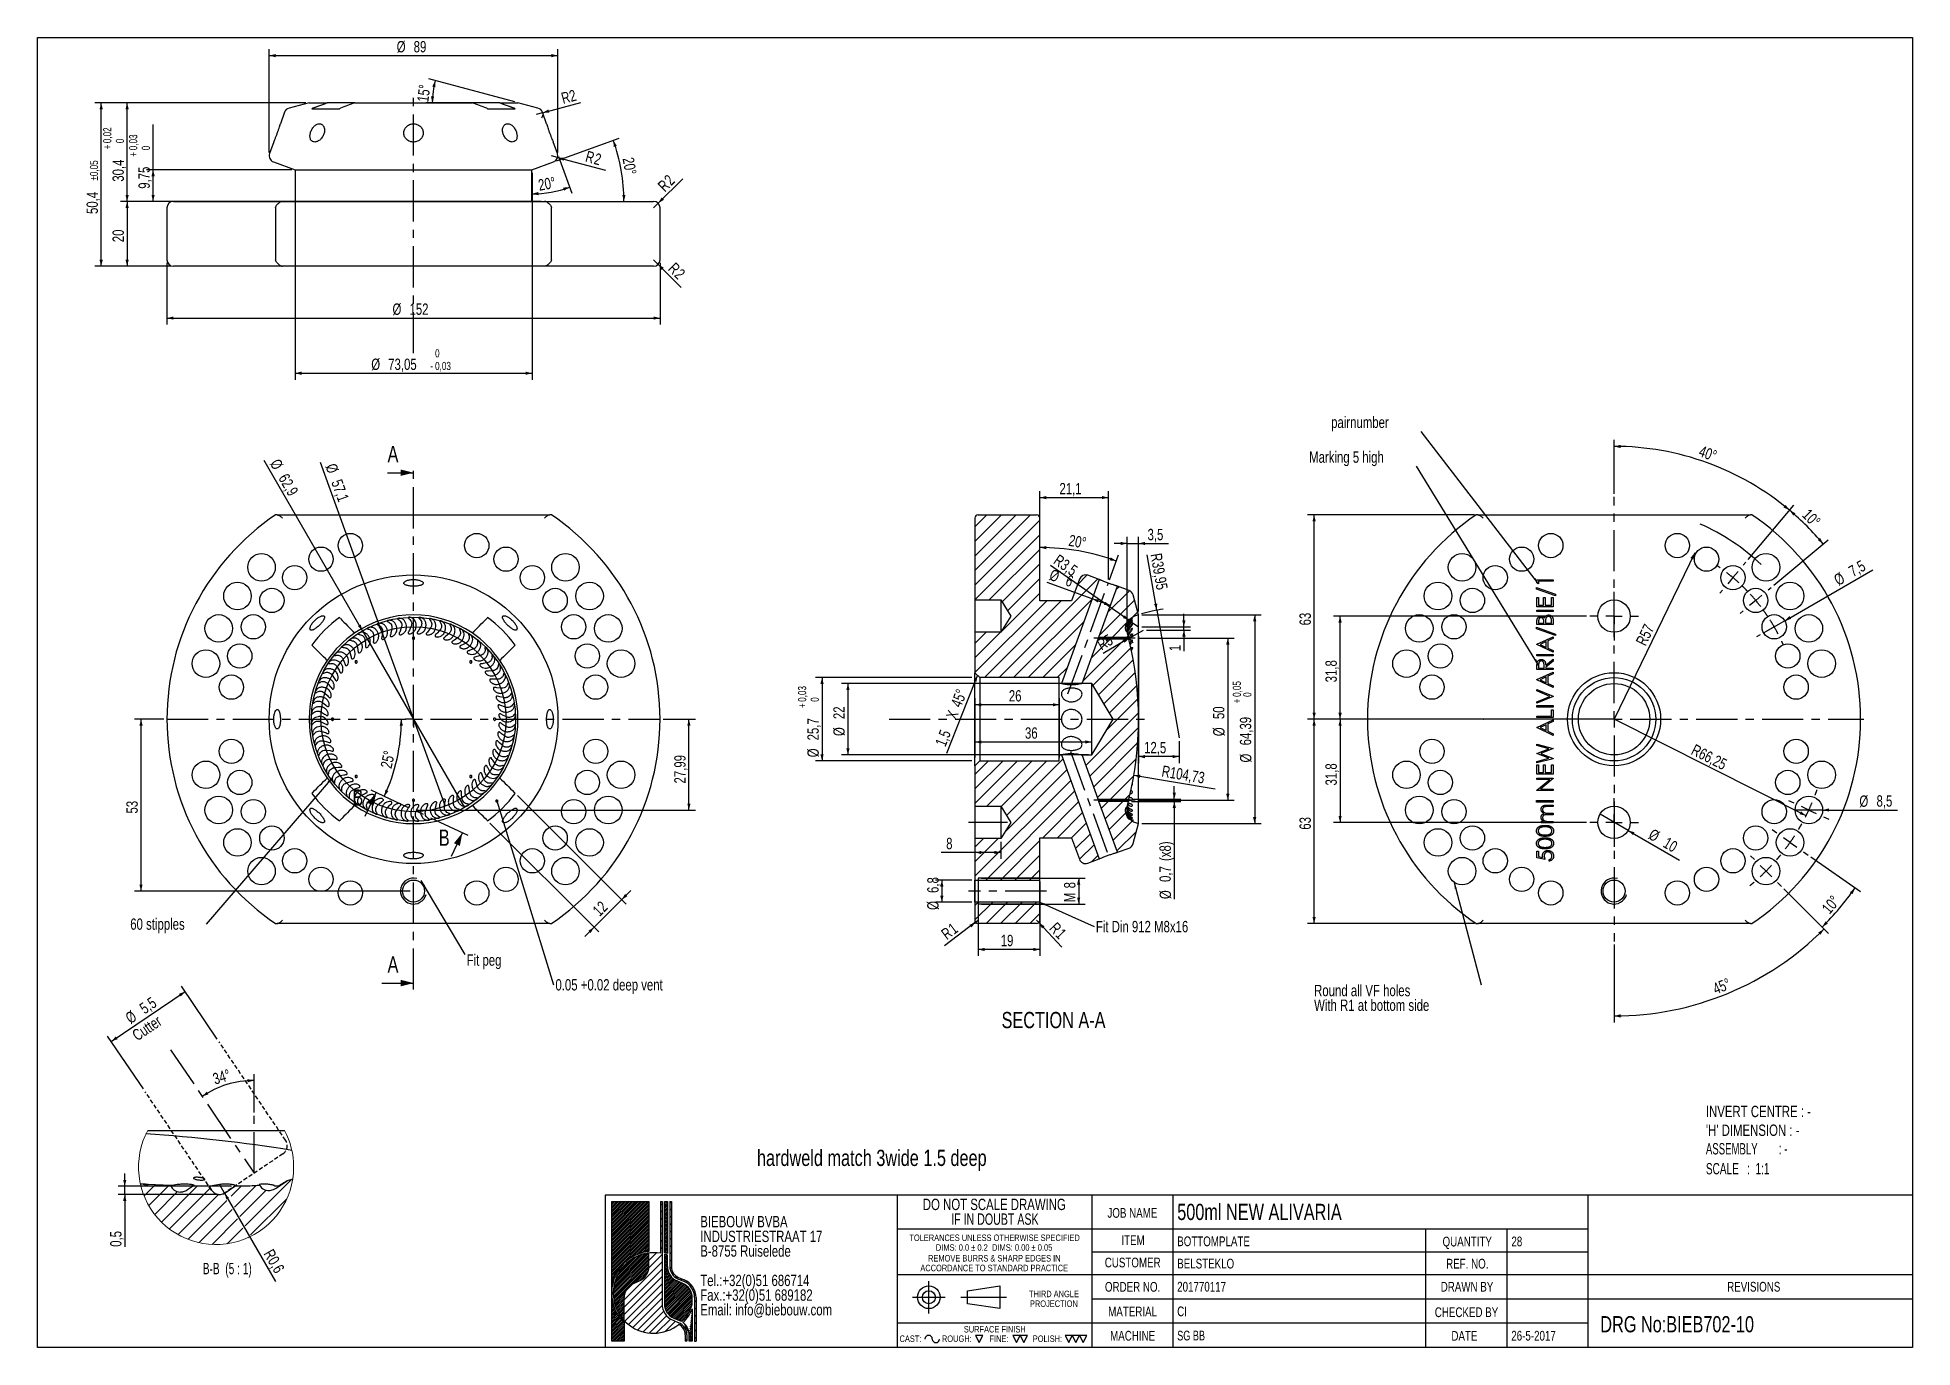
# Model space of a CAD drawing. Header units: millimetres. Extents: x 8 to 3888, y -9857 to 412.
# Drawn here: x 8 to 586, y 8 to 412 of the extents above; entities outside this region: 1.
import ezdxf

# ---------------------------------------------------------------- set-up
doc = ezdxf.new("R2010")
doc.units = ezdxf.units.MM
doc.header["$PDSIZE"] = -1
doc.linetypes.add('CENTERX2', pattern=[20.32, 12.7, -2.54, 2.54, -2.54])
doc.linetypes.add('HIDDEN', pattern=[1.905, 1.27, -0.635])
for name, color, linetype in [('CENTERLINE', 4, 'CENTERX2'), ('DETAIL', 3, 'Continuous'), ('DIMENSIONS', 2, 'Continuous'), ('HATCH', 3, 'Continuous'), ('HIDDEN', 3, 'HIDDEN'), ('TEXT', 2, 'Continuous')]:
    doc.layers.add(name, color=color, linetype=linetype)
doc.layers.add('OUTLINE', color=7, linetype='Continuous', lineweight=25)
doc.styles.add('SLDTEXTSTYLE0', font='TXT', dxfattribs={"width": 0.75})
doc.styles.add('SLDTEXTSTYLE1', font='TXT', dxfattribs={"width": 0.691176})
doc.styles.add('SLDTEXTSTYLE2', font='TXT', dxfattribs={"width": 0.7})
doc.styles.add('SLDTEXTSTYLE3', font='TXT', dxfattribs={"width": 0.631579})
doc.styles.add('SLDTEXTSTYLE4', font='TXT', dxfattribs={"width": 0.660714})
doc.styles.add('SLDTEXTSTYLE5', font='TXT', dxfattribs={"width": 0.666667})
doc.dimstyles.new('SLDDIMSTYLE0', dxfattribs={"dimtxt": 3.5, "dimasz": 2, "dimexe": 0, "dimexo": 0.0625, "dimgap": 0.875, "dimtad": 1, "dimdec": 1, "dimrnd": 1e-09, "dimzin": 12, "dimdsep": 46, "dimtxsty": 'SLDTEXTSTYLE0', "dimblk1": 'NONE', "dimsah": 1, "dimcen": 0, "dimadec": 0, "dimazin": 3, "dimtfac": 1, "dimtdec": 1, "dimtmove": 0, "dimatfit": 3, "dimldrblk": 'NONE', "dimfxl": 0, "dimfrac": 2, "dimtolj": 1, "dimtzin": 12, "dimarcsym": 0})
doc.dimstyles.new('SLDDIMSTYLE1', dxfattribs={"dimtxt": 3.5, "dimasz": 2, "dimexe": 0, "dimexo": 0.0625, "dimgap": 0.875, "dimtad": 1, "dimrnd": 1e-09, "dimzin": 12, "dimdsep": 46, "dimtxsty": 'SLDTEXTSTYLE0', "dimsah": 1, "dimcen": 0.09, "dimadec": 0, "dimazin": 3, "dimtfac": 1, "dimtofl": 0, "dimtmove": 0, "dimatfit": 3, "dimfxl": 0, "dimfrac": 2, "dimtolj": 1, "dimtzin": 12, "dimarcsym": 0})
doc.dimstyles.new('SLDDIMSTYLE10', dxfattribs={"dimtxt": 3.5, "dimasz": 2, "dimexe": 0, "dimexo": 0.0625, "dimgap": 0.875, "dimtad": 1, "dimrnd": 1e-09, "dimzin": 12, "dimdsep": 46, "dimtxsty": 'SLDTEXTSTYLE0', "dimsah": 1, "dimcen": 0, "dimadec": 0, "dimazin": 3, "dimtfac": 1, "dimtofl": 0, "dimtmove": 0, "dimatfit": 3, "dimfxl": 0, "dimfrac": 2, "dimtolj": 1, "dimtzin": 12, "dimarcsym": 0})
doc.dimstyles.new('SLDDIMSTYLE11', dxfattribs={"dimtxt": 3.5, "dimasz": 2, "dimexe": 0, "dimexo": 0.0625, "dimgap": 0.875, "dimtad": 1, "dimrnd": 1e-09, "dimzin": 12, "dimdsep": 46, "dimtxsty": 'SLDTEXTSTYLE0', "dimsah": 1, "dimcen": 0.09, "dimadec": 0, "dimazin": 3, "dimtol": 1, "dimtp": 0.05, "dimtfac": 1, "dimtofl": 0, "dimtmove": 0, "dimatfit": 3, "dimfxl": 0, "dimfrac": 2, "dimtolj": 1, "dimarcsym": 0})
doc.dimstyles.new('SLDDIMSTYLE12', dxfattribs={"dimtxt": 3.5, "dimasz": 2, "dimexe": 0, "dimexo": 0.0625, "dimgap": 0.875, "dimtad": 1, "dimrnd": 1e-09, "dimzin": 12, "dimdsep": 46, "dimtxsty": 'SLDTEXTSTYLE0', "dimsah": 1, "dimcen": 0, "dimadec": 0, "dimazin": 3, "dimtfac": 1, "dimtofl": 0, "dimtmove": 0, "dimatfit": 3, "dimfxl": 0, "dimfrac": 2, "dimtolj": 1, "dimtzin": 12, "dimarcsym": 0})
doc.dimstyles.new('SLDDIMSTYLE13', dxfattribs={"dimtxt": 3.5, "dimasz": 2, "dimexe": 0, "dimexo": 0.0625, "dimgap": 0.875, "dimtad": 1, "dimrnd": 1e-09, "dimdsep": 46, "dimtxsty": 'SLDTEXTSTYLE0', "dimsah": 1, "dimcen": 0.09, "dimadec": 0, "dimazin": 2, "dimtfac": 1, "dimtmove": 0, "dimatfit": 0, "dimfxl": 0, "dimfrac": 2, "dimtolj": 1, "dimtzin": 12, "dimarcsym": 0})
doc.dimstyles.new('SLDDIMSTYLE14', dxfattribs={"dimtxt": 3.5, "dimasz": 2, "dimexe": 0, "dimexo": 0.0625, "dimgap": 0.875, "dimtad": 1, "dimrnd": 1e-09, "dimzin": 12, "dimdsep": 46, "dimtxsty": 'SLDTEXTSTYLE0', "dimblk1": 'NONE', "dimsah": 1, "dimcen": 0, "dimadec": 0, "dimazin": 3, "dimtfac": 1, "dimtmove": 0, "dimatfit": 3, "dimldrblk": 'NONE', "dimfxl": 0, "dimfrac": 2, "dimtolj": 1, "dimtzin": 12, "dimarcsym": 0})
doc.dimstyles.new('SLDDIMSTYLE15', dxfattribs={"dimtxt": 3.5, "dimasz": 2, "dimexe": 0, "dimexo": 0.0625, "dimgap": 0.875, "dimtad": 1, "dimrnd": 1e-09, "dimzin": 12, "dimdsep": 46, "dimtxsty": 'SLDTEXTSTYLE0', "dimblk1": 'NONE', "dimsah": 1, "dimcen": 0, "dimadec": 0, "dimazin": 3, "dimtfac": 1, "dimtmove": 0, "dimatfit": 3, "dimldrblk": 'NONE', "dimfxl": 0, "dimfrac": 2, "dimtolj": 1, "dimtzin": 12, "dimarcsym": 0})
doc.dimstyles.new('SLDDIMSTYLE16', dxfattribs={"dimtxt": 3.5, "dimasz": 2, "dimexe": 0, "dimexo": 0.0625, "dimgap": 0.875, "dimtad": 1, "dimrnd": 1e-09, "dimzin": 12, "dimdsep": 46, "dimtxsty": 'SLDTEXTSTYLE0', "dimblk1": 'NONE', "dimsah": 1, "dimcen": 0, "dimadec": 0, "dimazin": 3, "dimtfac": 1, "dimtmove": 0, "dimatfit": 3, "dimldrblk": 'NONE', "dimfxl": 0, "dimfrac": 2, "dimtolj": 1, "dimtzin": 12, "dimarcsym": 0})
doc.dimstyles.new('SLDDIMSTYLE17', dxfattribs={"dimtxt": 3.5, "dimasz": 2, "dimexe": 0, "dimexo": 0.0625, "dimgap": 0.875, "dimtad": 1, "dimlfac": 0.2, "dimrnd": 1e-09, "dimdsep": 46, "dimtxsty": 'SLDTEXTSTYLE0', "dimsah": 1, "dimcen": 0, "dimadec": 0, "dimazin": 2, "dimtfac": 1, "dimtofl": 0, "dimtmove": 0, "dimatfit": 3, "dimfxl": 0, "dimfrac": 2, "dimtolj": 1, "dimtzin": 12, "dimarcsym": 0})
doc.dimstyles.new('SLDDIMSTYLE18', dxfattribs={"dimtxt": 3.5, "dimasz": 2, "dimexe": 0, "dimexo": 0.0625, "dimgap": 0.875, "dimtad": 1, "dimlfac": 0.2, "dimrnd": 1e-09, "dimdsep": 46, "dimtxsty": 'SLDTEXTSTYLE0', "dimsah": 1, "dimcen": 0.09, "dimadec": 0, "dimazin": 2, "dimtfac": 1, "dimtmove": 0, "dimatfit": 0, "dimfxl": 0, "dimfrac": 2, "dimtolj": 1, "dimtzin": 12, "dimarcsym": 0})
doc.dimstyles.new('SLDDIMSTYLE19', dxfattribs={"dimtxt": 3.5, "dimasz": 2, "dimexe": 0, "dimexo": 0.0625, "dimgap": 0.875, "dimtad": 1, "dimlfac": 0.2, "dimrnd": 1e-09, "dimzin": 12, "dimdsep": 46, "dimtxsty": 'SLDTEXTSTYLE0', "dimsah": 1, "dimcen": 0.09, "dimadec": 0, "dimazin": 3, "dimtfac": 1, "dimtofl": 0, "dimtmove": 0, "dimatfit": 3, "dimfxl": 0, "dimfrac": 2, "dimtolj": 1, "dimtzin": 12, "dimarcsym": 0})
doc.dimstyles.new('SLDDIMSTYLE2', dxfattribs={"dimtxt": 3.5, "dimasz": 2, "dimexe": 0, "dimexo": 0.0625, "dimgap": 0.875, "dimtad": 1, "dimdec": 4, "dimzin": 12, "dimdsep": 46, "dimtxsty": 'SLDTEXTSTYLE0', "dimsah": 1, "dimcen": 0.09, "dimazin": 3, "dimtfac": 1, "dimtofl": 0, "dimtmove": 0, "dimatfit": 3, "dimfxl": 0, "dimfrac": 2, "dimtolj": 1, "dimtzin": 12, "dimarcsym": 0})
doc.dimstyles.new('SLDDIMSTYLE20', dxfattribs={"dimtxt": 3.5, "dimasz": 2, "dimexe": 0, "dimexo": 0.0625, "dimgap": 0.875, "dimtad": 1, "dimdec": 4, "dimlfac": 0.2, "dimzin": 12, "dimdsep": 46, "dimtxsty": 'SLDTEXTSTYLE0', "dimsah": 1, "dimcen": 0.09, "dimazin": 3, "dimtfac": 1, "dimtofl": 0, "dimtmove": 0, "dimatfit": 3, "dimfxl": 0, "dimfrac": 2, "dimtolj": 1, "dimtzin": 12, "dimarcsym": 0})
doc.dimstyles.new('SLDDIMSTYLE21', dxfattribs={"dimtxt": 3.5, "dimasz": 2, "dimexe": 0, "dimexo": 0.0625, "dimgap": 0.875, "dimtad": 1, "dimrnd": 1e-09, "dimzin": 12, "dimdsep": 46, "dimtxsty": 'SLDTEXTSTYLE0', "dimsah": 1, "dimcen": 0.09, "dimadec": 0, "dimazin": 3, "dimtol": 1, "dimtp": 0.03, "dimtfac": 1, "dimtofl": 0, "dimtmove": 0, "dimatfit": 3, "dimfxl": 0, "dimfrac": 2, "dimtolj": 1, "dimarcsym": 0})
doc.dimstyles.new('SLDDIMSTYLE22', dxfattribs={"dimtxt": 3.5, "dimasz": 2, "dimexe": 0, "dimexo": 0.0625, "dimgap": 0.875, "dimtad": 1, "dimrnd": 1e-09, "dimzin": 12, "dimdsep": 46, "dimtxsty": 'SLDTEXTSTYLE0', "dimsah": 1, "dimcen": 0.09, "dimadec": 0, "dimazin": 3, "dimtol": 1, "dimtp": 0.02, "dimtfac": 1, "dimtofl": 0, "dimtmove": 0, "dimatfit": 3, "dimfxl": 0, "dimfrac": 2, "dimtolj": 1, "dimarcsym": 0})
doc.dimstyles.new('SLDDIMSTYLE23', dxfattribs={"dimtxt": 3.5, "dimasz": 2, "dimexe": 0, "dimexo": 0.0625, "dimgap": 0.875, "dimtad": 1, "dimrnd": 1e-09, "dimzin": 12, "dimdsep": 46, "dimtxsty": 'SLDTEXTSTYLE0', "dimsah": 1, "dimcen": 0.09, "dimadec": 0, "dimazin": 3, "dimtol": 1, "dimtp": 0.05, "dimtm": 0.05, "dimtfac": 1, "dimtofl": 0, "dimtmove": 0, "dimatfit": 3, "dimfxl": 0, "dimfrac": 2, "dimtolj": 1, "dimarcsym": 0})
doc.dimstyles.new('SLDDIMSTYLE24', dxfattribs={"dimtxt": 3.5, "dimasz": 2, "dimexe": 0, "dimexo": 0.0625, "dimgap": 0.875, "dimtad": 1, "dimrnd": 1e-09, "dimzin": 12, "dimdsep": 46, "dimtxsty": 'SLDTEXTSTYLE0', "dimsah": 1, "dimcen": 0.09, "dimadec": 0, "dimazin": 3, "dimtol": 1, "dimtm": 0.03, "dimtfac": 1, "dimtofl": 0, "dimtmove": 0, "dimatfit": 3, "dimfxl": 0, "dimfrac": 2, "dimtolj": 1, "dimarcsym": 0})
doc.dimstyles.new('SLDDIMSTYLE3', dxfattribs={"dimtxt": 3.5, "dimasz": 2, "dimexe": 0, "dimexo": 0.0625, "dimgap": 0.875, "dimtad": 1, "dimrnd": 1e-09, "dimzin": 12, "dimdsep": 46, "dimtxsty": 'SLDTEXTSTYLE0', "dimsah": 1, "dimcen": 0.09, "dimadec": 0, "dimazin": 3, "dimtfac": 1, "dimtmove": 0, "dimatfit": 0, "dimfxl": 0, "dimfrac": 2, "dimtolj": 1, "dimtzin": 12, "dimarcsym": 0})
doc.dimstyles.new('SLDDIMSTYLE4', dxfattribs={"dimtxt": 0.18, "dimasz": 2, "dimexe": 0, "dimexo": 0.0625, "dimgap": 0, "dimtad": 0, "dimtih": 1, "dimtoh": 1, "dimdec": 0, "dimrnd": 1e-09, "dimzin": 0, "dimdsep": 46, "dimtxsty": 'Standard', "dimsah": 1, "dimcen": 0.09, "dimadec": 0, "dimazin": 0, "dimtfac": 2, "dimtdec": 0, "dimtofl": 0, "dimtmove": 0, "dimatfit": 3, "dimfxl": 0, "dimfrac": 2, "dimtolj": 1, "dimtzin": 0, "dimarcsym": 0})
doc.dimstyles.new('SLDDIMSTYLE5', dxfattribs={"dimtxt": 0.18, "dimasz": 1, "dimexe": 0, "dimexo": 0.0625, "dimgap": 0, "dimtad": 0, "dimtih": 1, "dimtoh": 1, "dimdec": 0, "dimrnd": 1e-09, "dimzin": 0, "dimdsep": 46, "dimtxsty": 'Standard', "dimblk1": 'DOT', "dimblk2": 'DOT', "dimsah": 1, "dimcen": 0.09, "dimadec": 0, "dimazin": 0, "dimtfac": 1, "dimtdec": 0, "dimtofl": 0, "dimtmove": 0, "dimatfit": 3, "dimldrblk": 'DOT', "dimfxl": 0, "dimfrac": 2, "dimtolj": 1, "dimtzin": 0, "dimarcsym": 0})
doc.dimstyles.new('SLDDIMSTYLE6', dxfattribs={"dimtxt": 3.5, "dimasz": 2, "dimexe": 0, "dimexo": 0.0625, "dimgap": 0.875, "dimtad": 1, "dimrnd": 1e-09, "dimzin": 12, "dimdsep": 46, "dimtxsty": 'SLDTEXTSTYLE0', "dimsah": 1, "dimcen": 0, "dimadec": 0, "dimazin": 3, "dimtfac": 1, "dimtofl": 0, "dimtmove": 0, "dimatfit": 3, "dimfxl": 0, "dimfrac": 2, "dimtolj": 1, "dimtzin": 12, "dimarcsym": 0})
doc.dimstyles.new('SLDDIMSTYLE7', dxfattribs={"dimtxt": 3.5, "dimasz": 2, "dimexe": 0, "dimexo": 0.0625, "dimgap": 0.875, "dimtad": 1, "dimdec": 1, "dimrnd": 1e-09, "dimzin": 12, "dimdsep": 46, "dimtxsty": 'SLDTEXTSTYLE0', "dimsah": 1, "dimcen": 0.09, "dimadec": 0, "dimazin": 3, "dimtfac": 1, "dimtdec": 1, "dimtofl": 0, "dimtmove": 0, "dimatfit": 3, "dimfxl": 0, "dimfrac": 2, "dimtolj": 1, "dimtzin": 12, "dimarcsym": 0})
doc.dimstyles.new('SLDDIMSTYLE8', dxfattribs={"dimtxt": 3.5, "dimasz": 2, "dimexe": 0, "dimexo": 0.0625, "dimgap": 0.875, "dimtad": 1, "dimdec": 1, "dimrnd": 1e-09, "dimzin": 12, "dimdsep": 46, "dimtxsty": 'SLDTEXTSTYLE0', "dimsah": 1, "dimcen": 0.09, "dimadec": 0, "dimazin": 3, "dimtol": 1, "dimtp": 0.03, "dimtfac": 1, "dimtofl": 0, "dimtmove": 0, "dimatfit": 3, "dimfxl": 0, "dimfrac": 2, "dimtolj": 1, "dimarcsym": 0})
doc.dimstyles.new('SLDDIMSTYLE9', dxfattribs={"dimtxt": 3.5, "dimasz": 2, "dimexe": 0, "dimexo": 0.0625, "dimgap": 0.875, "dimtad": 1, "dimrnd": 1e-09, "dimzin": 12, "dimdsep": 46, "dimtxsty": 'SLDTEXTSTYLE0', "dimsah": 1, "dimcen": 0, "dimadec": 0, "dimazin": 3, "dimtfac": 1, "dimtofl": 0, "dimtmove": 0, "dimatfit": 3, "dimfxl": 0, "dimfrac": 2, "dimtolj": 1, "dimtzin": 12, "dimarcsym": 0})

msp = doc.modelspace()

# ---------------------------------------------------------------- texts
at = {"layer": 'CENTERLINE', "char_height": 5, "attachment_point": 1, "style": 'SLDTEXTSTYLE0'}
for s, insert in [('A', (115.91153, 286.01441)), ('B', (105.0955, 180.13421)), ('B', (131.70401, 167.72646)), ('A', (115.91153, 128.62823))]:
    msp.add_mtext(s, dxfattribs=dict(at, insert=insert))
at = {"layer": 'TEXT'}
for s, insert, char_height, attachment_point, style in [('pairnumber', (406.78313, 295.07111), 3.5, 1, 'SLDTEXTSTYLE0'), ('Marking 5 high', (400.0013, 284.34763), 3.5, 1, 'SLDTEXTSTYLE0'), ('Fit peg', (140.28629, 129.2342), 3.5, 1, 'SLDTEXTSTYLE0'), ('SECTION A-A', (321.21317, 111.48862), 5, 2, 'SLDTEXTSTYLE0'), ('INVERT CENTRE : -', (522.31517, 82.54645), 3.5, 1, 'SLDTEXTSTYLE0'), ("'H' DIMENSION : -", (522.31517, 76.76242), 3.5, 1, 'SLDTEXTSTYLE0'), ('ASSEMBLY        : -', (522.31517, 71.04405), 3.5, 1, 'SLDTEXTSTYLE3'), ('hardweld match 3wide 1.5 deep', (229.78257, 68.98632), 5, 1, 'SLDTEXTSTYLE0'), ('SCALE   :  1:1', (522.31517, 64.89715), 3.5, 1, 'SLDTEXTSTYLE4'), ('500ml NEW ALIVARIA', (359.33565, 52.31634), 5, 1, 'SLDTEXTSTYLE0'), ('JOB NAME', (345.51943, 51.01097), 3, 2, 'SLDTEXTSTYLE0'), ('ITEM', (345.71839, 42.58459), 3, 2, 'SLDTEXTSTYLE0'), ('BOTTOMPLATE', (359.33565, 42.25126), 3, 1, 'SLDTEXTSTYLE0'), ('QUANTITY', (448.73922, 42.16498), 3, 2, 'SLDTEXTSTYLE0'), ('28', (462.35518, 42.21082), 3, 1, 'SLDTEXTSTYLE0'), ('CUSTOMER', (345.61526, 35.70858), 3, 2, 'SLDTEXTSTYLE0'), ('BELSTEKLO', (359.33565, 35.37524), 3, 1, 'SLDTEXTSTYLE0'), ('REF. NO.', (448.75477, 35.3534), 3, 2, 'SLDTEXTSTYLE0'), ('B-B  (5 : 1)', (66.49959, 34.09372), 3.5, 2, 'SLDTEXTSTYLE5'), ('ORDER NO.', (345.58401, 28.20789), 3, 2, 'SLDTEXTSTYLE0'), ('201770117', (359.32857, 28.25372), 3, 1, 'SLDTEXTSTYLE0'), ('DRAWN BY', (448.67352, 28.24386), 3, 2, 'SLDTEXTSTYLE0'), ('REVISIONS', (537.06395, 28.24386), 3, 2, 'SLDTEXTSTYLE0'), ('MATERIAL', (345.59131, 20.58667), 3, 2, 'SLDTEXTSTYLE0'), ('CI', (359.32857, 20.64458), 3, 1, 'SLDTEXTSTYLE0'), ('CHECKED BY', (448.51608, 20.38182), 3, 2, 'SLDTEXTSTYLE0'), ('DRG No:BIEB702-10', (489.76042, 17.68852), 5, 1, 'SLDTEXTSTYLE0'), ('CAST:', (273.74145, 11.71938), 2, 1, 'SLDTEXTSTYLE0'), ('ROUGH:', (286.81775, 11.71938), 2, 1, 'SLDTEXTSTYLE0'), ('SURFACE FINISH', (303.10103, 14.63617), 2, 2, 'SLDTEXTSTYLE0'), ('FINE:', (301.4722, 11.71938), 2, 1, 'SLDTEXTSTYLE0'), ('POLISH:', (314.82446, 11.71938), 2, 1, 'SLDTEXTSTYLE0'), ('MACHINE', (345.58922, 13.13696), 3, 2, 'SLDTEXTSTYLE0'), ('SG BB', (359.32857, 13.18279), 3, 1, 'SLDTEXTSTYLE2'), ('DATE', (447.86978, 13.08877), 3, 2, 'SLDTEXTSTYLE0'), ('26-5-2017', (462.31932, 13.1346), 3, 1, 'SLDTEXTSTYLE0')]:
    msp.add_mtext(s, dxfattribs=dict(at, insert=insert, char_height=char_height, attachment_point=attachment_point, style=style))

# ---------------------------------------------------------------- blocks, each defined once
blk = doc.blocks.new('SW_NOTE_0')
at = {"layer": 'TEXT', "color": 0, "char_height": 3.5, "attachment_point": 1, "style": 'SLDTEXTSTYLE0'}
for s, insert in [('BIEBOUW BVBA', (0, 4.5)), ('INDUSTRIESTRAAT 17', (0, -0.03)), ('B-8755 Ruiselede', (0, -4.55)), ('Tel.:+32(0)51 686714', (0, -13.61)), ('Fax.:+32(0)51 689182', (0, -18.13)), ('Email: info@biebouw.com', (0, -22.66))]:
    blk.add_mtext(s, dxfattribs=dict(at, insert=insert))
blk = doc.blocks.new('SW_NOTE_1')
at = {"layer": 'TEXT', "color": 0, "char_height": 2, "attachment_point": 2, "style": 'SLDTEXTSTYLE0'}
for s, insert in [('THIRD ANGLE', (8.34, 2.57)), ('PROJECTION', (8.33, -0.43))]:
    blk.add_mtext(s, dxfattribs=dict(at, insert=insert))
blk = doc.blocks.new('SW_NOTE_2')
at = {"layer": 'TEXT', "color": 0, "char_height": 2, "attachment_point": 2, "style": 'SLDTEXTSTYLE0'}
for s, insert in [('REMOVE BURRS & SHARP EDGES IN', (21.78, 2.57)), ('ACCORDANCE TO STANDARD PRACTICE', (21.75, -0.43))]:
    blk.add_mtext(s, dxfattribs=dict(at, insert=insert))
blk = doc.blocks.new('SW_NOTE_3')
at = {"layer": 'TEXT', "color": 0, "char_height": 2, "attachment_point": 2}
for s, insert, style in [('TOLERANCES UNLESS OTHERWISE SPECIFIED', (27.09, 2.57), 'SLDTEXTSTYLE0'), ('DIMS: 0.0 ± 0.2  DIMS: 0.00 ± 0.05', (26.93, -0.43), 'SLDTEXTSTYLE1')]:
    blk.add_mtext(s, dxfattribs=dict(at, insert=insert, style=style))
blk = doc.blocks.new('SW_NOTE_4')
at = {"layer": 'TEXT', "color": 0, "char_height": 3.5, "attachment_point": 2}
for s, insert, style in [('DO NOT SCALE DRAWING', (28.71, 4.5), 'SLDTEXTSTYLE0'), ('IF IN DOUBT ASK', (28.89, -0.03), 'SLDTEXTSTYLE2')]:
    blk.add_mtext(s, dxfattribs=dict(at, insert=insert, style=style))
blk = doc.blocks.new('_D')
at = {"layer": 'DIMENSIONS'}
for q in [(95.22, 280.95), (133.63, 174.93)]:
    blk.add_line((114.19, 228.59), q, dxfattribs=at)
blk.add_solid([(114.19, 228.59), (113.98, 230.64), (113.04, 230.3)], dxfattribs=at)
at = {"layer": 'DIMENSIONS', "char_height": 3.5, "attachment_point": 1, "rotation": 289.91596, "style": 'SLDTEXTSTYLE0'}
for s, insert in [('%%c', (100, 280.99)), ('57,1', (101.78, 276.08))]:
    blk.add_mtext(s, dxfattribs=dict(at, insert=insert))
blk = doc.blocks.new('_None')
blk = doc.blocks.new('_D_1')
at = {"layer": 'DIMENSIONS'}
for q in [(77.85, 281.54), (139.64, 174.51)]:
    blk.add_line((108.18, 229), q, dxfattribs=at)
blk.add_solid([(108.18, 229), (107.62, 230.98), (106.75, 230.48)], dxfattribs=at)
at = {"layer": 'DIMENSIONS', "char_height": 3.5, "attachment_point": 1, "rotation": 300, "style": 'SLDTEXTSTYLE0'}
for s, insert in [('%%c', (82.55, 282.42)), ('62,9', (85.16, 277.9))]:
    blk.add_mtext(s, dxfattribs=dict(at, insert=insert))
blk = doc.blocks.new('_D_2')
at = {"layer": 'DIMENSIONS'}
for p, q in [((200.91, 201.76), (210.8, 201.76)), ((208.8, 173.76), (208.8, 201.76)), ((124.91, 173.76), (210.8, 173.76))]:
    blk.add_line(p, q, dxfattribs=at)
for points in [[(208.8, 201.76), (208.3, 199.76), (209.3, 199.76)], [(208.8, 173.76), (209.3, 175.76), (208.3, 175.76)]]:
    blk.add_solid(points, dxfattribs=at)
at = {"layer": 'DIMENSIONS', "insert": (204.29, 181.94), "char_height": 3.5, "attachment_point": 1, "rotation": 90, "style": 'SLDTEXTSTYLE0'}
blk.add_mtext('27,99', dxfattribs=at)
blk = doc.blocks.new('_D_3')
at = {"layer": 'DIMENSIONS'}
blk.add_arc((63.88, 201.76), 56.29, 335, 0, dxfattribs=at)
for points in [[(120.18, 201.76), (119.64, 199.77), (120.64, 199.75)], [(114.9, 177.97), (116.17, 179.59), (115.26, 180)]]:
    blk.add_solid(points, dxfattribs=at)
at = {"layer": 'DIMENSIONS', "insert": (113.68, 187.11), "char_height": 3.5, "attachment_point": 1, "rotation": 77.5, "style": 'SLDTEXTSTYLE0'}
blk.add_mtext('25°', dxfattribs=at)
blk = doc.blocks.new('_D_4')
at = {"layer": 'DIMENSIONS'}
for p, q in [((46.91, 201.76), (37.91, 201.76)), ((39.91, 148.76), (39.91, 201.76)), ((122.91, 148.76), (37.91, 148.76))]:
    blk.add_line(p, q, dxfattribs=at)
for points in [[(39.91, 201.76), (39.41, 199.76), (40.41, 199.76)], [(39.91, 148.76), (40.41, 150.76), (39.41, 150.76)]]:
    blk.add_solid(points, dxfattribs=at)
at = {"layer": 'DIMENSIONS', "insert": (35.4, 172.67), "char_height": 3.5, "attachment_point": 1, "rotation": 90, "style": 'SLDTEXTSTYLE0'}
blk.add_mtext('53', dxfattribs=at)
blk = doc.blocks.new('_D_5')
at = {"layer": 'DIMENSIONS'}
for p, q in [((155.96, 178.19), (189.47, 144.68)), ((147.47, 169.71), (180.99, 136.19)), ((179.57, 137.61), (188.06, 146.09)), ((188.06, 146.09), (190.89, 148.92)), ((179.57, 137.61), (176.75, 134.78))]:
    blk.add_line(p, q, dxfattribs=at)
for points in [[(188.06, 146.09), (189.83, 147.15), (189.12, 147.86)], [(179.57, 137.61), (177.81, 136.55), (178.51, 135.84)]]:
    blk.add_solid(points, dxfattribs=at)
at = {"layer": 'DIMENSIONS', "insert": (178.8, 143.21), "char_height": 3.5, "attachment_point": 1, "rotation": 45, "style": 'SLDTEXTSTYLE0'}
blk.add_mtext('12', dxfattribs=at)
blk = doc.blocks.new('SW_NOTE_5')
at = {"layer": 'TEXT', "color": 0, "insert": (0.58, 1.8), "char_height": 3.5, "attachment_point": 1, "style": 'SLDTEXTSTYLE0'}
blk.add_mtext('0.05 +0.02 deep vent', dxfattribs=at)
blk = doc.blocks.new('_Dot')
at = {"color": 0, "linetype": 'ByBlock', "lineweight": -2}
blk.add_line((-0.5, 0), (-1, 0), dxfattribs=at)
at = {"color": 0, "linetype": 'ByBlock', "const_width": 0.5}
blk.add_lwpolyline([(-0.25, 0, 1), (0.25, 0, 1)], format="xyb", close=True, dxfattribs=at)
blk = doc.blocks.new('SW_NOTE_6')
at = {"layer": 'TEXT', "color": 0, "insert": (-23.41, 1.76), "char_height": 3.5, "attachment_point": 1, "style": 'SLDTEXTSTYLE0'}
blk.add_mtext('60 stipples', dxfattribs=at)
blk = doc.blocks.new('SW_CENTERMARKSYMBOL_0')
at = {"layer": 'CENTERLINE', "color": 0}
for q in [(-2.5, 0), (0, 2.5), (0, -2.5), (2.5, 0)]:
    blk.add_line((0, 0), q, dxfattribs=at)
blk = doc.blocks.new('_D_6')
at = {"layer": 'DIMENSIONS'}
for q in [(336.46, 222.07), (348.9, 229.25)]:
    blk.add_line((344.57, 226.75), q, dxfattribs=at)
blk.add_arc((348.9, 229.25), 5, 200.64973, 231.80141, dxfattribs=at)
blk.add_solid([(344.57, 226.75), (342.58, 226.18), (343.08, 225.32)], dxfattribs=at)
at = {"layer": 'DIMENSIONS', "insert": (334.24, 225.92), "char_height": 3.5, "attachment_point": 1, "rotation": 30, "style": 'SLDTEXTSTYLE0'}
blk.add_mtext('R5', dxfattribs=at)
blk = doc.blocks.new('_D_7')
at = {"layer": 'DIMENSIONS'}
for p, q in [((317, 253.85), (317, 272.1)), ((338.11, 244.81), (338.11, 272.1)), ((317, 270.1), (338.11, 270.1))]:
    blk.add_line(p, q, dxfattribs=at)
for points in [[(317, 270.1), (319, 269.6), (319, 270.6)], [(338.11, 270.1), (336.11, 270.6), (336.11, 269.6)]]:
    blk.add_solid(points, dxfattribs=at)
at = {"layer": 'DIMENSIONS', "insert": (323.03, 274.61), "char_height": 3.5, "attachment_point": 1, "style": 'SLDTEXTSTYLE0'}
blk.add_mtext('21,1', dxfattribs=at)
blk = doc.blocks.new('_D_8')
at = {"layer": 'DIMENSIONS'}
blk.add_line((338.46, 244.75), (341.25, 252.43), dxfattribs=at)
blk.add_arc((317, 185.79), 68.91, 70, 90, dxfattribs=at)
for points in [[(317, 254.71), (318.99, 254.18), (319, 255.18)], [(340.57, 250.55), (338.84, 251.68), (338.51, 250.74)]]:
    blk.add_solid(points, dxfattribs=at)
at = {"layer": 'DIMENSIONS', "insert": (326.28, 258.72), "char_height": 3.5, "attachment_point": 1, "rotation": 350, "style": 'SLDTEXTSTYLE0'}
blk.add_mtext('20°', dxfattribs=at)
blk = doc.blocks.new('_D_9')
at = {"layer": 'DIMENSIONS'}
for p, q in [((361.4, 230.25), (361.4, 234.25)), ((348.4, 230.25), (363.4, 230.25)), ((349.9, 229.25), (363.4, 229.25)), ((361.4, 229.25), (361.4, 230.25)), ((361.4, 229.25), (361.4, 222.75))]:
    blk.add_line(p, q, dxfattribs=at)
for points in [[(361.4, 230.25), (361.9, 232.25), (360.9, 232.25)], [(361.4, 229.25), (360.9, 227.25), (361.9, 227.25)]]:
    blk.add_solid(points, dxfattribs=at)
at = {"layer": 'DIMENSIONS', "insert": (356.88, 222.75), "char_height": 3.5, "attachment_point": 1, "rotation": 90, "style": 'SLDTEXTSTYLE0'}
blk.add_mtext('1', dxfattribs=at)
blk = doc.blocks.new('_D_10')
at = {"layer": 'DIMENSIONS'}
for p, q in [((297, 189.91), (297, 208.22)), ((323, 189.91), (323, 208.22)), ((323, 206.22), (297, 206.22))]:
    blk.add_line(p, q, dxfattribs=at)
for points in [[(297, 206.22), (299, 205.72), (299, 206.72)], [(323, 206.22), (321, 206.72), (321, 205.72)]]:
    blk.add_solid(points, dxfattribs=at)
at = {"layer": 'DIMENSIONS', "insert": (307.43, 210.73), "char_height": 3.5, "attachment_point": 1, "style": 'SLDTEXTSTYLE0'}
blk.add_mtext('26', dxfattribs=at)
blk = doc.blocks.new('_D_11')
at = {"layer": 'DIMENSIONS'}
for p, q in [((296, 214.61), (247.84, 214.61)), ((249.84, 214.61), (249.84, 188.91)), ((296, 188.91), (247.84, 188.91))]:
    blk.add_line(p, q, dxfattribs=at)
for points in [[(249.84, 214.61), (249.34, 212.61), (250.34, 212.61)], [(249.84, 188.91), (250.34, 190.91), (249.34, 190.91)]]:
    blk.add_solid(points, dxfattribs=at)
at = {"layer": 'DIMENSIONS', "attachment_point": 1, "rotation": 90, "style": 'SLDTEXTSTYLE0'}
for s, insert, char_height in [('0,03', (242.46, 207.12), 2.5), ('0', (246.35, 207.12), 2.5), ('+', (242.46, 205.17), 2.5), ('25,7', (245.33, 195.24), 3.5), ('%%c', (245.33, 190.02), 3.5)]:
    blk.add_mtext(s, dxfattribs=dict(at, insert=insert, char_height=char_height))
blk = doc.blocks.new('_D_12')
at = {"layer": 'DIMENSIONS'}
for p, q in [((332, 212.76), (255.84, 212.76)), ((257.84, 212.76), (257.84, 190.76)), ((332, 190.76), (255.84, 190.76))]:
    blk.add_line(p, q, dxfattribs=at)
for points in [[(257.84, 212.76), (257.34, 210.76), (258.34, 210.76)], [(257.84, 190.76), (258.34, 192.76), (257.34, 192.76)]]:
    blk.add_solid(points, dxfattribs=at)
at = {"layer": 'DIMENSIONS', "char_height": 3.5, "attachment_point": 1, "rotation": 90, "style": 'SLDTEXTSTYLE0'}
for s, insert in [('22', (253.33, 201.8)), ('%%c', (253.33, 196.57))]:
    blk.add_mtext(s, dxfattribs=dict(at, insert=insert))
blk = doc.blocks.new('_D_13')
at = {"layer": 'DIMENSIONS'}
for p, q in [((305, 163.96), (305, 158.67)), ((297, 160.67), (286.53, 160.67)), ((305, 160.67), (297, 160.67)), ((297, 138.69), (297, 158.67))]:
    blk.add_line(p, q, dxfattribs=at)
for points in [[(297, 160.67), (299, 160.17), (299, 161.17)], [(305, 160.67), (303, 161.17), (303, 160.17)]]:
    blk.add_solid(points, dxfattribs=at)
at = {"layer": 'DIMENSIONS', "insert": (288.11, 165.18), "char_height": 3.5, "attachment_point": 1, "style": 'SLDTEXTSTYLE0'}
blk.add_mtext('8', dxfattribs=at)
blk = doc.blocks.new('_D_14')
at = {"layer": 'DIMENSIONS'}
for p, q in [((299, 152.76), (330.96, 152.76)), ((328.96, 152.76), (328.96, 144.76)), ((299, 144.76), (330.96, 144.76))]:
    blk.add_line(p, q, dxfattribs=at)
for points in [[(328.96, 152.76), (328.46, 150.76), (329.46, 150.76)], [(328.96, 144.76), (329.46, 146.76), (328.46, 146.76)]]:
    blk.add_solid(points, dxfattribs=at)
at = {"layer": 'DIMENSIONS', "char_height": 3.5, "attachment_point": 1, "rotation": 90, "style": 'SLDTEXTSTYLE0'}
for s, insert in [('8', (324.45, 149.6)), ('M', (324.45, 145.34))]:
    blk.add_mtext(s, dxfattribs=dict(at, insert=insert))
blk = doc.blocks.new('_D_15')
at = {"layer": 'DIMENSIONS'}
for p, q in [((298, 151.76), (298, 128.76)), ((317, 151.76), (317, 128.76)), ((317, 130.76), (298, 130.76))]:
    blk.add_line(p, q, dxfattribs=at)
for points in [[(298, 130.76), (300, 130.26), (300, 131.26)], [(317, 130.76), (315, 131.26), (315, 130.26)]]:
    blk.add_solid(points, dxfattribs=at)
at = {"layer": 'DIMENSIONS', "insert": (304.93, 135.27), "char_height": 3.5, "attachment_point": 1, "style": 'SLDTEXTSTYLE0'}
blk.add_mtext('19', dxfattribs=at)
blk = doc.blocks.new('_D_16')
at = {"layer": 'DIMENSIONS'}
for p, q in [((296, 152.16), (284.79, 152.16)), ((286.79, 152.16), (286.79, 145.36)), ((296, 145.36), (284.79, 145.36))]:
    blk.add_line(p, q, dxfattribs=at)
for points in [[(286.79, 152.16), (286.29, 150.16), (287.29, 150.16)], [(286.79, 145.36), (287.29, 147.36), (286.29, 147.36)]]:
    blk.add_solid(points, dxfattribs=at)
at = {"layer": 'DIMENSIONS', "char_height": 3.5, "attachment_point": 1, "rotation": 90, "style": 'SLDTEXTSTYLE0'}
for s, insert in [('6,8', (282.28, 148.18)), ('%%c', (282.28, 142.95))]:
    blk.add_mtext(s, dxfattribs=dict(at, insert=insert))
blk = doc.blocks.new('_D_17')
at = {"layer": 'DIMENSIONS'}
for q in [(287.59, 131.9), (298, 139.76)]:
    blk.add_line((297.2, 139.15), q, dxfattribs=at)
blk.add_solid([(297.2, 139.15), (295.3, 138.35), (295.9, 137.55)], dxfattribs=at)
at = {"layer": 'DIMENSIONS', "char_height": 3.5, "attachment_point": 1, "rotation": 37.04669, "style": 'SLDTEXTSTYLE0'}
for s, insert in [('1', (288.4, 138.02)), ('R', (286.21, 136.37))]:
    blk.add_mtext(s, dxfattribs=dict(at, insert=insert))
blk = doc.blocks.new('_D_18')
at = {"layer": 'DIMENSIONS'}
for q in [(316, 139.76), (323.81, 131.47)]:
    blk.add_line((316.68, 139.03), q, dxfattribs=at)
blk.add_solid([(316.68, 139.03), (317.69, 137.23), (318.42, 137.92)], dxfattribs=at)
at = {"layer": 'DIMENSIONS', "char_height": 3.5, "attachment_point": 1, "rotation": 313.30652, "style": 'SLDTEXTSTYLE0'}
for s, insert in [('R', (322.24, 139.47)), ('1', (324.12, 137.47))]:
    blk.add_mtext(s, dxfattribs=dict(at, insert=insert))
blk = doc.blocks.new('SW_CHAMFER_DIMENSION_0')
at = {"layer": 'DIMENSIONS', "color": 0}
for p, q in [((8.95, 22.7), (5.63, 14.19)), ((5.63, 14.19), (-0.59, -1.48))]:
    blk.add_line(p, q, dxfattribs=at)
blk.add_solid([(8.95, 22.7), (7.76, 21.02), (8.69, 20.66)], dxfattribs=at)
at = {"layer": 'DIMENSIONS', "color": 0, "char_height": 3.5, "attachment_point": 1, "rotation": 68.36674, "style": 'SLDTEXTSTYLE0'}
for s, insert in [('45°', (0.61, 13.77)), ('X', (-0.87, 10.03)), ('1,5', (-4.19, 1.66))]:
    blk.add_mtext(s, dxfattribs=dict(at, insert=insert))
blk = doc.blocks.new('_D_19')
at = {"layer": 'DIMENSIONS'}
blk.add_line((345.96, 184.47), (371.02, 180.28), dxfattribs=at)
blk.add_solid([(345.96, 184.47), (347.85, 183.65), (348.02, 184.64)], dxfattribs=at)
at = {"layer": 'DIMENSIONS', "insert": (354.94, 187.55), "char_height": 3.5, "attachment_point": 1, "rotation": 350.50116, "style": 'SLDTEXTSTYLE0'}
blk.add_mtext('R104,73', dxfattribs=at)
blk = doc.blocks.new('_D_20')
at = {"layer": 'DIMENSIONS'}
blk.add_line((297, 194.74), (333, 194.74), dxfattribs=at)
for points in [[(297, 194.74), (299, 194.24), (299, 195.24)], [(333, 194.74), (331, 195.24), (331, 194.24)]]:
    blk.add_solid(points, dxfattribs=at)
at = {"layer": 'DIMENSIONS', "insert": (312.41, 199.25), "char_height": 3.5, "attachment_point": 1, "style": 'SLDTEXTSTYLE0'}
blk.add_mtext('36', dxfattribs=at)
blk = doc.blocks.new('_D_21')
at = {"layer": 'DIMENSIONS'}
for p, q in [((348.4, 233.95), (385.22, 233.95)), ((383.22, 233.95), (383.22, 169.56)), ((348.4, 169.56), (385.22, 169.56))]:
    blk.add_line(p, q, dxfattribs=at)
for points in [[(383.22, 233.95), (382.72, 231.95), (383.72, 231.95)], [(383.22, 169.56), (383.72, 171.56), (382.72, 171.56)]]:
    blk.add_solid(points, dxfattribs=at)
at = {"layer": 'DIMENSIONS', "attachment_point": 1, "rotation": 90, "style": 'SLDTEXTSTYLE0'}
for s, insert, char_height in [('0,05', (376.47, 208.64), 2.5), ('0', (379.7, 208.64), 2.5), ('+', (376.47, 206.62), 2.5), ('64,39', (378.65, 193.69), 3.5), ('%%c', (378.7, 188.41), 3.5)]:
    blk.add_mtext(s, dxfattribs=dict(at, insert=insert, char_height=char_height))
blk = doc.blocks.new('_D_22')
at = {"layer": 'DIMENSIONS'}
for q in [(350.07, 252.41), (359.9, 196.01)]:
    blk.add_line((353.04, 235.37), q, dxfattribs=at)
blk.add_arc((359.9, 196.01), 39.95, 97.01201, 106.79857, dxfattribs=at)
blk.add_solid([(353.04, 235.37), (353.19, 237.42), (352.21, 237.25)], dxfattribs=at)
at = {"layer": 'DIMENSIONS', "insert": (354.52, 253.19), "char_height": 3.5, "attachment_point": 1, "rotation": 279.87781, "style": 'SLDTEXTSTYLE0'}
blk.add_mtext('R39,95', dxfattribs=at)
blk = doc.blocks.new('_D_23')
at = {"layer": 'DIMENSIONS'}
for p, q in [((333.13, 238.89), (319.29, 243.93)), ((338.77, 236.84), (333.13, 238.89))]:
    blk.add_line(p, q, dxfattribs=at)
for points in [[(333.13, 238.89), (334.84, 237.74), (335.18, 238.68)], [(338.77, 236.84), (337.06, 237.99), (336.72, 237.05)]]:
    blk.add_solid(points, dxfattribs=at)
at = {"layer": 'DIMENSIONS', "char_height": 3.5, "attachment_point": 1, "rotation": 340, "style": 'SLDTEXTSTYLE0'}
for s, insert in [('%%c', (320.83, 248.17)), ('6', (325.81, 246.41))]:
    blk.add_mtext(s, dxfattribs=dict(at, insert=insert))
blk = doc.blocks.new('_D_24')
at = {"layer": 'DIMENSIONS'}
for p, q in [((347.4, 227.37), (347.4, 188.23)), ((359.9, 195.01), (359.9, 188.23)), ((359.9, 190.23), (347.4, 190.23))]:
    blk.add_line(p, q, dxfattribs=at)
for points in [[(347.4, 190.23), (349.4, 189.73), (349.4, 190.73)], [(359.9, 190.23), (357.9, 190.73), (357.9, 189.73)]]:
    blk.add_solid(points, dxfattribs=at)
at = {"layer": 'DIMENSIONS', "insert": (349.12, 194.75), "char_height": 3.5, "attachment_point": 1, "style": 'SLDTEXTSTYLE0'}
blk.add_mtext('12,5', dxfattribs=at)
blk = doc.blocks.new('_D_25')
at = {"layer": 'DIMENSIONS'}
for q in [(320.32, 249.12), (347.4, 230.25)]:
    blk.add_line((344.53, 232.25), q, dxfattribs=at)
blk.add_arc((347.4, 230.25), 3.5, 151.28182, 174.86539, dxfattribs=at)
blk.add_solid([(344.53, 232.25), (343.17, 233.8), (342.6, 232.98)], dxfattribs=at)
at = {"layer": 'DIMENSIONS', "insert": (322.89, 252.81), "char_height": 3.5, "attachment_point": 1, "rotation": 325.12051, "style": 'SLDTEXTSTYLE0'}
blk.add_mtext('R3,5', dxfattribs=at)
blk = doc.blocks.new('_D_26')
at = {"layer": 'DIMENSIONS'}
for p, q in [((343.9, 255.96), (339.9, 255.96)), ((343.9, 231.24), (343.9, 257.96)), ((343.9, 255.96), (347.4, 255.96)), ((347.4, 234.95), (347.4, 257.96)), ((347.4, 255.96), (356.66, 255.96))]:
    blk.add_line(p, q, dxfattribs=at)
for points in [[(343.9, 255.96), (341.9, 256.46), (341.9, 255.46)], [(347.4, 255.96), (349.4, 255.46), (349.4, 256.46)]]:
    blk.add_solid(points, dxfattribs=at)
at = {"layer": 'DIMENSIONS', "insert": (350.19, 260.47), "char_height": 3.5, "attachment_point": 1, "style": 'SLDTEXTSTYLE0'}
blk.add_mtext('3,5', dxfattribs=at)
blk = doc.blocks.new('_D_27')
at = {"layer": 'DIMENSIONS'}
for p, q in [((347.37, 226.76), (376.94, 226.76)), ((374.94, 226.76), (374.94, 176.76)), ((347.37, 176.76), (376.94, 176.76))]:
    blk.add_line(p, q, dxfattribs=at)
for points in [[(374.94, 226.76), (374.44, 224.76), (375.44, 224.76)], [(374.94, 176.76), (375.44, 178.76), (374.44, 178.76)]]:
    blk.add_solid(points, dxfattribs=at)
at = {"layer": 'DIMENSIONS', "char_height": 3.5, "attachment_point": 1, "rotation": 90, "style": 'SLDTEXTSTYLE0'}
for s, insert in [('50', (370.37, 201.81)), ('%%c', (370.42, 196.53))]:
    blk.add_mtext(s, dxfattribs=dict(at, insert=insert))
blk = doc.blocks.new('_D_28')
at = {"layer": 'DIMENSIONS'}
for p, q in [((358.43, 177.11), (358.43, 181.11)), ((345.28, 176.41), (360.43, 176.41)), ((345.45, 177.11), (360.43, 177.11)), ((358.43, 177.11), (358.43, 176.41)), ((358.43, 176.41), (358.43, 146.29))]:
    blk.add_line(p, q, dxfattribs=at)
for points in [[(358.43, 177.11), (358.93, 179.11), (357.93, 179.11)], [(358.43, 176.41), (357.93, 174.41), (358.93, 174.41)]]:
    blk.add_solid(points, dxfattribs=at)
at = {"layer": 'DIMENSIONS', "char_height": 3.5, "attachment_point": 1, "rotation": 90, "style": 'SLDTEXTSTYLE0'}
for s, insert in [('(x8)', (353.87, 158.03)), ('0,7', (353.87, 151.57)), ('%%c', (353.92, 146.29))]:
    blk.add_mtext(s, dxfattribs=dict(at, insert=insert))
blk = doc.blocks.new('SW_NOTE_7')
at = {"layer": 'TEXT', "color": 0, "insert": (0.56, 1.75), "char_height": 3.5, "attachment_point": 1, "style": 'SLDTEXTSTYLE0'}
blk.add_mtext('Fit Din 912 M8x16', dxfattribs=at)
blk = doc.blocks.new('_D_29')
at = {"layer": 'DIMENSIONS'}
for q in [(489.67, 172.46), (514.16, 158.32)]:
    blk.add_line((498.33, 167.46), q, dxfattribs=at)
blk.add_solid([(498.33, 167.46), (499.81, 166.02), (500.31, 166.89)], dxfattribs=at)
at = {"layer": 'DIMENSIONS', "char_height": 3.5, "attachment_point": 1, "rotation": 330, "style": 'SLDTEXTSTYLE0'}
for s, insert in [('%%c', (506.04, 168.17)), ('10', (510.57, 165.56))]:
    blk.add_mtext(s, dxfattribs=dict(at, insert=insert))
blk = doc.blocks.new('_D_30')
at = {"layer": 'DIMENSIONS'}
for p, q in [((493, 201.76), (399.54, 201.76)), ((401.54, 138.76), (401.54, 201.76)), ((450.97, 138.76), (399.54, 138.76))]:
    blk.add_line(p, q, dxfattribs=at)
for points in [[(401.54, 201.76), (401.04, 199.76), (402.04, 199.76)], [(401.54, 138.76), (402.04, 140.76), (401.04, 140.76)]]:
    blk.add_solid(points, dxfattribs=at)
at = {"layer": 'DIMENSIONS', "insert": (397.03, 167.69), "char_height": 3.5, "attachment_point": 1, "rotation": 90, "style": 'SLDTEXTSTYLE0'}
blk.add_mtext('63', dxfattribs=at)
blk = doc.blocks.new('_D_31')
at = {"layer": 'DIMENSIONS'}
for p, q in [((485.5, 233.56), (407.54, 233.56)), ((409.54, 201.76), (409.54, 233.56)), ((493, 201.76), (407.54, 201.76))]:
    blk.add_line(p, q, dxfattribs=at)
for points in [[(409.54, 233.56), (409.04, 231.56), (410.04, 231.56)], [(409.54, 201.76), (410.04, 203.76), (409.04, 203.76)]]:
    blk.add_solid(points, dxfattribs=at)
at = {"layer": 'DIMENSIONS', "insert": (405.03, 213.14), "char_height": 3.5, "attachment_point": 1, "rotation": 90, "style": 'SLDTEXTSTYLE0'}
blk.add_mtext('31,8', dxfattribs=at)
blk = doc.blocks.new('_D_32')
at = {"layer": 'DIMENSIONS'}
for p, q in [((450.97, 264.76), (399.54, 264.76)), ((401.54, 201.76), (401.54, 264.76)), ((493, 201.76), (399.54, 201.76))]:
    blk.add_line(p, q, dxfattribs=at)
for points in [[(401.54, 264.76), (401.04, 262.76), (402.04, 262.76)], [(401.54, 201.76), (402.04, 203.76), (401.04, 203.76)]]:
    blk.add_solid(points, dxfattribs=at)
at = {"layer": 'DIMENSIONS', "insert": (397.03, 230.69), "char_height": 3.5, "attachment_point": 1, "rotation": 90, "style": 'SLDTEXTSTYLE0'}
blk.add_mtext('63', dxfattribs=at)
blk = doc.blocks.new('_D_33')
at = {"layer": 'DIMENSIONS'}
for p, q in [((414.76, 201.76), (407.54, 201.76)), ((409.54, 201.76), (409.54, 169.96)), ((485.5, 169.96), (407.54, 169.96))]:
    blk.add_line(p, q, dxfattribs=at)
for points in [[(409.54, 201.76), (409.04, 199.76), (410.04, 199.76)], [(409.54, 169.96), (410.04, 171.96), (409.04, 171.96)]]:
    blk.add_solid(points, dxfattribs=at)
at = {"layer": 'DIMENSIONS', "insert": (405.03, 181.33), "char_height": 3.5, "attachment_point": 1, "rotation": 90, "style": 'SLDTEXTSTYLE0'}
blk.add_mtext('31,8', dxfattribs=at)
blk = doc.blocks.new('_D_34')
at = {"layer": 'DIMENSIONS'}
for p, q in [((494, 271.3), (494, 287.9)), ((535.3, 250.97), (549.37, 267.74))]:
    blk.add_line(p, q, dxfattribs=at)
blk.add_arc((494, 201.76), 84.14, 50, 90, dxfattribs=at)
for points in [[(494, 285.9), (496, 285.37), (496.01, 286.37)], [(548.09, 266.21), (546.86, 267.87), (546.22, 267.09)]]:
    blk.add_solid(points, dxfattribs=at)
at = {"layer": 'DIMENSIONS', "insert": (521.02, 286.27), "char_height": 3.5, "attachment_point": 1, "rotation": 340, "style": 'SLDTEXTSTYLE0'}
blk.add_mtext('40°', dxfattribs=at)
blk = doc.blocks.new('_D_35')
at = {"layer": 'DIMENSIONS'}
for p, q in [((535.3, 250.97), (549.37, 267.74)), ((543.22, 243.06), (559.99, 257.13))]:
    blk.add_line(p, q, dxfattribs=at)
blk.add_arc((494, 201.76), 84.14, 40, 50, dxfattribs=at)
for points in [[(548.09, 266.21), (549.28, 264.53), (549.93, 265.29)], [(558.46, 255.84), (557.53, 257.68), (556.77, 257.03)]]:
    blk.add_solid(points, dxfattribs=at)
at = {"layer": 'DIMENSIONS', "insert": (554.2, 266.93), "char_height": 3.5, "attachment_point": 1, "rotation": 315, "style": 'SLDTEXTSTYLE0'}
blk.add_mtext('10°', dxfattribs=at)
blk = doc.blocks.new('_D_36')
at = {"layer": 'DIMENSIONS'}
blk.add_line((518.85, 253.05), (494, 201.76), dxfattribs=at)
blk.add_arc((494, 201.76), 65.79, 46.42665, 66.16335, dxfattribs=at)
blk.add_solid([(518.85, 253.05), (517.53, 251.47), (518.43, 251.04)], dxfattribs=at)
at = {"layer": 'DIMENSIONS', "insert": (500.57, 225.64), "char_height": 3.5, "attachment_point": 1, "rotation": 64.15379, "style": 'SLDTEXTSTYLE0'}
blk.add_mtext('R57', dxfattribs=at)
blk = doc.blocks.new('_D_37')
at = {"layer": 'DIMENSIONS'}
for q in [(573.8, 247.83), (540.12, 228.38)]:
    blk.add_line((546.61, 232.13), q, dxfattribs=at)
blk.add_solid([(546.61, 232.13), (548.6, 232.7), (548.1, 233.56)], dxfattribs=at)
at = {"layer": 'DIMENSIONS', "char_height": 3.5, "attachment_point": 1, "rotation": 30, "style": 'SLDTEXTSTYLE0'}
for s, insert in [('7,5', (565.92, 248.54)), ('%%c', (561.38, 245.85))]:
    blk.add_mtext(s, dxfattribs=dict(at, insert=insert))
blk = doc.blocks.new('_D_38')
at = {"layer": 'DIMENSIONS'}
for p, q in [((546.33, 149.43), (560.13, 135.63)), ((494, 132.24), (494, 108.24))]:
    blk.add_line(p, q, dxfattribs=at)
blk.add_arc((494, 201.76), 91.52, 270, 315, dxfattribs=at)
for points in [[(558.72, 137.04), (556.94, 136), (557.64, 135.29)], [(494, 110.24), (496.01, 109.76), (496, 110.76)]]:
    blk.add_solid(points, dxfattribs=at)
at = {"layer": 'DIMENSIONS', "insert": (524.05, 120.03), "char_height": 3.5, "attachment_point": 1, "rotation": 22.5, "style": 'SLDTEXTSTYLE0'}
blk.add_mtext('45°', dxfattribs=at)
blk = doc.blocks.new('_D_39')
at = {"layer": 'DIMENSIONS'}
for p, q in [((554.62, 159.31), (569.93, 148.59)), ((546.33, 149.43), (559.55, 136.21))]:
    blk.add_line(p, q, dxfattribs=at)
blk.add_arc((494, 201.76), 90.7, 315, 325, dxfattribs=at)
for points in [[(568.3, 149.74), (566.72, 148.4), (567.54, 147.82)], [(558.13, 137.63), (559.89, 138.71), (559.17, 139.4)]]:
    blk.add_solid(points, dxfattribs=at)
at = {"layer": 'DIMENSIONS', "insert": (557.76, 143.66), "char_height": 3.5, "attachment_point": 1, "rotation": 50, "style": 'SLDTEXTSTYLE0'}
blk.add_mtext('10°', dxfattribs=at)
blk = doc.blocks.new('_D_40')
at = {"layer": 'DIMENSIONS'}
blk.add_line((553.19, 172), (494, 201.76), dxfattribs=at)
blk.add_solid([(553.19, 172), (551.63, 173.35), (551.18, 172.45)], dxfattribs=at)
at = {"layer": 'DIMENSIONS', "insert": (519.05, 194.2), "char_height": 3.5, "attachment_point": 1, "rotation": 333.31135, "style": 'SLDTEXTSTYLE0'}
blk.add_mtext('R66,25', dxfattribs=at)
blk = doc.blocks.new('_D_41')
at = {"layer": 'DIMENSIONS'}
for q in [(549.8, 173.76), (581.38, 173.76)]:
    blk.add_line((558.3, 173.76), q, dxfattribs=at)
blk.add_solid([(558.3, 173.76), (560.3, 173.26), (560.3, 174.26)], dxfattribs=at)
at = {"layer": 'DIMENSIONS', "char_height": 3.5, "attachment_point": 1, "style": 'SLDTEXTSTYLE0'}
for s, insert in [('%%c', (569.63, 178.25)), ('8,5', (574.91, 178.3))]:
    blk.add_mtext(s, dxfattribs=dict(at, insert=insert))
blk = doc.blocks.new('SW_NOTE_8')
at = {"layer": 'TEXT', "color": 0, "char_height": 3.5, "attachment_point": 1, "style": 'SLDTEXTSTYLE0'}
for s, insert in [('Round all VF holes', (-51.5, -0.02)), ('With R1 at bottom side', (-51.5, -4.55))]:
    blk.add_mtext(s, dxfattribs=dict(at, insert=insert))
blk = doc.blocks.new('SW_CENTERMARKSYMBOL_1')
at = {"layer": 'CENTERLINE', "color": 0}
for p, q in [((0, 5), (0, 7.5)), ((-5, 0), (-7.5, 0)), ((0, 0), (-2.5, 0)), ((0, 0), (0, 2.5)), ((0, 0), (0, -2.5)), ((0, 0), (2.5, 0)), ((5, 0), (7.5, 0)), ((0, -5), (0, -7.5))]:
    blk.add_line(p, q, dxfattribs=at)
blk = doc.blocks.new('SW_CENTERMARKSYMBOL_2')
at = {"layer": 'CENTERLINE', "color": 0}
for p, q in [((0, 5), (0, 68.55)), ((-5, 0), (-78.24, 0)), ((0, 0), (-2.5, 0)), ((0, 0), (0, 2.5)), ((0, 0), (0, -2.5)), ((0, 0), (2.5, 0)), ((5, 0), (77, 0)), ((0, -5), (0, -68.52))]:
    blk.add_line(p, q, dxfattribs=at)
blk = doc.blocks.new('SW_CENTERMARKSYMBOL_3')
at = {"layer": 'CENTERLINE', "color": 0}
for p, q in [((0, 5), (0, 7.5)), ((-5, 0), (-7.5, 0)), ((0, 0), (-2.5, 0)), ((0, 0), (0, 2.5)), ((0, 0), (0, -2.5)), ((0, 0), (2.5, 0)), ((5, 0), (7.5, 0)), ((0, -5), (0, -7.5))]:
    blk.add_line(p, q, dxfattribs=at)
blk = doc.blocks.new('SW_CENTERMARKSYMBOL_4')
at = {"layer": 'CENTERLINE', "color": 0}
for p, q in [((0, 0), (-1.61, -1.92)), ((0, 0), (1.61, 1.92)), ((3.21, 3.83), (4.02, 4.79)), ((-3.21, -3.83), (-4.02, -4.79)), ((7.03, -7.03), (8.94, -5.42)), ((10.86, -3.81), (11.81, -3.01)), ((3.2, -10.24), (2.24, -11.04)), ((7.03, -7.03), (5.11, -8.63)), ((12.72, -15.16), (10.56, -16.41)), ((12.72, -15.16), (14.89, -13.91)), ((17.05, -12.66), (18.14, -12.04)), ((8.39, -17.66), (7.31, -18.29))]:
    blk.add_line(p, q, dxfattribs=at)
for start, end in [(55.02595, 56.28243), (50, 52.51297), (47.48703, 50), (45.02595, 46.28243), (43.71757, 44.97405), (40, 42.51297), (37.48703, 40), (35.02595, 36.28243), (33.71757, 34.97405), (30, 32.51297), (27.48703, 30), (23.71757, 24.97405)]:
    blk.add_arc((-36.64, -43.66), 57, start, end, dxfattribs=at)
blk = doc.blocks.new('SW_CENTERMARKSYMBOL_5')
at = {"layer": 'CENTERLINE', "color": 0}
for p, q in [((8.67, 20.96), (7.08, 21.7)), ((13.2, 18.85), (10.93, 19.9)), ((13.2, 18.85), (15.46, 17.79)), ((3.33, 11.71), (1.89, 12.72)), ((17.73, 16.73), (19.31, 15.99)), ((7.42, 8.85), (5.38, 10.28)), ((7.42, 8.85), (9.47, 7.41)), ((11.52, 5.98), (12.95, 4.97)), ((-3.54, 3.54), (-4.77, 4.77)), ((0, 0), (-1.77, 1.77)), ((0, 0), (1.77, -1.77)), ((3.54, -3.54), (4.77, -4.77))]:
    blk.add_line(p, q, dxfattribs=at)
for start, end in [(339.32421, 340.83768), (332.8379, 335), (335, 337.1621), (329.16232, 330.67579), (329.32421, 330.83768), (322.8379, 325), (325, 327.1621), (312.8379, 315), (315, 317.1621), (319.16232, 320.67579), (319.32421, 320.83768), (309.16232, 310.67579)]:
    blk.add_arc((-46.85, 46.85), 66.25, start, end, dxfattribs=at)
blk = doc.blocks.new('SW_HATCH_0')
at = {"layer": 'HATCH', "color": 0}
for p, q in [((0, 0), (0.22, 0.22)), ((32.26, -12.64), (46.5, 1.59)), ((1.08, -3.41), (4.46, -0.03)), ((2.54, -6.44), (8.73, -0.25)), ((4.34, -9.13), (11.36, -2.11)), ((6.45, -11.51), (17.48, -0.48)), ((8.86, -13.59), (21.45, -1)), ((11.57, -15.37), (23.98, -2.96)), ((14.62, -16.81), (26.6, -4.83)), ((27.88, -3.55), (30.97, -0.46)), ((28.97, -6.95), (35.65, -0.27)), ((30.62, -9.79), (38.75, -1.66)), ((33.91, -15.49), (45.09, -4.3)), ((18.07, -17.85), (28.24, -7.68)), ((22.02, -18.4), (29.89, -10.52)), ((26.72, -18.18), (31.53, -13.37)), ((33.05, -16.34), (33.17, -16.22))]:
    blk.add_line(p, q, dxfattribs=at)
blk = doc.blocks.new('_D_42')
at = {"layer": 'DIMENSIONS'}
for q in [(64.16, 58.21), (81.37, 28.4)]:
    blk.add_line((65.66, 55.61), q, dxfattribs=at)
blk.add_solid([(65.66, 55.61), (66.23, 53.63), (67.09, 54.13)], dxfattribs=at)
at = {"layer": 'DIMENSIONS', "insert": (80.61, 38.71), "char_height": 3.5, "attachment_point": 1, "rotation": 300, "style": 'SLDTEXTSTYLE0'}
blk.add_mtext('R0,6', dxfattribs=at)
blk = doc.blocks.new('_D_43')
at = {"layer": 'DIMENSIONS'}
for p, q in [((34.9, 57.71), (34.9, 61.71)), ((67.78, 57.71), (32.9, 57.71)), ((63.16, 55.21), (32.9, 55.21)), ((34.9, 55.21), (34.9, 57.71)), ((34.9, 55.21), (34.9, 39.06))]:
    blk.add_line(p, q, dxfattribs=at)
for points in [[(34.9, 57.71), (35.4, 59.71), (34.4, 59.71)], [(34.9, 55.21), (34.4, 53.21), (35.4, 53.21)]]:
    blk.add_solid(points, dxfattribs=at)
at = {"layer": 'DIMENSIONS', "insert": (30.39, 39.06), "char_height": 3.5, "attachment_point": 1, "rotation": 90, "style": 'SLDTEXTSTYLE0'}
blk.add_mtext('0,5', dxfattribs=at)
blk = doc.blocks.new('_D_44')
at = {"layer": 'DIMENSIONS'}
for p, q in [((30.74, 102.39), (53.54, 117.77)), ((63.43, 103.1), (52.42, 119.43)), ((40.63, 87.73), (29.62, 104.05))]:
    blk.add_line(p, q, dxfattribs=at)
for points in [[(53.54, 117.77), (51.6, 117.07), (52.16, 116.24)], [(30.74, 102.39), (32.68, 103.09), (32.12, 103.92)]]:
    blk.add_solid(points, dxfattribs=at)
at = {"layer": 'DIMENSIONS', "char_height": 3.5, "attachment_point": 1, "rotation": 34, "style": 'SLDTEXTSTYLE0'}
for s, insert in [('5,5', (39.06, 113.58)), ('%%c', (34.71, 110.59)), ('Cutter', (36.79, 105.29))]:
    blk.add_mtext(s, dxfattribs=dict(at, insert=insert))
blk = doc.blocks.new('_D_45')
at = {"layer": 'DIMENSIONS'}
blk.add_line((74.75, 80.43), (74.75, 92.34), dxfattribs=at)
blk.add_arc((74.75, 61.73), 28.61, 90, 124, dxfattribs=at)
for points in [[(58.75, 85.45), (60.71, 86.08), (60.18, 86.93)], [(74.75, 90.34), (72.73, 90.77), (72.77, 89.77)]]:
    blk.add_solid(points, dxfattribs=at)
at = {"layer": 'DIMENSIONS', "insert": (61.7, 92.38), "char_height": 3.5, "attachment_point": 1, "rotation": 17, "style": 'SLDTEXTSTYLE0'}
blk.add_mtext('34°', dxfattribs=at)
blk = doc.blocks.new('_D_46')
at = {"layer": 'DIMENSIONS'}
for p, q in [((43.63, 371.21), (43.63, 385.19)), ((86.39, 371.21), (41.63, 371.21)), ((43.63, 361.46), (43.63, 371.21)), ((48.91, 361.46), (41.63, 361.46))]:
    blk.add_line(p, q, dxfattribs=at)
for points in [[(43.63, 371.21), (43.13, 369.21), (44.13, 369.21)], [(43.63, 361.46), (44.13, 363.46), (43.13, 363.46)]]:
    blk.add_solid(points, dxfattribs=at)
at = {"layer": 'DIMENSIONS', "attachment_point": 1, "rotation": 90, "style": 'SLDTEXTSTYLE0'}
for s, insert, char_height in [('0,03', (36.25, 377.22), 2.5), ('+', (36.25, 375.27), 2.5), ('0', (40.15, 377.22), 2.5), ('9,75', (39.12, 365.34), 3.5)]:
    blk.add_mtext(s, dxfattribs=dict(at, insert=insert, char_height=char_height))
blk = doc.blocks.new('_D_47')
at = {"layer": 'DIMENSIONS'}
for p, q in [((90.71, 391.86), (33.63, 391.86)), ((35.63, 361.46), (35.63, 391.86)), ((163.31, 361.46), (33.63, 361.46))]:
    blk.add_line(p, q, dxfattribs=at)
for points in [[(35.63, 391.86), (35.13, 389.86), (36.13, 389.86)], [(35.63, 361.46), (36.13, 363.46), (35.13, 363.46)]]:
    blk.add_solid(points, dxfattribs=at)
at = {"layer": 'DIMENSIONS', "attachment_point": 1, "rotation": 90, "style": 'SLDTEXTSTYLE0'}
for s, insert, char_height in [('0,02', (28.25, 379.4), 2.5), ('+', (28.25, 377.46), 2.5), ('0', (32.15, 379.4), 2.5), ('30,4', (31.12, 367.53), 3.5)]:
    blk.add_mtext(s, dxfattribs=dict(at, insert=insert, char_height=char_height))
blk = doc.blocks.new('_D_48')
at = {"layer": 'DIMENSIONS'}
for p, q in [((90.71, 391.86), (25.63, 391.86)), ((27.63, 341.46), (27.63, 391.86)), ((48.91, 341.46), (25.63, 341.46))]:
    blk.add_line(p, q, dxfattribs=at)
for points in [[(27.63, 391.86), (27.13, 389.86), (28.13, 389.86)], [(27.63, 341.46), (28.13, 343.46), (27.13, 343.46)]]:
    blk.add_solid(points, dxfattribs=at)
at = {"layer": 'DIMENSIONS', "attachment_point": 1, "rotation": 90, "style": 'SLDTEXTSTYLE0'}
for s, insert, char_height in [('±0,05', (24.15, 367.85), 2.5), ('50,4', (23.12, 357.57), 3.5)]:
    blk.add_mtext(s, dxfattribs=dict(at, insert=insert, char_height=char_height))
blk = doc.blocks.new('_D_49')
at = {"layer": 'DIMENSIONS'}
for q in [(166.41, 375.51), (183.07, 371.05)]:
    blk.add_line((168.34, 374.99), q, dxfattribs=at)
blk.add_solid([(168.34, 374.99), (170.15, 373.99), (170.4, 374.96)], dxfattribs=at)
at = {"layer": 'DIMENSIONS', "char_height": 3.5, "attachment_point": 1, "rotation": 345, "style": 'SLDTEXTSTYLE0'}
for s, insert in [('R', (177.55, 377.14)), ('2', (180.2, 376.43))]:
    blk.add_mtext(s, dxfattribs=dict(at, insert=insert))
blk = doc.blocks.new('_D_50')
at = {"layer": 'DIMENSIONS'}
for p, q in [((79.41, 376.51), (79.41, 408.4)), ((79.41, 406.4), (168.41, 406.4)), ((168.41, 376.51), (168.41, 408.4))]:
    blk.add_line(p, q, dxfattribs=at)
for points in [[(79.41, 406.4), (81.41, 405.9), (81.41, 406.9)], [(168.41, 406.4), (166.41, 406.9), (166.41, 405.9)]]:
    blk.add_solid(points, dxfattribs=at)
at = {"layer": 'DIMENSIONS', "char_height": 3.5, "attachment_point": 1, "style": 'SLDTEXTSTYLE0'}
for s, insert in [('%%c', (118.73, 410.91)), ('89', (123.96, 410.91))]:
    blk.add_mtext(s, dxfattribs=dict(at, insert=insert))
blk = doc.blocks.new('_D_51')
at = {"layer": 'DIMENSIONS'}
for p, q in [((87.39, 370.21), (87.39, 306.46)), ((160.44, 370.21), (160.44, 306.46)), ((87.39, 308.46), (160.44, 308.46))]:
    blk.add_line(p, q, dxfattribs=at)
for points in [[(87.39, 308.46), (89.39, 307.96), (89.39, 308.96)], [(160.44, 308.46), (158.44, 308.96), (158.44, 307.96)]]:
    blk.add_solid(points, dxfattribs=at)
at = {"layer": 'DIMENSIONS', "attachment_point": 1, "style": 'SLDTEXTSTYLE0'}
for s, insert, char_height in [('%%c', (110.89, 312.97), 3.5), ('73,05', (116.11, 312.97), 3.5), ('0', (130.56, 315.85), 2.5), ('-', (129.05, 311.95), 2.5), ('0,03', (130.56, 311.95), 2.5)]:
    blk.add_mtext(s, dxfattribs=dict(at, insert=insert, char_height=char_height))
blk = doc.blocks.new('_D_52')
at = {"layer": 'DIMENSIONS'}
for q in [(206.89, 368.44), (197.91, 359.46)]:
    blk.add_line((199.33, 360.87), q, dxfattribs=at)
blk.add_solid([(199.33, 360.87), (201.09, 361.93), (200.39, 362.64)], dxfattribs=at)
at = {"layer": 'DIMENSIONS', "char_height": 3.5, "attachment_point": 1, "rotation": 45, "style": 'SLDTEXTSTYLE0'}
for s, insert in [('R', (198.91, 366.66)), ('2', (200.85, 368.6))]:
    blk.add_mtext(s, dxfattribs=dict(at, insert=insert))
blk = doc.blocks.new('_D_53')
at = {"layer": 'DIMENSIONS'}
for q in [(197.91, 343.46), (206.43, 334.94)]:
    blk.add_line((199.33, 342.04), q, dxfattribs=at)
blk.add_solid([(199.33, 342.04), (200.39, 340.28), (201.09, 340.98)], dxfattribs=at)
at = {"layer": 'DIMENSIONS', "char_height": 3.5, "attachment_point": 1, "rotation": 315, "style": 'SLDTEXTSTYLE0'}
for s, insert in [('R', (204.64, 342.91)), ('2', (206.58, 340.97))]:
    blk.add_mtext(s, dxfattribs=dict(at, insert=insert))
blk = doc.blocks.new('_D_54')
at = {"layer": 'DIMENSIONS'}
for p, q in [((47.91, 342.46), (47.91, 323.46)), ((199.91, 342.46), (199.91, 323.46)), ((47.91, 325.46), (199.91, 325.46))]:
    blk.add_line(p, q, dxfattribs=at)
for points in [[(47.91, 325.46), (49.91, 324.96), (49.91, 325.96)], [(199.91, 325.46), (197.91, 325.96), (197.91, 324.96)]]:
    blk.add_solid(points, dxfattribs=at)
at = {"layer": 'DIMENSIONS', "char_height": 3.5, "attachment_point": 1, "style": 'SLDTEXTSTYLE0'}
for s, insert in [('%%c', (117.44, 329.97)), ('152', (122.67, 329.97))]:
    blk.add_mtext(s, dxfattribs=dict(at, insert=insert))
blk = doc.blocks.new('_D_55')
at = {"layer": 'DIMENSIONS'}
blk.add_line((168.63, 375.26), (172.74, 363.97), dxfattribs=at)
blk.add_arc((160.44, 397.77), 33.97, 270, 290, dxfattribs=at)
for points in [[(160.44, 363.8), (162.45, 363.36), (162.42, 364.36)], [(172.05, 365.85), (170, 365.7), (170.31, 364.75)]]:
    blk.add_solid(points, dxfattribs=at)
at = {"layer": 'DIMENSIONS', "insert": (162.1, 368.16), "char_height": 3.5, "attachment_point": 1, "rotation": 10, "style": 'SLDTEXTSTYLE0'}
blk.add_mtext('20°', dxfattribs=at)
blk = doc.blocks.new('_D_56')
at = {"layer": 'DIMENSIONS'}
for q in [(161.77, 388.27), (175.52, 391.96)]:
    blk.add_line((163.7, 388.79), q, dxfattribs=at)
blk.add_arc((161.77, 388.27), 2, 330, 353.43495, dxfattribs=at)
blk.add_solid([(163.7, 388.79), (165.76, 388.82), (165.5, 389.79)], dxfattribs=at)
at = {"layer": 'DIMENSIONS', "insert": (169.14, 394.84), "char_height": 3.5, "attachment_point": 1, "rotation": 15, "style": 'SLDTEXTSTYLE0'}
blk.add_mtext('R2', dxfattribs=at)
blk = doc.blocks.new('_D_57')
at = {"layer": 'DIMENSIONS'}
for p, q in [((48.91, 361.46), (33.63, 361.46)), ((35.63, 361.46), (35.63, 341.46)), ((48.91, 341.46), (33.63, 341.46))]:
    blk.add_line(p, q, dxfattribs=at)
for points in [[(35.63, 361.46), (35.13, 359.46), (36.13, 359.46)], [(35.63, 341.46), (36.13, 343.46), (35.13, 343.46)]]:
    blk.add_solid(points, dxfattribs=at)
at = {"layer": 'DIMENSIONS', "insert": (31.12, 348.87), "char_height": 3.5, "attachment_point": 1, "rotation": 90, "style": 'SLDTEXTSTYLE0'}
blk.add_mtext('20', dxfattribs=at)
blk = doc.blocks.new('_D_58')
at = {"layer": 'DIMENSIONS'}
for p, q in [((155.14, 392.12), (128.67, 399.21)), ((149.52, 391.86), (127.7, 391.86))]:
    blk.add_line(p, q, dxfattribs=at)
blk.add_arc((156.11, 391.86), 26.41, 165, 180, dxfattribs=at)
for points in [[(129.7, 391.86), (130.28, 393.84), (129.28, 393.88)], [(130.6, 398.69), (129.67, 396.85), (130.64, 396.63)]]:
    blk.add_solid(points, dxfattribs=at)
at = {"layer": 'DIMENSIONS', "insert": (124.99, 392.4), "char_height": 3.5, "attachment_point": 1, "rotation": 82.5, "style": 'SLDTEXTSTYLE0'}
blk.add_mtext('15°', dxfattribs=at)
blk = doc.blocks.new('_D_59')
at = {"layer": 'DIMENSIONS'}
blk.add_line((168.04, 373.97), (187.35, 381), dxfattribs=at)
blk.add_arc((133.65, 361.46), 55.14, 0, 20, dxfattribs=at)
for points in [[(185.47, 380.32), (185.64, 378.26), (186.59, 378.59)], [(188.79, 361.46), (189.26, 363.47), (188.26, 363.45)]]:
    blk.add_solid(points, dxfattribs=at)
at = {"layer": 'DIMENSIONS', "insert": (191.79, 375.28), "char_height": 3.5, "attachment_point": 1, "rotation": 280, "style": 'SLDTEXTSTYLE0'}
blk.add_mtext('20°', dxfattribs=at)

# ---------------------------------------------------------------- dimensions: what is measured, and where the dimension line sits
at = {"layer": 'DIMENSIONS'}
for base, p1, p2, dimstyle, picture, middle in [((168.41153, 406.40015), (79.41153, 375.51093), (168.41153, 375.51093), 'SLDDIMSTYLE1', '_D_50', (123.91153, 406.40015)), ((160.43653, 308.45786), (87.38653, 371.20786), (160.43653, 371.20786), 'SLDDIMSTYLE24', '_D_51', (123.91153, 308.45786)), ((199.91153, 325.45786), (47.91153, 343.45786), (199.91153, 343.45786), 'SLDDIMSTYLE1', '_D_54', (123.91153, 325.45786))]:
    dim = msp.add_linear_dim(base=base, p1=p1, p2=p2, text='%%c<>', dimstyle=dimstyle, dxfattribs=at)
    dim.commit()
    dim.dimension.update_dxf_attribs({"geometry": picture, "text_midpoint": middle, "dimtype": 160})
for base, line1, line2, dimstyle, picture, middle in [((129.92651, 395.30475), ((162.28489, 390.20283), (156.10824, 391.85786)), ((150.52187, 391.85786), (156.10824, 391.85786)), 'SLDDIMSTYLE2', '_D_58', (129.92651, 395.30475)), ((187.95477, 371.0335), ((167.09557, 373.63155), (160.43653, 371.20786)), ((192.15411, 361.45786), (55.66894, 361.45786)), 'SLDDIMSTYLE2', '_D_59', (187.95477, 371.0335)), ((166.33532, 364.32102), ((160.43653, 361.45786), (160.43653, 371.20786)), ((168.29091, 376.19497), (166.9803, 379.79586)), 'SLDDIMSTYLE2', '_D_55', (166.33532, 364.32102)), ((522.78, 280.8222), ((494.00245, 270.30162), (494.00245, 133.24111)), ((534.65877, 250.20884), (526.62392, 240.63329)), 'SLDDIMSTYLE2', '_D_34', (522.78, 280.8222)), ((529.02519, 117.20417), ((545.62124, 150.13774), (536.0753, 159.68368)), ((494.00245, 270.30162), (494.00245, 133.24111)), 'SLDDIMSTYLE2', '_D_38', (529.02519, 117.20417)), ((553.49835, 261.25244), ((534.65877, 250.20884), (526.62392, 240.63329)), ((542.45476, 242.41285), (532.8792, 234.378)), 'SLDDIMSTYLE2', '_D_35', (553.49835, 261.25244)), ((328.96316, 253.66249), ((338.11342, 243.81378), (325.66314, 209.60692)), ((316.99628, 263.75653), (316.99628, 238.28153)), 'SLDDIMSTYLE2', '_D_8', (328.96316, 253.66249)), ((118.84214, 189.57213), ((110.56283, 179.98883), (140.79658, 165.8906)), ((199.91153, 201.75653), (47.91153, 201.75653)), 'SLDDIMSTYLE2', '_D_3', (118.84214, 189.57213)), ((563.479, 143.45879), ((545.62124, 150.13774), (536.0753, 159.68368)), ((553.80055, 159.88545), (542.742, 167.62874)), 'SLDDIMSTYLE2', '_D_39', (563.479, 143.45879)), ((66.38512, 89.08959), ((74.74895, 61.73274), (74.74895, 79.43346)), ((57.71954, 86.97988), (74.74895, 61.73274)), 'SLDDIMSTYLE20', '_D_45', (66.38512, 89.08959))]:
    dim = msp.add_angular_dim_2l(base=base, line1=line1, line2=line2, dimstyle=dimstyle, dxfattribs=at)
    dim.commit()
    dim.dimension.update_dxf_attribs({"geometry": picture, "text_midpoint": middle, "dimtype": 162})
for center, mpoint, dimstyle, picture, middle in [((161.76725, 388.27098), (163.6991, 388.78861), 'SLDDIMSTYLE6', '_D_56', (173.20675, 391.33619)), ((166.41153, 375.51093), (168.34338, 374.9933), 'SLDDIMSTYLE9', '_D_49', (179.23133, 372.07589)), ((197.91153, 359.45786), (199.32574, 360.87207), 'SLDDIMSTYLE9', '_D_52', (204.16947, 365.7158)), ((197.91153, 343.45786), (199.32574, 342.04364), 'SLDDIMSTYLE9', '_D_53', (203.72777, 337.64163)), ((494.00245, 201.75653), (518.852, 253.05468), 'SLDDIMSTYLE6', '_D_36', (506.42723, 227.40562)), ((347.39628, 230.24884), (344.52503, 232.25032), 'SLDDIMSTYLE12', '_D_25', (324.02257, 246.54214)), ((359.89628, 196.00653), (353.04252, 235.36678), 'SLDDIMSTYLE12', '_D_22', (351.30251, 245.35948)), ((348.89628, 229.24884), (344.56615, 226.74884), 'SLDDIMSTYLE6', '_D_6', (338.54163, 223.27059)), ((242.67104, 201.75653), (345.96038, 184.47398), 'SLDDIMSTYLE10', '_D_19', (362.63441, 181.68406)), ((494.00245, 201.75653), (553.1942, 172.00088), 'SLDDIMSTYLE12', '_D_40', (523.59834, 186.87872)), ((297.99628, 139.75653), (297.19813, 139.15407), 'SLDDIMSTYLE9', '_D_17', (290.67115, 134.22729)), ((315.99628, 139.75653), (316.68218, 139.02884), 'SLDDIMSTYLE9', '_D_18', (321.20798, 134.22729)), ((64.15922, 58.20852), (65.65922, 55.61045), 'SLDDIMSTYLE17', '_D_42', (79.10696, 32.3183))]:
    dim = msp.add_radius_dim(center=center, mpoint=mpoint, dimstyle=dimstyle, dxfattribs=at)
    dim.commit()
    dim.dimension.update_dxf_attribs({"geometry": picture, "text_midpoint": middle, "dimtype": 164})
for base, p1, p2, angle, dimstyle, picture, middle in [((27.63436, 391.85786), (49.91153, 341.45786), (91.71482, 391.85786), 90, 'SLDDIMSTYLE23', '_D_48', (27.63436, 366.65786)), ((35.63436, 391.85786), (164.30955, 361.45786), (91.71482, 391.85786), 90, 'SLDDIMSTYLE22', '_D_47', (35.63436, 376.65786)), ((43.63436, 371.20786), (49.91153, 361.45786), (87.38653, 371.20786), 90, 'SLDDIMSTYLE21', '_D_46', (43.63436, 374.4713)), ((35.63436, 341.45786), (49.91153, 361.45786), (49.91153, 341.45786), 90, 'SLDDIMSTYLE1', '_D_57', (35.63436, 351.45786)), ((401.53785, 264.75653), (494.00245, 201.75653), (451.97456, 264.75653), 90, 'SLDDIMSTYLE1', '_D_32', (401.53785, 233.25653)), ((361.39628, 230.24884), (348.89628, 229.24884), (347.39628, 230.24884), 90, 'SLDDIMSTYLE3', '_D_9', (361.39628, 224.04251)), ((409.53785, 233.55653), (494.00245, 201.75653), (486.50245, 233.55653), 90, 'SLDDIMSTYLE7', '_D_31', (409.53785, 217.65653)), ((39.91153, 201.75653), (123.91153, 148.75653), (47.91153, 201.75653), 90, 'SLDDIMSTYLE1', '_D_4', (39.91153, 175.25653)), ((208.80302, 201.75653), (123.91153, 173.76423), (199.91153, 201.75653), 90, 'SLDDIMSTYLE1', '_D_2', (208.80302, 187.76038)), ((401.53785, 201.75653), (451.97456, 138.75653), (494.00245, 201.75653), 90, 'SLDDIMSTYLE7', '_D_30', (401.53785, 170.25653)), ((409.53785, 169.95653), (415.76401, 201.75653), (486.50245, 169.95653), 90, 'SLDDIMSTYLE1', '_D_33', (409.53785, 185.85653)), ((188.06018, 146.09317), (146.76723, 170.41555), (155.25251, 178.90084), 45, 'SLDDIMSTYLE3', '_D_5', (183.81754, 141.85053)), ((34.90129, 57.70852), (64.15922, 55.20852), (68.78281, 57.70852), 90, 'SLDDIMSTYLE18', '_D_43', (34.90129, 42.29543))]:
    dim = msp.add_linear_dim(base=base, p1=p1, p2=p2, angle=angle, dimstyle=dimstyle, dxfattribs=at)
    dim.commit()
    dim.dimension.update_dxf_attribs({"geometry": picture, "text_midpoint": middle, "dimtype": 160})
for p1, p2, dimstyle, picture, middle in [((139.64054, 174.51309), (108.18252, 228.99997), 'SLDDIMSTYLE0', '_D_1', (82.18414, 274.03052)), ((133.63227, 174.92663), (114.19078, 228.58644), 'SLDDIMSTYLE0', '_D', (98.17238, 272.79835)), ((540.1183, 228.38153), (546.61349, 232.13153), 'SLDDIMSTYLE15', '_D_37', (568.82695, 244.95649)), ((549.79534, 173.75807), (558.29534, 173.75807), 'SLDDIMSTYLE16', '_D_41', (575.68437, 173.75808)), ((489.67232, 172.45653), (498.33258, 167.45653), 'SLDDIMSTYLE14', '_D_29', (508.4865, 161.59418))]:
    dim = msp.add_diameter_dim_2p(p1=p1, p2=p2, dimstyle=dimstyle, dxfattribs=at)
    dim.commit()
    dim.dimension.update_dxf_attribs({"geometry": picture, "text_midpoint": middle, "dimtype": 163})
for base, p1, p2, dimstyle, picture, middle in [((338.11342, 270.0986), (316.99628, 252.85236), (338.11342, 243.81378), 'SLDDIMSTYLE7', '_D_7', (327.55485, 270.0986)), ((347.39628, 255.95616), (343.89628, 230.23757), (347.39628, 233.95324), 'SLDDIMSTYLE3', '_D_26', (353.42291, 255.95616)), ((347.39628, 190.2347), (359.89628, 196.00653), (347.39628, 228.36688), 'SLDDIMSTYLE1', '_D_24', (353.64628, 190.2347)), ((296.99628, 206.21915), (322.99628, 188.90653), (296.99628, 188.90653), 'SLDDIMSTYLE1', '_D_10', (309.99628, 206.21915)), ((332.99628, 194.7427), (296.99628, 139.75653), (332.99628, 190.75653), 'SLDDIMSTYLE1', '_D_20', (314.99628, 194.7427)), ((296.99628, 160.66548), (304.99628, 164.95653), (296.99628, 164.95653), 'SLDDIMSTYLE1', '_D_13', (289.39828, 160.66548)), ((297.99628, 130.75653), (316.99628, 152.75653), (297.99628, 152.75653), 'SLDDIMSTYLE1', '_D_15', (307.49628, 130.75653))]:
    dim = msp.add_linear_dim(base=base, p1=p1, p2=p2, dimstyle=dimstyle, dxfattribs=at)
    dim.commit()
    dim.dimension.update_dxf_attribs({"geometry": picture, "text_midpoint": middle, "dimtype": 160})
for base, p1, p2, angle, text, dimstyle, picture, middle in [((333.12882, 238.89013), (340.93249, 242.78772), (335.29434, 244.83984), 340, '%%c<>', 'SLDDIMSTYLE1', '_D_23', (322.98456, 242.58234)), ((383.21653, 169.55982), (347.39628, 233.95324), (347.39628, 169.55982), 90, '%%c<>', 'SLDDIMSTYLE11', '_D_21', (383.21653, 201.75653)), ((374.93587, 176.75653), (346.36787, 226.75653), (346.36787, 176.75653), 90, '%%c<>', 'SLDDIMSTYLE1', '_D_27', (374.93587, 201.75653)), ((249.84327, 188.90653), (296.99628, 214.60653), (296.99628, 188.90653), 90, '%%c<>', 'SLDDIMSTYLE8', '_D_11', (249.84327, 201.75653)), ((257.84327, 190.75653), (332.99628, 212.75653), (332.99628, 190.75653), 90, '%%c<>', 'SLDDIMSTYLE1', '_D_12', (257.84327, 201.75653)), ((358.43088, 176.40653), (344.45391, 177.10653), (344.28183, 176.40653), 90, '%%c<>(x8)', 'SLDDIMSTYLE13', '_D_28', (358.43088, 156.29703)), ((286.78678, 145.35653), (296.99628, 152.15653), (296.99628, 145.35653), 90, '%%c<>', 'SLDDIMSTYLE7', '_D_16', (286.78678, 148.75653)), ((328.96316, 144.75653), (297.99628, 152.75653), (297.99628, 144.75653), 90, 'M<>', 'SLDDIMSTYLE1', '_D_14', (328.96316, 148.75653)), ((56.60982, 113.21411), (41.18958, 86.89754), (63.98811, 102.27534), 34, '%%c<>', 'SLDDIMSTYLE19', '_D_44', (45.21055, 105.52521))]:
    dim = msp.add_linear_dim(base=base, p1=p1, p2=p2, angle=angle, text=text, dimstyle=dimstyle, dxfattribs=at)
    dim.commit()
    dim.dimension.update_dxf_attribs({"geometry": picture, "text_midpoint": middle, "dimtype": 160})

# ---------------------------------------------------------------- hatches: boundary and pattern name
at = {"layer": 'HATCH'}
h = msp.add_hatch(dxfattribs=at)
h.set_pattern_fill('ANSI31', color=256, angle=3e-322, style=0)
edge = h.paths.add_edge_path(flags=0)
edge.add_line((298.49628, 214.60653), (322.99628, 214.60653))
edge.add_line((322.99628, 214.60653), (322.99628, 212.75653))
edge.add_line((322.99628, 212.75653), (323.61697, 212.75653))
edge.add_line((323.61697, 212.75653), (335.29434, 244.83984))
edge.add_line((335.29434, 244.83984), (331.7334, 246.13592))
edge.add_arc((331.04936, 244.25653), 2, 70, 160)
edge.add_line((329.16997, 244.94057), (326.74628, 238.28153))
edge.add_line((326.74628, 238.28153), (316.99628, 238.28153))
edge.add_line((316.99628, 238.28153), (316.99628, 263.75653))
edge.add_arc((315.99628, 263.75653), 1, 0, 90)
edge.add_line((315.99628, 264.75653), (297.99628, 264.75653))
edge.add_arc((297.99628, 263.75653), 1, 90, 180)
edge.add_line((296.99628, 263.75653), (296.99628, 238.55653))
edge.add_line((296.99628, 238.55653), (304.99628, 238.55653))
edge.add_line((304.99628, 238.55653), (308.00058, 233.55653))
edge.add_line((308.00058, 233.55653), (304.99628, 228.55653))
edge.add_line((304.99628, 228.55653), (296.99628, 228.55653))
edge.add_line((296.99628, 228.55653), (296.99628, 216.10653))
edge.add_line((296.99628, 216.10653), (298.49628, 214.60653))
h = msp.add_hatch(dxfattribs=at)
h.set_pattern_fill('ANSI31', color=256, angle=3e-322, style=0)
edge = h.paths.add_edge_path(flags=0)
edge.add_spline(control_points=[(343.73347, 228.82688), (343.70586, 228.85103), (343.68009, 228.8774), (343.65629, 228.90531), (343.58874, 228.98452), (343.53598, 229.07742), (343.49703, 229.17396), (343.44009, 229.31512), (343.41054, 229.46839), (343.40045, 229.62026), (343.38321, 229.87987), (343.42132, 230.14292), (343.47723, 230.39702), (343.60902, 230.99599), (343.75417, 231.61855), (344.08953, 232.13203), (344.16396, 232.24599), (344.25108, 232.35345), (344.35183, 232.44497), (344.45354, 232.53734), (344.57262, 232.61606), (344.70191, 232.66256), (344.74572, 232.67832), (344.79105, 232.6905), (344.83698, 232.69806)], knot_values=[0.00251476, 0.00251476, 0.00251476, 0.00251476, 0.002624424, 0.002624424, 0.002624424, 0.002937626, 0.002937626, 0.002937626, 0.00339695, 0.00339695, 0.00339695, 0.004184328, 0.004184328, 0.004184328, 0.006041356, 0.006041356, 0.006041356, 0.006444598, 0.006444598, 0.006444598, 0.006854621, 0.006854621, 0.006854621, 0.006991674, 0.006991674, 0.006991674, 0.006991674], weights=[1, 1, 1, 1, 1, 1, 1, 1, 1, 1, 1, 1, 1, 1, 1, 1, 1, 1, 1, 1, 1, 1, 1, 1, 1], degree=3, periodic=0)
edge.add_ellipse((347.8411, 229.74884), major_axis=(-5.21832, 1.48753), ratio=0.506800883, start_angle=312.03527548, end_angle=312.95492007, ccw=False)
edge.add_arc((347.39628, 230.24884), 3.5, 110.05438491, 135.33641917, ccw=False)
edge.add_arc((359.89628, 196.00653), 39.95251, 108.23236463, 110.05438491, ccw=False)
edge.add_line((347.39628, 233.95324), (345.74125, 240.1299))
edge.add_arc((343.8094, 239.61226), 2, 15, 70)
edge.add_line((344.49344, 241.49164), (340.93249, 242.78772))
edge.add_line((340.93249, 242.78772), (335.22501, 227.10653))
edge.add_line((335.22501, 227.10653), (344.28183, 227.10653))
edge.add_arc((242.67104, 201.75653), 104.72524, 14.0082724, 14.51040757)
edge.add_arc((348.89628, 229.24884), 5, 186.74298296, 194.51040757, ccw=False)
edge.add_ellipse((347.8411, 229.74884), major_axis=(-5.21832, 1.48753), ratio=0.506800883, start_angle=47.04507993, end_angle=50.35005604, ccw=False)
h = msp.add_hatch(dxfattribs=at)
h.set_pattern_fill('ANSI31', color=256, angle=3e-322, style=0)
edge = h.paths.add_edge_path(flags=0)
edge.add_line((330.00204, 212.75653), (332.99628, 212.75653))
edge.add_line((332.99628, 212.75653), (339.60574, 201.75653))
edge.add_line((339.60574, 201.75653), (332.99628, 190.75653))
edge.add_line((332.99628, 190.75653), (330.00204, 190.75653))
edge.add_line((330.00204, 190.75653), (334.97023, 177.10653))
edge.add_line((334.97023, 177.10653), (344.45391, 177.10653))
edge.add_arc((242.67104, 201.75653), 104.72524, 346.38610454, 373.61389546)
edge.add_line((344.45391, 226.40653), (334.97023, 226.40653))
edge.add_line((334.97023, 226.40653), (330.00204, 212.75653))
h = msp.add_hatch(dxfattribs=at)
h.set_pattern_fill('ANSI31', color=256, angle=3e-322, style=0)
edge = h.paths.add_edge_path(flags=0)
edge.add_line((323.61697, 190.75653), (322.99628, 190.75653))
edge.add_line((322.99628, 190.75653), (322.99628, 188.90653))
edge.add_line((322.99628, 188.90653), (298.49628, 188.90653))
edge.add_line((298.49628, 188.90653), (296.99628, 187.40653))
edge.add_line((296.99628, 187.40653), (296.99628, 174.95653))
edge.add_line((296.99628, 174.95653), (304.99628, 174.95653))
edge.add_line((304.99628, 174.95653), (308.00058, 169.95653))
edge.add_line((308.00058, 169.95653), (304.99628, 164.95653))
edge.add_line((304.99628, 164.95653), (296.99628, 164.95653))
edge.add_line((296.99628, 164.95653), (296.99628, 152.15653))
edge.add_line((296.99628, 152.15653), (316.99628, 152.15653))
edge.add_line((316.99628, 152.15653), (316.99628, 165.23153))
edge.add_line((316.99628, 165.23153), (326.74628, 165.23153))
edge.add_line((326.74628, 165.23153), (329.16997, 158.57249))
edge.add_arc((331.04936, 159.25653), 2, 200, 290)
edge.add_line((331.7334, 157.37715), (335.29434, 158.67323))
edge.add_line((335.29434, 158.67323), (323.61697, 190.75653))
h = msp.add_hatch(dxfattribs=at)
h.set_pattern_fill('ANSI31', color=256, angle=3e-322, style=0)
edge = h.paths.add_edge_path(flags=0)
edge.add_arc((347.39628, 173.26423), 3.5, 224.66358083, 249.94561509, ccw=False)
edge.add_ellipse((347.8411, 173.76423), major_axis=(-5.21832, -1.48753), ratio=0.506800883, start_angle=47.04507993, end_angle=47.96472452, ccw=False)
edge.add_spline(control_points=[(344.83698, 170.815), (344.79966, 170.82115), (344.76274, 170.83034), (344.72676, 170.84201), (344.62727, 170.87427), (344.53325, 170.92602), (344.44912, 170.98816), (344.32601, 171.07909), (344.22, 171.19484), (344.13136, 171.31962), (343.97919, 171.53385), (343.87295, 171.78034), (343.78632, 172.02842), (343.58115, 172.616), (343.36984, 173.23304), (343.39832, 173.85475), (343.40439, 173.98722), (343.42457, 174.12053), (343.46419, 174.24708), (343.50419, 174.37482), (343.56567, 174.49961), (343.65162, 174.60223), (343.67671, 174.63219), (343.70405, 174.66046), (343.73347, 174.68618)], knot_values=[0.002666014, 0.002666014, 0.002666014, 0.002666014, 0.00277793, 0.00277793, 0.00277793, 0.003089207, 0.003089207, 0.003089207, 0.003546134, 0.003546134, 0.003546134, 0.00433282, 0.00433282, 0.00433282, 0.006198205, 0.006198205, 0.006198205, 0.00658561, 0.00658561, 0.00658561, 0.00697952, 0.00697952, 0.00697952, 0.007092873, 0.007092873, 0.007092873, 0.007092873], weights=[1, 1, 1, 1, 1, 1, 1, 1, 1, 1, 1, 1, 1, 1, 1, 1, 1, 1, 1, 1, 1, 1, 1, 1, 1], degree=3, periodic=0)
edge.add_ellipse((347.8411, 173.76423), major_axis=(-5.21832, -1.48753), ratio=0.506800883, start_angle=309.64994396, end_angle=312.95492007, ccw=False)
edge.add_arc((348.89628, 174.26423), 5, 165.48959243, 173.25701704, ccw=False)
edge.add_arc((242.67104, 201.75653), 104.72524, 345.48959243, 345.9917276)
edge.add_line((344.28183, 176.40653), (335.22501, 176.40653))
edge.add_line((335.22501, 176.40653), (340.93249, 160.72535))
edge.add_line((340.93249, 160.72535), (344.49344, 162.02142))
edge.add_arc((343.8094, 163.90081), 2, 290, 345)
edge.add_line((345.74125, 163.38317), (347.39628, 169.55982))
edge.add_arc((359.89628, 207.50653), 39.95251, 249.94561509, 251.76763537, ccw=False)
h = msp.add_hatch(dxfattribs=at)
h.set_pattern_fill('ANSI31', color=256, angle=3e-322, style=0)
edge = h.paths.add_edge_path(flags=0)
edge.add_line((316.99628, 145.35653), (296.99628, 145.35653))
edge.add_line((296.99628, 145.35653), (296.99628, 139.75653))
edge.add_arc((297.99628, 139.75653), 1, 180, 270)
edge.add_line((297.99628, 138.75653), (315.99628, 138.75653))
edge.add_arc((315.99628, 139.75653), 1, 270, 360)
edge.add_line((316.99628, 139.75653), (316.99628, 145.35653))
h = msp.add_hatch(dxfattribs=at)
h.set_pattern_fill('ANSI31', color=256, scale=0.125, style=0)
edge = h.paths.add_edge_path(flags=0)
edge.add_arc((197.9, 24.81111), 12.9, 96.37937021, 180, ccw=False)
edge.add_line((196.46667, 37.63123), (196.46667, 53))
edge.add_line((196.46667, 53), (185, 53))
edge.add_line((185, 53), (185, 24.81111))
h = msp.add_hatch(dxfattribs=at)
h.set_pattern_fill('LINE', color=256, scale=0.5, angle=45, style=0)
edge = h.paths.add_edge_path(flags=0)
edge.add_line((200.05, 53), (200.05, 37.04586))
edge.add_arc((197.9, 24.81111), 12.42222, 80.0332337, 96.62580956)
edge.add_line((196.46667, 37.15036), (196.46667, 32.93333))
edge.add_arc((191.68889, 32.93333), 4.77778, 292.61986495, 360, ccw=False)
edge.add_line((193.5265, 28.52308), (191.76239, 27.78803))
edge.add_arc((193.6, 23.37778), 4.77778, 112.61986495, 180)
edge.add_line((188.82222, 23.37778), (188.82222, 16.3314))
edge.add_arc((197.9, 24.81111), 12.42222, 223.0490798, 308.80400603)
edge.add_arc((204.11111, 11.91111), 3.58333, 0, 63.95466944, ccw=False)
edge.add_line((207.69444, 11.91111), (207.69444, 10))
edge.add_line((207.69444, 10), (208.17222, 10))
edge.add_line((208.17222, 10), (208.17222, 11.91111))
edge.add_arc((204.11111, 11.91111), 4.06111, 0, 67.38013505)
edge.add_line((205.67308, 15.65983), (203.90897, 16.39487))
edge.add_arc((206.02222, 21.46667), 5.49444, 180, 247.38013505, ccw=False)
edge.add_line((200.52778, 21.46667), (200.52778, 53))
edge.add_line((200.52778, 53), (200.05, 53))
h = msp.add_hatch(dxfattribs=at)
h.set_pattern_fill('ANSI31', color=256, scale=0.125, style=0)
edge = h.paths.add_edge_path(flags=0)
edge.add_arc((197.9, 24.81111), 12.9, 70.52877937, 74.97388624, ccw=False)
edge.add_line((202.2, 36.97335), (202.2, 53))
edge.add_line((202.2, 53), (201.24444, 53))
edge.add_line((201.24444, 53), (201.24444, 37.27003))
h = msp.add_hatch(dxfattribs=at)
h.set_pattern_fill('LINE', color=256, scale=0.5, angle=45, style=0)
edge = h.paths.add_edge_path(flags=0)
edge.add_line((211.03889, 10), (211.03889, 23.37778))
edge.add_arc((205.06667, 23.37778), 5.97222, 0, 67.38013505)
edge.add_line((207.36368, 28.8906), (205.59957, 29.62564))
edge.add_arc((206.97778, 32.93333), 3.58333, 180, 247.38013505, ccw=False)
edge.add_line((203.39444, 32.93333), (203.39444, 53))
edge.add_line((203.39444, 53), (202.91667, 53))
edge.add_line((202.91667, 53), (202.91667, 32.93333))
edge.add_arc((206.97778, 32.93333), 4.06111, 180, 247.38013505)
edge.add_line((205.41581, 29.18462), (207.17991, 28.44957))
edge.add_arc((205.06667, 23.37778), 5.49444, 0, 67.38013505, ccw=False)
edge.add_line((210.56111, 23.37778), (210.56111, 10))
edge.add_line((210.56111, 10), (211.03889, 10))
h = msp.add_hatch(dxfattribs=at)
h.set_pattern_fill('ANSI31', color=256, scale=0.125, style=0)
edge = h.paths.add_edge_path(flags=0)
edge.add_line((196.46667, 32.93333), (196.46667, 37.15036))
edge.add_arc((197.9, 24.81111), 12.42222, 96.62580956, 223.0490798)
edge.add_line((188.82222, 16.3314), (188.82222, 23.37778))
edge.add_arc((193.6, 23.37778), 4.77778, 112.61986495, 180, ccw=False)
edge.add_line((191.76239, 27.78803), (193.5265, 28.52308))
edge.add_arc((191.68889, 32.93333), 4.77778, 292.61986495, 360)
h = msp.add_hatch(dxfattribs=at)
h.set_pattern_fill('ANSI31', color=256, scale=0.125, style=0)
edge = h.paths.add_edge_path(flags=0)
edge.add_line((202.2, 32.93333), (202.2, 36.46536))
edge.add_arc((197.9, 24.81111), 12.42222, 69.74775326, 74.38150172)
edge.add_line((201.24444, 36.77465), (201.24444, 21.46667))
edge.add_arc((206.02222, 21.46667), 4.77778, 180, 247.38013505)
edge.add_line((204.18462, 17.05641), (205.94872, 16.32137))
edge.add_arc((204.11111, 11.91111), 4.77778, 58.20753195, 67.38013505, ccw=False)
edge.add_arc((197.9, 24.81111), 12.42222, 314.63857985, 344.05763139)
edge.add_line((209.84444, 21.3991), (209.84444, 23.37778))
edge.add_arc((205.06667, 23.37778), 4.77778, 0, 67.38013505)
edge.add_line((206.90427, 27.78803), (205.14017, 28.52308))
edge.add_arc((206.97778, 32.93333), 4.77778, 180, 247.38013505, ccw=False)
h = msp.add_hatch(dxfattribs=at)
h.set_pattern_fill('ANSI31', color=256, scale=0.125, style=0)
edge = h.paths.add_edge_path(flags=0)
edge.add_arc((197.9, 24.81111), 12.9, 180, 225.27508685, ccw=False)
edge.add_line((185, 24.81111), (185, 10))
edge.add_line((185, 10), (188.82222, 10))
edge.add_line((188.82222, 10), (188.82222, 15.64574))
h = msp.add_hatch(dxfattribs=at)
h.set_pattern_fill('ANSI31', color=256, scale=0.125, style=0)
edge = h.paths.add_edge_path(flags=0)
edge.add_arc((197.9, 24.81111), 12.9, 315.03754742, 337.80839343, ccw=False)
edge.add_arc((204.11111, 11.91111), 4.77778, 0, 52.37874481, ccw=False)
edge.add_line((208.88889, 11.91111), (208.88889, 10))
edge.add_line((208.88889, 10), (209.84444, 10))
edge.add_line((209.84444, 10), (209.84444, 19.93871))

# ---------------------------------------------------------------- linework, layer by layer
at = {"color": 7, "linetype": 'Continuous', "lineweight": 18}
for centre, radius, start, end in [((63.05541, 63.67263), 23.91023, 151.80186823, 359.99998978), ((63.05534, 63.67261), 23.9103, 0.00002875, 28.19808848)]:
    msp.add_arc(centre, radius, start, end, dxfattribs=at)
at = {"color": 7, "linetype": 'Continuous', "lineweight": 0}
msp.add_point((453.66475, 201.75653), dxfattribs=at)
at = {"color": 51, "linetype": 'Continuous', "lineweight": 18}
msp.add_point((123.91153, 173.76423), dxfattribs=at)
at = {"layer": 'CENTERLINE'}
for p, q in [((123.91153, 314.61477), (123.91153, 393.87828)), ((123.91153, 118.38715), (123.91153, 279.77333)), ((325.66314, 209.60692), (338.11342, 243.81378)), ((346.36787, 226.75653), (333.09762, 226.75653)), ((47.91153, 201.75653), (199.91153, 201.75653)), ((270.52821, 201.75653), (350.60565, 201.75653)), ((326.43859, 191.77561), (338.11342, 159.69929)), ((140.79658, 165.8906), (110.56283, 179.98883)), ((346.36787, 176.75653), (333.09762, 176.75653)), ((306.99628, 169.95653), (294.99628, 169.95653)), ((318.99628, 148.75653), (294.99628, 148.75653)), ((49.03955, 99.84849), (74.74895, 61.73274)), ((74.74895, 61.73274), (74.74895, 79.43346)), ((3850.47623, -9857.46032), (3888.05818, -9843.78162))]:
    msp.add_line(p, q, dxfattribs=at)
at = {"layer": 'CENTERLINE', "linetype": 'Continuous'}
for p, q in [((115.91153, 277.77333), (123.91153, 277.77333)), ((108.9945, 171.89313), (112.37545, 179.14359)), ((135.60302, 159.48538), (138.98397, 166.73584)), ((114.11438, 120.38715), (123.91153, 120.38715))]:
    msp.add_line(p, q, dxfattribs=at)
at = {"layer": 'CENTERLINE'}
for points in [[(123.91153, 277.77333), (119.91153, 278.77333), (119.91153, 276.77333)], [(112.37545, 179.14359), (109.77867, 175.94098), (111.59128, 175.09574)], [(138.98397, 166.73584), (136.38718, 163.53323), (138.1998, 162.68799)], [(123.91153, 120.38715), (119.91153, 121.38715), (119.91153, 119.38715)]]:
    msp.add_solid(points, dxfattribs=at)
at = {"layer": 'DETAIL'}
for p, q in [((316.99628, 152.75653), (297.99628, 152.75653)), ((297.99628, 152.75653), (297.99628, 144.75653)), ((316.99628, 144.75653), (297.99628, 144.75653))]:
    msp.add_line(p, q, dxfattribs=at)
for centre in [(123.91153, 148.75653), (494.00245, 148.75653)]:
    msp.add_arc(centre, 4, 75, 345, dxfattribs=at)
at = {"layer": 'HIDDEN'}
for p, q in [((84.47064, 71.90875), (63.98811, 102.27534)), ((61.6721, 56.53095), (41.18958, 86.89754)), ((83.6611, 67.74406), (65.83679, 55.72141))]:
    msp.add_line(p, q, dxfattribs=at)
for centre, start, end in [((81.98352, 70.23117), 304, 34), ((64.15922, 58.20852), 214, 304)]:
    msp.add_arc(centre, 3, start, end, dxfattribs=at)
at = {"layer": 'OUTLINE'}
for p, q in [((8, 412), (586, 412)), ((8, 8), (8, 412)), ((586, 412), (586, 8)), ((84.17642, 388.95502), (82.86589, 385.35438)), ((91.71482, 391.85786), (85.53817, 390.20283)), ((91.71482, 391.85786), (97.30119, 391.85786)), ((92.57055, 390.03951), (101.05583, 390.03951)), ((105.79777, 391.8103), (97.31248, 391.8103)), ((105.78647, 391.85786), (142.03659, 391.85786)), ((150.51057, 391.8103), (142.02529, 391.8103)), ((146.76723, 390.03951), (155.25251, 390.03951)), ((150.52187, 391.85786), (156.10824, 391.85786)), ((162.28489, 390.20283), (156.10824, 391.85786)), ((164.95116, 385.37088), (163.64664, 388.95502)), ((80.83531, 379.7754), (79.53214, 376.19497)), ((168.29091, 376.19497), (166.9803, 379.79586)), ((80.72749, 373.63155), (87.38653, 371.20786)), ((87.38653, 371.20786), (87.38653, 361.45786)), ((87.38653, 371.20786), (160.43653, 371.20786)), ((160.43653, 371.20786), (167.09557, 373.63155)), ((160.43653, 361.45786), (160.43653, 371.20786)), ((47.91153, 359.45786), (47.91153, 343.45786)), ((49.91153, 361.45786), (83.51351, 361.45786)), ((81.40271, 359.45786), (81.40271, 343.45786)), ((83.51351, 361.45786), (164.30955, 361.45786)), ((164.30955, 361.45786), (197.91153, 361.45786)), ((166.42035, 343.45786), (166.42035, 359.45786)), ((199.91153, 343.45786), (199.91153, 359.45786)), ((83.51351, 341.45786), (49.91153, 341.45786)), ((164.30955, 341.45786), (83.51351, 341.45786)), ((145.49554, 341.45786), (145.49554, 341.44536)), ((197.91153, 341.45786), (164.30955, 341.45786)), ((81.88364, 264.75653), (165.93942, 264.75653)), ((296.99628, 263.75653), (296.99628, 238.55653)), ((297.99628, 264.75653), (315.99628, 264.75653)), ((316.99628, 238.28153), (316.99628, 263.75653)), ((451.97456, 264.75653), (536.03034, 264.75653)), ((335.29434, 244.83984), (323.61697, 212.75653)), ((329.16997, 244.94058), (326.74628, 238.28153)), ((335.29434, 244.83984), (331.7334, 246.13592)), ((335.22501, 227.10653), (340.9325, 242.78772)), ((344.49344, 241.49164), (340.9325, 242.78772)), ((470.23193, 244.7373), (475.23194, 244.7373)), ((470.23193, 243.81282), (470.23193, 244.7373)), ((470.74476, 243.51935), (470.23193, 243.81282)), ((470.74476, 244.28859), (470.74476, 243.51935)), ((475.23194, 244.28859), (470.74476, 244.28859)), ((475.23194, 244.7373), (475.23194, 244.28859)), ((296.99628, 238.55653), (304.99628, 238.55653)), ((296.99628, 238.55653), (296.99628, 228.55653)), ((304.99628, 238.55653), (308.00058, 233.55654)), ((304.99628, 238.55653), (304.99628, 228.55653)), ((326.74628, 238.28153), (316.99628, 238.28153)), ((347.39628, 233.95325), (345.74125, 240.1299)), ((470.10373, 242.36551), (475.93706, 240.27416)), ((470.10373, 241.89275), (470.10373, 242.36551)), ((475.93706, 239.80141), (470.10373, 241.89275)), ((470.23193, 239.28858), (470.74476, 239.28858)), ((470.23193, 236.46807), (470.23193, 239.28858)), ((470.74476, 239.28858), (470.74476, 236.91679)), ((472.28322, 239.28858), (472.79604, 239.28858)), ((472.28322, 236.91679), (472.28322, 239.28858)), ((472.79604, 239.28858), (472.79604, 236.91679)), ((474.71911, 239.28858), (475.23194, 239.28858)), ((474.71911, 236.91679), (474.71911, 239.28858)), ((475.23194, 239.28858), (475.23194, 236.46807)), ((475.93706, 240.27416), (475.93706, 239.80141)), ((308.00058, 233.55654), (304.99628, 228.55653)), ((345.56817, 232.80318), (345.44582, 232.76147)), ((347.39628, 228.36688), (347.39628, 233.95325)), ((475.23194, 236.46807), (470.23193, 236.46807)), ((470.23193, 235.37833), (475.23194, 235.37833)), ((470.23193, 234.92961), (470.23193, 235.37833)), ((475.23194, 234.92961), (470.23193, 234.92961)), ((470.23193, 230.95525), (470.23193, 231.93081)), ((470.74476, 236.91679), (472.28322, 236.91679)), ((470.74476, 232.01294), (470.74476, 231.40397)), ((470.74476, 231.40397), (472.34732, 231.40397)), ((472.34732, 231.40397), (472.34732, 231.70545)), ((472.79604, 236.91679), (474.71911, 236.91679)), ((472.86014, 231.70144), (472.86014, 231.40397)), ((472.86014, 231.40397), (474.71911, 231.40397)), ((474.71911, 231.40397), (474.71911, 232.04299)), ((475.23194, 235.37833), (475.23194, 234.92961)), ((475.23194, 232.30742), (475.23194, 230.95525)), ((108.98473, 226.0259), (109.08265, 224.90672)), ((111.60335, 227.45322), (111.58374, 226.32994)), ((114.35681, 228.59901), (114.21989, 227.48393)), ((117.21495, 229.4507), (116.96223, 228.35604)), ((120.14646, 229.99898), (119.7807, 228.93673)), ((123.11923, 230.23782), (122.64444, 229.21962)), ((126.10067, 230.16461), (125.52205, 229.20162)), ((129.05814, 229.78016), (128.38202, 228.88293)), ((131.95921, 229.08868), (131.19301, 228.26703)), ((134.77211, 228.09774), (133.92423, 227.36068)), ((137.46602, 226.8182), (136.54574, 226.17381)), ((296.99628, 228.55653), (296.99628, 216.10653)), ((304.99628, 228.55653), (296.99628, 228.55653)), ((330.00204, 212.75653), (334.97023, 226.40653)), ((344.45391, 226.40653), (334.97023, 226.40653)), ((335.22501, 227.10653), (344.28183, 227.10653)), ((343.90072, 230.29385), (343.89628, 230.16461)), ((343.89628, 229.24477), (343.89628, 230.23757)), ((347.34872, 228.35558), (347.34872, 219.8703)), ((470.10373, 230.12192), (475.93706, 228.03057)), ((470.10373, 229.64916), (470.10373, 230.12192)), ((475.93706, 227.55782), (470.10373, 229.64916)), ((475.23194, 230.95525), (470.23193, 230.95525)), ((470.23193, 224.86551), (475.23194, 227.1732)), ((473.11655, 225.70986), (471.20649, 224.82845)), ((473.11655, 223.923), (473.11655, 225.70986)), ((475.23194, 226.68542), (473.62937, 225.94624)), ((473.62937, 225.94624), (473.62937, 223.67961)), ((475.23194, 227.1732), (475.23194, 226.68542)), ((475.93706, 228.03057), (475.93706, 227.55782)), ((102.21566, 220.22544), (102.65463, 219.19129)), ((104.26504, 222.3921), (104.5935, 221.31773)), ((106.52967, 224.33268), (106.74403, 223.22986)), ((140.01142, 225.26408), (139.02883, 224.71941)), ((142.38044, 223.4524), (141.34629, 223.01343)), ((144.5471, 221.40303), (143.47273, 221.07456)), ((347.39628, 183.63147), (347.39628, 219.88159)), ((470.23193, 224.8014), (470.23193, 224.86551)), ((475.23194, 222.42961), (470.23193, 224.8014)), ((470.23193, 221.72448), (475.23194, 221.72448)), ((470.23193, 221.27576), (470.23193, 221.72448)), ((475.23194, 221.27576), (470.23193, 221.27576)), ((471.20649, 224.82845), (473.11655, 223.923)), ((472.92424, 218.41318), (475.23194, 220.25012)), ((475.23194, 219.69523), (472.92424, 217.8583)), ((473.62937, 223.67961), (475.23194, 222.91939)), ((475.23194, 222.91939), (475.23194, 222.42961)), ((475.23194, 221.72448), (475.23194, 221.27576)), ((475.23194, 220.25012), (475.23194, 219.69523)), ((98.84986, 215.31103), (99.49425, 214.39074)), ((100.40398, 217.85643), (100.94865, 216.87383)), ((146.48767, 219.1384), (145.38486, 218.92403)), ((148.18089, 216.68333), (147.06171, 216.58541)), ((149.60822, 214.06472), (148.48493, 214.08432)), ((298.49628, 214.60653), (296.99628, 216.10653)), ((296.99628, 187.40653), (296.99628, 216.10653)), ((322.99628, 214.60653), (298.49628, 214.60653)), ((298.49628, 214.60653), (298.49628, 188.90653)), ((322.99628, 212.75653), (322.99628, 214.60653)), ((470.23193, 217.045), (470.23193, 218.0456)), ((475.23194, 217.045), (470.23193, 217.045)), ((470.23193, 213.96807), (475.23194, 216.27576)), ((470.23193, 213.90397), (470.23193, 213.96807)), ((475.23194, 211.53217), (470.23193, 213.90397)), ((470.74476, 218.43121), (470.74476, 217.49371)), ((470.74476, 217.49371), (472.41142, 217.49371)), ((473.11655, 214.81242), (471.20649, 213.93101)), ((471.20649, 213.93101), (473.11655, 213.02556)), ((472.41142, 217.49371), (472.41843, 218.40918)), ((472.92424, 217.8583), (472.92424, 217.49371)), ((472.92424, 217.49371), (475.23194, 217.49371)), ((473.11655, 213.02556), (473.11655, 214.81242)), ((475.23194, 215.78798), (473.62937, 215.0488)), ((473.62937, 215.0488), (473.62937, 212.78217)), ((475.23194, 217.49371), (475.23194, 217.045)), ((475.23194, 216.27576), (475.23194, 215.78798)), ((96.57938, 209.80421), (97.40103, 209.03802)), ((97.57032, 212.61712), (98.30738, 211.76923)), ((150.754, 211.31125), (149.63892, 211.44817)), ((151.6057, 208.45311), (150.51104, 208.70583)), ((323.61697, 212.75653), (322.99628, 212.75653)), ((322.99628, 190.75653), (322.99628, 212.75653)), ((332.99628, 212.75653), (330.00204, 212.75653)), ((332.99628, 190.75653), (332.99628, 212.75653)), ((339.60575, 201.75653), (332.99628, 212.75653)), ((470.23193, 210.95525), (475.23194, 208.83987)), ((470.23193, 210.47448), (470.23193, 210.95525)), ((474.17224, 208.80782), (470.23193, 210.47448)), ((470.23193, 207.14115), (474.17224, 208.80782)), ((475.23194, 208.77576), (470.23193, 206.66038)), ((473.62937, 212.78217), (475.23194, 212.02196)), ((475.23194, 212.02196), (475.23194, 211.53217)), ((475.23194, 208.83987), (475.23194, 208.77576)), ((95.50345, 203.94568), (96.46644, 203.36706)), ((95.8879, 206.90314), (96.78513, 206.22703)), ((152.15397, 205.5216), (151.09172, 205.88736)), ((152.39281, 202.54883), (151.37462, 203.02362)), ((470.23193, 206.66038), (470.23193, 207.14115)), ((470.23193, 205.95525), (475.23194, 205.95525)), ((470.23193, 205.50653), (470.23193, 205.95525)), ((475.23194, 205.50653), (470.23193, 205.50653)), ((470.23193, 202.75012), (474.71911, 202.75012)), ((470.23193, 202.30141), (470.23193, 202.75012)), ((475.23194, 202.30141), (470.23193, 202.30141)), ((474.71911, 204.6732), (475.23194, 204.6732)), ((474.71911, 202.75012), (474.71911, 204.6732)), ((475.23194, 205.95525), (475.23194, 205.50653)), ((475.23194, 204.6732), (475.23194, 202.30141)), ((95.43024, 200.96423), (96.44844, 200.48944)), ((95.66909, 197.99147), (96.73133, 197.62571)), ((151.93516, 196.60993), (151.03792, 197.28604)), ((152.31961, 199.56739), (151.35662, 200.14601)), ((332.99628, 190.75653), (339.60575, 201.75653)), ((470.23193, 199.22448), (475.23194, 201.53217)), ((470.23193, 199.16038), (470.23193, 199.22448)), ((475.23194, 196.78858), (470.23193, 199.16038)), ((473.11655, 200.06883), (471.20649, 199.18742)), ((471.20649, 199.18742), (473.11655, 198.28197)), ((473.11655, 198.28197), (473.11655, 200.06883)), ((475.23194, 201.04439), (473.62937, 200.30521)), ((473.62937, 200.30521), (473.62937, 198.03858)), ((473.62937, 198.03858), (475.23194, 197.27837)), ((475.23194, 201.53217), (475.23194, 201.04439)), ((475.23194, 197.27837), (475.23194, 196.78858)), ((96.21736, 195.05996), (97.31202, 194.80723)), ((97.06905, 192.20181), (98.18413, 192.0649)), ((150.25273, 190.89595), (149.51568, 191.74383)), ((151.24367, 193.70885), (150.42203, 194.47505)), ((322.99628, 190.75653), (323.61697, 190.75653)), ((322.99628, 188.90653), (322.99628, 190.75653)), ((323.61697, 190.75653), (335.29434, 158.67323)), ((330.00204, 190.75653), (332.99628, 190.75653)), ((334.97023, 177.10653), (330.00204, 190.75653)), ((470.23193, 194.09628), (475.23194, 192.74812)), ((470.23193, 193.63754), (470.23193, 194.09628)), ((473.87376, 192.65397), (470.23193, 193.63754)), ((470.23193, 191.22568), (473.87376, 192.65397)), ((470.23193, 191.16058), (470.23193, 191.22568)), ((473.8988, 189.70525), (470.23193, 191.16058)), ((475.23194, 192.68402), (471.40782, 191.17961)), ((471.40782, 191.17961), (475.23194, 189.65717)), ((475.23194, 192.74812), (475.23194, 192.68402)), ((98.21484, 189.44835), (99.33812, 189.42874)), ((99.64216, 186.82974), (100.76134, 186.92766)), ((147.41907, 185.65664), (146.87441, 186.63923)), ((148.97319, 188.20204), (148.32881, 189.12232)), ((296.99628, 187.40653), (298.49628, 188.90653)), ((296.99628, 187.40653), (296.99628, 174.95653)), ((298.49628, 188.90653), (322.99628, 188.90653)), ((470.23193, 188.72669), (473.8988, 189.70525)), ((475.23194, 189.59307), (470.23193, 188.26294)), ((470.23193, 188.26294), (470.23193, 188.72669)), ((470.23193, 187.68602), (470.74476, 187.68602)), ((470.23193, 184.86551), (470.23193, 187.68602)), ((470.74476, 187.68602), (470.74476, 185.31423)), ((470.74476, 185.31423), (472.28322, 185.31423)), ((472.28322, 187.68602), (472.79604, 187.68602)), ((472.28322, 185.31423), (472.28322, 187.68602)), ((472.79604, 187.68602), (472.79604, 185.31423)), ((472.79604, 185.31423), (474.71911, 185.31423)), ((474.71911, 187.68602), (475.23194, 187.68602)), ((474.71911, 185.31423), (474.71911, 187.68602)), ((475.23194, 189.65717), (475.23194, 189.59307)), ((475.23194, 187.68602), (475.23194, 184.86551)), ((101.33539, 184.37467), (102.4382, 184.58904)), ((103.27596, 182.11004), (104.35033, 182.43851)), ((105.44262, 180.06066), (106.47677, 180.49963)), ((141.29339, 179.18039), (141.07902, 180.28321)), ((143.55802, 181.12097), (143.22955, 182.19533)), ((145.6074, 183.28763), (145.16843, 184.32177)), ((347.34872, 183.64277), (347.34872, 175.15749)), ((475.23194, 184.86551), (470.23193, 184.86551)), ((470.23193, 183.58346), (475.23194, 183.58346)), ((470.23193, 183.13474), (470.23193, 183.58346)), ((474.16723, 183.13474), (470.23193, 183.13474)), ((470.23193, 179.83145), (474.16723, 183.13474)), ((470.23193, 179.7373), (470.23193, 179.83145)), ((475.23194, 179.7373), (470.23193, 179.7373)), ((475.23194, 183.48129), (471.30565, 180.18602)), ((471.30565, 180.18602), (475.23194, 180.18602)), ((475.23194, 183.58346), (475.23194, 183.48129)), ((475.23194, 180.18602), (475.23194, 179.7373)), ((107.81163, 178.24899), (108.79423, 178.79365)), ((110.35704, 176.69487), (111.27732, 177.33926)), ((113.05095, 175.41533), (113.89883, 176.15238)), ((115.86385, 174.42439), (116.63004, 175.24603)), ((118.76492, 173.7329), (119.44103, 174.63014)), ((121.72238, 173.34845), (122.301, 174.31144)), ((124.70383, 173.27525), (125.17862, 174.29345)), ((127.67659, 173.51409), (128.04235, 174.57634)), ((130.6081, 174.06236), (130.86083, 175.15702)), ((133.46625, 174.91406), (133.60316, 176.02914)), ((136.21971, 176.05984), (136.23932, 177.18313)), ((138.83832, 177.48717), (138.74041, 178.60635)), ((296.99628, 174.95653), (304.99628, 174.95653)), ((296.99628, 174.95653), (296.99628, 164.95653)), ((304.99628, 174.95653), (308.00058, 169.95653)), ((304.99628, 174.95653), (304.99628, 164.95653)), ((334.97023, 177.10653), (344.45391, 177.10653)), ((340.9325, 160.72535), (335.22501, 176.40653)), ((344.28183, 176.40653), (335.22501, 176.40653)), ((343.89628, 174.4219), (343.94143, 174.01196)), ((343.89628, 173.27525), (343.89628, 174.29345)), ((345.33148, 173.41046), (345.23091, 173.40337)), ((347.39628, 169.55982), (347.39628, 175.14619)), ((470.10373, 176.66038), (475.23194, 176.66038)), ((470.10373, 176.21166), (470.10373, 176.66038)), ((475.23194, 176.21166), (470.10373, 176.21166)), ((475.23194, 174.80141), (473.25076, 174.80141)), ((473.25277, 175.25012), (475.23194, 175.25012)), ((475.23194, 176.66038), (475.23194, 176.21166)), ((475.23194, 175.25012), (475.23194, 174.80141)), ((308.00058, 169.95653), (304.99628, 164.95653)), ((345.74125, 163.38317), (347.39628, 169.55982)), ((471.57809, 170.25012), (472.21311, 170.25012)), ((471.57809, 169.80141), (471.57809, 170.25012)), ((475.23194, 169.80141), (471.57809, 169.80141)), ((475.23194, 172.3014), (473.37396, 172.3014)), ((473.69447, 170.25012), (475.23194, 170.25012)), ((473.81066, 172.75012), (475.23194, 172.75012)), ((475.23194, 172.75012), (475.23194, 172.3014)), ((475.23194, 170.25012), (475.23194, 169.80141)), ((304.99628, 164.95653), (296.99628, 164.95653)), ((296.99628, 164.95653), (296.99628, 152.15653)), ((316.99628, 165.23153), (326.74628, 165.23153)), ((316.99628, 152.15653), (316.99628, 165.23153)), ((326.74628, 165.23153), (329.16997, 158.57249)), ((340.9325, 160.72535), (344.49344, 162.02142)), ((331.7334, 157.37715), (335.29434, 158.67323)), ((470.23193, 161.08346), (470.74476, 161.08346)), ((470.23193, 159.03217), (470.23193, 161.08346)), ((472.73194, 158.51935), (470.23193, 159.03217)), ((470.74476, 161.08346), (470.74476, 159.38273)), ((470.74476, 159.38273), (472.05986, 159.1133)), ((473.94988, 158.00653), (473.94988, 158.45525)), ((296.99628, 152.15653), (316.99628, 152.15653)), ((296.99628, 145.35653), (296.99628, 152.15653)), ((316.99628, 145.35653), (316.99628, 152.15653)), ((316.99628, 145.35653), (296.99628, 145.35653)), ((296.99628, 145.35653), (296.99628, 139.75653)), ((316.99628, 139.75653), (316.99628, 145.35653)), ((165.93942, 138.75653), (81.88364, 138.75653)), ((315.99628, 138.75653), (297.99628, 138.75653)), ((536.03034, 138.75653), (451.97456, 138.75653)), ((41.98287, 74.97074), (84.12795, 74.97074)), ((40.5074, 58.37635), (39.72769, 58.42696)), ((48.99878, 57.91444), (42.09263, 58.2776)), ((48.99878, 57.91444), (49.55561, 57.13714)), ((55.82159, 57.7218), (56.24263, 57.85121)), ((76.49139, 57.99278), (76.82181, 57.54072)), ((81.16215, 57.70853), (81.04506, 57.85121)), ((81.92183, 57.34323), (84.97596, 59.39199)), ((86.66662, 59.90297), (84.97596, 59.39199)), ((54.28, 56.68768), (55.82159, 57.7218)), ((57.97306, 57.70853), (55.82159, 57.7218)), ((60.87782, 57.70853), (57.97306, 57.70853)), ((60.87782, 57.70853), (61.67211, 56.53094)), ((60.95035, 57.70853), (60.87782, 57.70853)), ((65.83679, 55.72141), (68.78281, 57.70853)), ((69.85347, 57.70853), (68.78281, 57.70853)), ((81.74932, 57.70853), (81.16215, 57.70853)), ((586, 55), (183, 55)), ((183, 55), (183, 8)), ((185, 53), (196.46667, 53)), ((185, 10), (185, 53)), ((196.46667, 53), (196.46667, 37.63123)), ((200.05, 53), (200.52778, 53)), ((200.05, 53), (200.05, 37.04586)), ((200.52778, 53), (200.52778, 21.46667)), ((201.24444, 53), (202.2, 53)), ((201.24444, 37.27003), (201.24444, 53)), ((202.2, 53), (202.2, 36.97335)), ((202.91667, 53), (203.39444, 53)), ((202.91667, 53), (202.91667, 32.93333)), ((203.39444, 53), (203.39444, 32.93333)), ((273, 55), (273, 8)), ((333, 55), (333, 8)), ((358, 55), (358, 8)), ((486, 8), (486, 55)), ((333, 44.5), (273, 44.5)), ((486, 44.5), (333, 44.5)), ((436, 8), (436, 44.5)), ((461, 8), (461, 44.5)), ((196.46667, 32.93333), (196.46667, 37.15036)), ((201.24444, 36.77465), (201.24444, 21.46667)), ((202.2, 32.93333), (202.2, 36.46536)), ((333, 37.5), (486, 37.5)), ((205.41581, 29.18462), (207.17991, 28.44957)), ((205.59957, 29.62564), (207.36368, 28.8906)), ((273, 30.5), (586, 30.5)), ((188.82222, 16.3314), (188.82222, 23.37778)), ((191.76239, 27.78803), (193.5265, 28.52308)), ((206.90427, 27.78803), (205.14017, 28.52308)), ((209.84444, 21.3991), (209.84444, 23.37778)), ((210.56111, 23.37778), (210.56111, 10)), ((211.03889, 23.37778), (211.03889, 10)), ((277.77569, 23.5), (287.77569, 23.5)), ((282.77569, 18.5), (282.77569, 28.5)), ((292.67455, 23.5), (306.67455, 23.5)), ((294.67455, 25.5), (304.67455, 27)), ((294.67455, 21.5), (294.67455, 25.5)), ((304.67455, 27), (304.67455, 20)), ((209.84444, 19.93871), (209.84444, 10)), ((304.67455, 20), (294.67455, 21.5)), ((333, 23), (486, 23)), ((486, 23), (586, 23)), ((188.82222, 15.64574), (188.82222, 10)), ((203.90897, 16.39487), (205.67308, 15.65983)), ((204.18462, 17.05641), (205.94872, 16.32137)), ((207.69444, 11.91111), (207.69444, 10)), ((208.17222, 11.91111), (208.17222, 10)), ((208.88889, 10), (208.88889, 11.91111)), ((486, 15.5), (273, 15.5)), ((299.41865, 11.75), (297.16865, 11.75)), ((297.16865, 11.75), (298.29365, 9.5)), ((298.29365, 9.5), (299.41865, 11.75)), ((310.93161, 11.75), (308.68161, 11.75)), ((308.68161, 11.75), (309.80661, 9.5)), ((309.80661, 9.5), (310.93161, 11.75)), ((313.18161, 11.75), (310.93161, 11.75)), ((310.93161, 11.75), (312.05661, 9.5)), ((312.05661, 9.5), (313.18161, 11.75)), ((327, 11.75), (324.75, 11.75)), ((324.75, 11.75), (325.875, 9.5)), ((325.875, 9.5), (327, 11.75)), ((329.25, 11.75), (327, 11.75)), ((327, 11.75), (328.125, 9.5)), ((328.125, 9.5), (329.25, 11.75)), ((331.5, 11.75), (329.25, 11.75)), ((329.25, 11.75), (330.375, 9.5)), ((330.375, 9.5), (331.5, 11.75)), ((586, 8), (8, 8)), ((188.82222, 10), (185, 10)), ((208.17222, 10), (207.69444, 10)), ((209.84444, 10), (208.88889, 10)), ((210.56111, 10), (211.03889, 10))]:
    msp.add_line(p, q, dxfattribs=at)
at = {"layer": 'OUTLINE', "flags": 128}
msp.add_lwpolyline([(345.06854, 223.62916), (345.22448, 223.82138), (345.30752, 223.88595), (345.37942, 223.92144), (345.43294, 223.93052), (345.47727, 223.91975), (345.51353, 223.88458), (345.53625, 223.80639), (345.51888, 223.63839), (345.38333, 223.28375), (345.33148, 223.18108), (345.33148, 223.18108)], dxfattribs=at)
at = {"layer": 'OUTLINE'}
for centre, radius in [((95.41153, 251.11998), 3.75), ((104.41638, 255.31901), 3.75), ((143.40668, 255.31901), 3.75), ((152.41153, 251.11998), 3.75), ((465.50245, 251.11998), 3.75), ((474.5073, 255.31901), 3.75), ((513.4976, 255.31901), 3.75), ((522.50245, 251.11998), 3.75), ((77.0657, 248.60236), 4.25), ((87.27263, 245.42107), 3.75), ((160.55042, 245.42107), 3.75), ((170.75735, 248.60236), 4.25), ((447.15662, 248.60236), 4.25), ((457.36356, 245.42107), 3.75), ((530.64134, 245.42107), 3.75), ((540.84827, 248.60236), 4.25), ((69.64271, 239.75597), 4.25), ((123.91153, 201.75653), 44.5), ((178.18035, 239.75597), 4.25), ((439.73363, 239.75597), 4.25), ((548.27127, 239.75597), 4.25), ((80.24699, 238.39543), 3.75), ((167.57606, 238.39543), 3.75), ((450.33792, 238.39543), 3.75), ((494.00245, 233.55653), 5), ((537.66698, 238.39543), 3.75), ((63.86864, 229.75499), 4.25), ((74.54808, 230.25653), 3.75), ((123.91153, 201.75653), 31.45801), ((173.27498, 230.25653), 3.75), ((183.95442, 229.75499), 4.25), ((433.95956, 229.75499), 4.25), ((444.639, 230.25653), 3.75), ((543.3659, 230.25653), 3.75), ((554.04534, 229.75499), 4.25), ((123.91153, 201.75653), 28.53659), ((59.91894, 218.9033), 4.25), ((70.34905, 221.25168), 3.75), ((177.47401, 221.25168), 3.75), ((187.90411, 218.9033), 4.25), ((430.00986, 218.9033), 4.25), ((440.43997, 221.25168), 3.75), ((547.56493, 221.25168), 3.75), ((557.99504, 218.9033), 4.25), ((67.77749, 211.65448), 3.75), ((180.04557, 211.65448), 3.75), ((437.86841, 211.65448), 3.75), ((494.00245, 201.75653), 14.35), ((494.00245, 201.75653), 12.85), ((550.13649, 211.65448), 3.75), ((494.00245, 201.75653), 11), ((67.77749, 191.85859), 3.75), ((180.04557, 191.85859), 3.75), ((437.86841, 191.85859), 3.75), ((550.13649, 191.85859), 3.75), ((59.91894, 184.60977), 4.25), ((70.34905, 182.26139), 3.75), ((177.47401, 182.26139), 3.75), ((187.90411, 184.60977), 4.25), ((430.00986, 184.60977), 4.25), ((440.43997, 182.26139), 3.75), ((547.56493, 182.26139), 3.75), ((557.99504, 184.60977), 4.25), ((63.86864, 173.75807), 4.25), ((74.54808, 173.25653), 3.75), ((173.27498, 173.25653), 3.75), ((183.95442, 173.75807), 4.25), ((433.95956, 173.75807), 4.25), ((444.639, 173.25653), 3.75), ((494.00245, 169.95653), 5), ((543.3659, 173.25653), 3.75), ((554.04534, 173.75807), 4.25), ((69.64271, 163.75709), 4.25), ((80.24699, 165.11764), 3.75), ((167.57606, 165.11764), 3.75), ((178.18035, 163.75709), 4.25), ((439.73363, 163.75709), 4.25), ((450.33792, 165.11764), 3.75), ((537.66698, 165.11764), 3.75), ((548.27127, 163.75709), 4.25), ((87.27263, 158.092), 3.75), ((160.55042, 158.092), 3.75), ((457.36356, 158.092), 3.75), ((530.64134, 158.092), 3.75), ((77.0657, 154.91071), 4.25), ((95.41153, 152.39309), 3.75), ((152.41153, 152.39309), 3.75), ((170.75735, 154.91071), 4.25), ((447.15662, 154.91071), 4.25), ((465.50245, 152.39309), 3.75), ((522.50245, 152.39309), 3.75), ((540.84827, 154.91071), 4.25), ((104.41638, 148.19405), 3.75), ((123.91153, 148.75653), 3.4), ((143.40668, 148.19405), 3.75), ((474.5073, 148.19405), 3.75), ((494.00245, 148.75653), 3.4), ((513.4976, 148.19405), 3.75), ((282.77569, 23.5), 3.5), ((282.77569, 23.5), 2)]:
    msp.add_circle(centre, radius, dxfattribs=at)
for centre, radius, start, end in [((86.0558, 388.27098), 2, 105, 160), ((161.76725, 388.27098), 2, 20, 75), ((81.41153, 375.51093), 2, 160, 250), ((166.41153, 375.51093), 2, 290, 20), ((49.91153, 359.45786), 2, 90, 180), ((197.91153, 359.45786), 2, 0, 90), ((49.91153, 343.45786), 2, 180, 270), ((197.91153, 343.45786), 2, 270, 0), ((123.91153, 201.75653), 76, 124.00924135, 235.99075865), ((123.91153, 201.75653), 76, 304.00924135, 55.99075865), ((297.99628, 263.75653), 1, 90, 180), ((315.99628, 263.75653), 1, 0, 90), ((494.00245, 201.75653), 76, 124.00924135, 235.99075865), ((494.00245, 201.75653), 76, 304.00924135, 55.99075865), ((331.04936, 244.25653), 2, 70, 160), ((343.8094, 239.61226), 2, 15, 70), ((123.91153, 201.75653), 38.78969, 126.10174583, 143.89825417), ((123.91153, 201.75653), 32.19671, 55.74010957, 124.25989043), ((123.91153, 201.75653), 38.78969, 36.10174583, 53.89825417), ((347.39628, 230.24884), 3.5, 110.05438491, 135.33641917), ((359.89628, 196.00653), 39.95251, 108.23236463, 110.05438491), ((123.91153, 201.75653), 32.18101, 124.25458879, 145.74541121), ((123.91153, 201.75653), 32.18101, 34.25458879, 55.74541121), ((348.89628, 229.24884), 5, 180.04671655, 189.33979499), ((348.89628, 229.24884), 5, 186.74298296, 194.51040757), ((242.67104, 201.75653), 104.72524, 14.0082724, 14.51040757), ((242.67104, 201.75653), 104.72524, 346.38610454, 13.61389546), ((123.91153, 201.75653), 32.19671, 145.74010957, 214.25989043), ((123.91153, 201.75653), 32.19671, 325.74010957, 34.25989043), ((123.91153, 201.75653), 32.18101, 214.25458879, 235.74541121), ((123.91153, 201.75653), 32.18101, 304.25458879, 325.74541121), ((123.91153, 201.75653), 38.78969, 216.10174583, 233.89825417), ((123.91153, 201.75653), 32.19671, 235.74010957, 304.25989043), ((123.91153, 201.75653), 38.78969, 306.10174583, 323.89825417), ((348.89628, 174.26423), 5, 165.48959243, 173.25701704), ((242.67104, 201.75653), 104.72524, 345.48959243, 345.9917276), ((347.39628, 173.26423), 3.5, 224.66358083, 249.94561509), ((359.89628, 207.50653), 39.95251, 249.94561509, 251.76763537), ((343.8094, 163.90081), 2, 290, 345), ((331.04936, 159.25653), 2, 200, 290), ((297.99628, 139.75653), 1, 180, 270), ((315.99628, 139.75653), 1, 270, 0), ((10.91844, -396.87076), 471.7417, 80.79135358, 86.29101941), ((64.15921, 58.2085), 2.99998, 213.99973812, 304.00025858), ((197.9, 24.81111), 12.9, 96.37937021, 225.27508685), ((197.9, 24.81111), 12.42222, 80.0332337, 308.80400603), ((197.9, 24.81111), 12.9, 70.52877937, 74.97388624), ((197.9, 24.81111), 12.42222, 69.74775326, 74.38150172), ((191.68889, 32.93333), 4.77778, 292.61986495, 360), ((206.97778, 32.93333), 4.77778, 180, 247.38013505), ((206.97778, 32.93333), 4.06111, 180, 247.38013505), ((206.97778, 32.93333), 3.58333, 180, 247.38013505), ((193.6, 23.37778), 4.77778, 112.61986495, 180), ((205.06667, 23.37778), 4.77778, 0, 67.38013505), ((205.06667, 23.37778), 5.49444, 0, 67.38013505), ((205.06667, 23.37778), 5.97222, 0, 67.38013505), ((206.02222, 21.46667), 5.49444, 180, 247.38013505), ((206.02222, 21.46667), 4.77778, 180, 247.38013505), ((197.9, 24.81111), 12.42222, 314.63857985, 344.05763139), ((197.9, 24.81111), 12.9, 315.03754742, 337.80839343), ((204.11111, 11.91111), 4.06111, 360, 67.38013505), ((204.11111, 11.91111), 3.58333, 360, 63.95466944), ((204.11111, 11.91111), 4.77778, 58.20753195, 67.38013505), ((204.11111, 11.91111), 4.77778, 360, 52.37874481), ((282.70836, 10.625), 1.125, 0, 180), ((284.95836, 10.625), 1.125, 180, 0)]:
    msp.add_arc(centre, radius, start, end, dxfattribs=at)
for centre, major_axis, ratio, start_param, end_param in [((347.8411, 229.74884), (-5.21832, 1.48753), 0.506800883, 5.446042939, 5.462093766), ((107.26468, 225.76667), (-3.30448, -0.2891), 0.829037573, 3.048031917, 3.429750324), ((109.86562, 227.37521), (-3.31659, 0.05789), 0.829037573, 3.048031917, 3.429750324), ((112.62044, 228.70307), (-3.29237, 0.40425), 0.829037573, 3.048031917, 3.429750324), ((115.49898, 229.73569), (-3.23208, 0.74618), 0.829037573, 3.048031917, 3.429750324), ((118.46968, 230.46177), (-3.13638, 1.07994), 0.829037573, 3.048031917, 3.429750324), ((121.50001, 230.87335), (-3.00631, 1.40187), 0.829037573, 3.048031917, 3.429750324), ((124.55675, 230.96591), (-2.84331, 1.70843), 0.829037573, 3.048031917, 3.429750324), ((127.60643, 230.73846), (-2.64915, 1.99628), 0.829037573, 3.048031917, 3.429750324), ((130.61562, 230.19347), (-2.42597, 2.26226), 0.829037573, 3.048031917, 3.429750324), ((133.55137, 229.33692), (-2.17621, 2.50345), 0.829037573, 3.048031917, 3.429750324), ((136.3815, 228.17819), (-1.90261, 2.71721), 0.829037573, 3.048031917, 3.429750324), ((347.8411, 229.74884), (-5.21832, 1.48753), 0.506800883, 0.821091542, 0.878774256), ((100.6599, 219.44737), (-3.05341, -1.29609), 0.829037573, 3.048031917, 3.429750324), ((102.63647, 221.78092), (-3.17216, -0.96983), 0.829037573, 3.048031917, 3.429750324), ((104.84613, 223.89507), (-3.25615, -0.63293), 0.829037573, 3.048031917, 3.429750324), ((139.075, 226.72999), (-1.60816, 2.9012), 0.829037573, 3.048031917, 3.429750324), ((141.60237, 225.00817), (-1.29609, 3.05341), 0.829037573, 3.048031917, 3.429750324), ((143.93591, 223.03159), (-0.96983, 3.17216), 0.829037573, 3.048031917, 3.429750324), ((96.33114, 211.39637), (-2.50345, -2.17621), 0.829037573, 3.048031917, 3.429750324), ((97.48987, 214.2265), (-2.71721, -1.90261), 0.829037573, 3.048031917, 3.429750324), ((98.93807, 216.92001), (-2.9012, -1.60816), 0.829037573, 3.048031917, 3.429750324), ((146.05007, 220.82193), (-0.63293, 3.25615), 0.829037573, 3.048031917, 3.429750324), ((147.92167, 218.40338), (-0.2891, 3.30448), 0.829037573, 3.048031917, 3.429750324), ((94.9296, 205.45144), (-1.99628, -2.64915), 0.829037573, 3.048031917, 3.429750324), ((95.47459, 208.46063), (-2.26226, -2.42597), 0.829037573, 3.048031917, 3.429750324), ((149.53021, 215.80244), (0.05789, 3.31659), 0.829037573, 3.048031917, 3.429750324), ((150.85806, 213.04762), (0.40425, 3.29237), 0.829037573, 3.048031917, 3.429750324), ((94.79471, 199.34501), (-1.40187, -3.00631), 0.829037573, 3.048031917, 3.429750324), ((94.70215, 202.40176), (-1.70843, -2.84331), 0.829037573, 3.048031917, 3.429750324), ((151.89069, 210.16908), (0.74618, 3.23208), 0.829037573, 3.048031917, 3.429750324), ((152.61676, 207.19838), (1.07994, 3.13638), 0.829037573, 3.048031917, 3.429750324), ((95.20629, 196.31469), (-1.07994, -3.13638), 0.829037573, 3.048031917, 3.429750324), ((95.93237, 193.34398), (-0.74618, -3.23208), 0.829037573, 3.048031917, 3.429750324), ((153.12091, 201.11131), (1.70843, 2.84331), 0.829037573, 3.048031917, 3.429750324), ((153.02834, 204.16805), (1.40187, 3.00631), 0.829037573, 3.048031917, 3.429750324), ((96.96499, 190.46545), (-0.40425, -3.29237), 0.829037573, 3.048031917, 3.429750324), ((98.29285, 187.71062), (-0.05789, -3.31659), 0.829037573, 3.048031917, 3.429750324), ((152.34846, 195.05244), (2.26226, 2.42597), 0.829037573, 3.048031917, 3.429750324), ((152.89345, 198.06163), (1.99628, 2.64915), 0.829037573, 3.048031917, 3.429750324), ((99.90139, 185.10969), (0.2891, -3.30448), 0.829037573, 3.048031917, 3.429750324), ((101.77299, 182.69114), (0.63293, -3.25615), 0.829037573, 3.048031917, 3.429750324), ((148.88498, 186.59306), (2.9012, 1.60816), 0.829037573, 3.048031917, 3.429750324), ((150.33319, 189.28657), (2.71721, 1.90261), 0.829037573, 3.048031917, 3.429750324), ((151.49191, 192.11669), (2.50345, 2.17621), 0.829037573, 3.048031917, 3.429750324), ((103.88714, 180.48147), (0.96983, -3.17216), 0.829037573, 3.048031917, 3.429750324), ((106.22069, 178.5049), (1.29609, -3.05341), 0.829037573, 3.048031917, 3.429750324), ((108.74806, 176.78308), (1.60816, -2.9012), 0.829037573, 3.048031917, 3.429750324), ((142.97692, 179.61799), (3.25615, 0.63293), 0.829037573, 3.048031917, 3.429750324), ((145.18659, 181.73215), (3.17216, 0.96983), 0.829037573, 3.048031917, 3.429750324), ((147.16316, 184.06569), (3.05341, 1.29609), 0.829037573, 3.048031917, 3.429750324), ((111.44156, 175.33487), (1.90261, -2.71721), 0.829037573, 3.048031917, 3.429750324), ((114.27169, 174.17615), (2.17621, -2.50345), 0.829037573, 3.048031917, 3.429750324), ((117.20743, 173.3196), (2.42597, -2.26226), 0.829037573, 3.048031917, 3.429750324), ((120.21663, 172.77461), (2.64915, -1.99628), 0.829037573, 3.048031917, 3.429750324), ((123.2663, 172.54715), (2.84331, -1.70843), 0.829037573, 3.048031917, 3.429750324), ((126.32305, 172.63972), (3.00631, -1.40187), 0.829037573, 3.048031917, 3.429750324), ((129.35337, 173.0513), (3.13638, -1.07994), 0.829037573, 3.048031917, 3.429750324), ((132.32408, 173.77738), (3.23208, -0.74618), 0.829037573, 3.048031917, 3.429750324), ((135.20261, 174.81), (3.29237, -0.40425), 0.829037573, 3.048031917, 3.429750324), ((137.95744, 176.13785), (3.31659, -0.05789), 0.829037573, 3.048031917, 3.429750324), ((140.55837, 177.74639), (3.30448, 0.2891), 0.829037573, 3.048031917, 3.429750324), ((347.8411, 173.76423), (-5.21832, -1.48753), 0.506800883, 5.404411051, 5.462093766), ((347.8411, 173.76423), (-5.21832, -1.48753), 0.506800883, 0.821091542, 0.837142368)]:
    msp.add_ellipse(centre, major_axis=major_axis, ratio=ratio, start_param=start_param, end_param=end_param, dxfattribs=at)
for points in [[(97.31248, 391.8103), (95.73154, 391.22172), (94.15094, 390.63117), (92.57055, 390.03951)], [(92.86856, 390.20283), (92.76428, 390.1638), (92.66499, 390.10919), (92.57055, 390.03951)], [(92.86856, 390.20283), (94.34589, 390.75576), (95.82339, 391.30767), (97.30119, 391.85786)], [(97.31248, 391.8103), (97.30871, 391.82615), (97.30494, 391.842), (97.30119, 391.85786)], [(101.05583, 390.03951), (101.15053, 390.10939), (101.24985, 390.1639), (101.35384, 390.20283)], [(105.78647, 391.85786), (104.30865, 391.30766), (102.83115, 390.75575), (101.35384, 390.20283)], [(146.46921, 390.20283), (144.99189, 390.75576), (143.51439, 391.30767), (142.03659, 391.85786)], [(146.46921, 390.20283), (146.5735, 390.1638), (146.67278, 390.10919), (146.76723, 390.03951)], [(150.52187, 391.85786), (150.51811, 391.842), (150.51434, 391.82615), (150.51057, 391.8103)], [(155.25251, 390.03951), (153.67211, 390.63117), (152.09152, 391.22172), (150.51057, 391.8103)], [(150.52187, 391.85786), (151.99969, 391.30766), (153.47719, 390.75575), (154.95449, 390.20283)], [(155.25251, 390.03951), (155.15781, 390.10939), (155.05849, 390.1639), (154.95449, 390.20283)], [(101.35384, 232.7995), (101.24956, 232.90379), (101.15027, 233.00307), (101.05583, 233.09751)], [(101.35384, 232.7995), (102.83117, 231.32218), (104.30867, 229.84468), (105.78647, 228.36688)], [(142.03659, 228.36688), (143.51441, 229.8447), (144.99191, 231.32219), (146.46921, 232.7995)], [(146.76723, 233.09751), (146.67252, 233.00281), (146.57321, 232.9035), (146.46921, 232.7995)], [(105.79777, 228.35558), (105.79399, 228.35935), (105.79023, 228.36312), (105.78647, 228.36688)], [(111.58374, 226.32994), (111.58008, 226.12017), (111.5612, 225.91167), (111.5305, 225.70418)], [(114.21989, 227.48393), (114.19432, 227.2757), (114.15376, 227.07032), (114.10154, 226.86716)], [(116.96223, 228.35604), (116.91537, 228.15309), (116.85303, 227.95109), (116.78005, 227.75503)], [(119.7807, 228.93673), (119.71236, 228.73823), (119.62997, 228.54579), (119.5367, 228.35805)], [(122.64444, 229.21962), (122.5555, 229.02889), (122.45341, 228.84618), (122.34128, 228.66962)], [(125.52205, 229.20162), (125.41374, 229.02137), (125.29313, 228.85031), (125.16307, 228.68632)], [(128.38202, 228.88293), (128.25607, 228.71578), (128.11827, 228.55813), (127.97114, 228.40797)], [(131.19301, 228.26703), (131.04978, 228.11343), (130.89624, 227.97116), (130.73474, 227.83763)], [(133.92423, 227.36068), (133.766, 227.22314), (133.59843, 227.09763), (133.42357, 226.98154)], [(136.54574, 226.17381), (136.37389, 226.05348), (136.19413, 225.9462), (136.0082, 225.84907)], [(142.03659, 228.36688), (142.03283, 228.36312), (142.02906, 228.35935), (142.02529, 228.35558)], [(343.93086, 228.66176), (343.91056, 228.83349), (343.89628, 229.02907), (343.89628, 229.24477)], [(347.39628, 228.36688), (347.38042, 228.36312), (347.36457, 228.35935), (347.34872, 228.35558)], [(92.57055, 224.61223), (92.66525, 224.51753), (92.76456, 224.41822), (92.86856, 224.31422)], [(97.30119, 219.88159), (95.82337, 221.35941), (94.34587, 222.83691), (92.86856, 224.31422)], [(97.30119, 219.88159), (97.30494, 219.87784), (97.30871, 219.87407), (97.31248, 219.8703)], [(104.5935, 221.31774), (104.65486, 221.11705), (104.70133, 220.91293), (104.73624, 220.70615)], [(106.74403, 223.22986), (106.78407, 223.02388), (106.80895, 222.81602), (106.82206, 222.60671)], [(109.08265, 224.90672), (109.10094, 224.6977), (109.10396, 224.48838), (109.09511, 224.27882)], [(139.02883, 224.71942), (138.84503, 224.61754), (138.65504, 224.52968), (138.46029, 224.45264)], [(141.34629, 223.01343), (141.15314, 222.93145), (140.955, 222.86389), (140.75298, 222.80755)], [(143.47273, 221.07456), (143.27204, 221.0132), (143.06792, 220.96673), (142.86115, 220.93182)], [(150.51057, 219.8703), (150.51434, 219.87407), (150.51811, 219.87784), (150.52187, 219.88159)], [(154.95449, 224.31422), (153.47717, 222.83689), (151.99967, 221.35939), (150.52187, 219.88159)], [(154.95449, 224.31422), (155.05878, 224.4185), (155.15807, 224.51779), (155.25251, 224.61223)], [(347.34872, 219.8703), (347.36457, 219.87407), (347.38042, 219.87784), (347.39628, 219.88159)], [(99.49425, 214.39074), (99.61458, 214.2189), (99.72186, 214.03913), (99.81899, 213.8532)], [(100.94865, 216.87383), (101.05053, 216.69004), (101.13838, 216.50005), (101.21542, 216.30529)], [(102.65463, 219.19129), (102.73661, 218.99815), (102.80417, 218.8), (102.86051, 218.59798)], [(145.38485, 218.92403), (145.17887, 218.88399), (144.97101, 218.85911), (144.7617, 218.846)], [(147.06171, 216.58541), (146.85269, 216.56712), (146.64337, 216.5641), (146.43382, 216.57295)], [(148.48493, 214.08432), (148.27516, 214.08798), (148.06667, 214.10686), (147.85918, 214.13756)], [(97.40103, 209.03802), (97.55463, 208.89478), (97.69691, 208.74125), (97.83043, 208.57974)], [(98.30738, 211.76923), (98.44492, 211.611), (98.57043, 211.44344), (98.68653, 211.26858)], [(149.63892, 211.44817), (149.43069, 211.47374), (149.22532, 211.5143), (149.02216, 211.56653)], [(150.51104, 208.70583), (150.30808, 208.75269), (150.10609, 208.81503), (149.91002, 208.88801)], [(96.46644, 203.36706), (96.64669, 203.25875), (96.81775, 203.13813), (96.98174, 203.00807)], [(96.78513, 206.22703), (96.95228, 206.10107), (97.10993, 205.96328), (97.26009, 205.81615)], [(151.09172, 205.88736), (150.89323, 205.95571), (150.70079, 206.03809), (150.51304, 206.13136)], [(151.37462, 203.02362), (151.18388, 203.11257), (151.00118, 203.21465), (150.82461, 203.32678)], [(96.44844, 200.48944), (96.63918, 200.4005), (96.82188, 200.29841), (96.99844, 200.18629)], [(96.73133, 197.62571), (96.92983, 197.55736), (97.12227, 197.47497), (97.31001, 197.38171)], [(151.03792, 197.28604), (150.87078, 197.41199), (150.71313, 197.54979), (150.56297, 197.69692)], [(151.35662, 200.14601), (151.17636, 200.25432), (151.00531, 200.37493), (150.84131, 200.50499)], [(97.31202, 194.80723), (97.51497, 194.76038), (97.71697, 194.69804), (97.91303, 194.62506)], [(98.18413, 192.0649), (98.39236, 192.03933), (98.59774, 191.99877), (98.8009, 191.94654)], [(149.51568, 191.74383), (149.37813, 191.90206), (149.25263, 192.06963), (149.13653, 192.24449)], [(150.42203, 194.47505), (150.26843, 194.61828), (150.12615, 194.77182), (149.99262, 194.93333)], [(99.33812, 189.42874), (99.5479, 189.42508), (99.75639, 189.40621), (99.96388, 189.3755)], [(100.76134, 186.92766), (100.97037, 186.94594), (101.17969, 186.94897), (101.38924, 186.94012)], [(146.87441, 186.63923), (146.77253, 186.82303), (146.68468, 187.01302), (146.60764, 187.20778)], [(148.32881, 189.12232), (148.20848, 189.29417), (148.1012, 189.47393), (148.00407, 189.65986)], [(92.86856, 179.19885), (92.76428, 179.09456), (92.66499, 178.99528), (92.57055, 178.90084)], [(92.86856, 179.19885), (94.34589, 180.67617), (95.82339, 182.15367), (97.30119, 183.63147)], [(97.31248, 183.64277), (97.30871, 183.639), (97.30494, 183.63523), (97.30119, 183.63147)], [(102.4382, 184.58904), (102.64418, 184.62908), (102.85204, 184.65396), (103.06135, 184.66706)], [(104.35033, 182.43851), (104.55102, 182.49987), (104.75513, 182.54634), (104.96191, 182.58125)], [(106.47677, 180.49963), (106.66992, 180.58162), (106.86806, 180.64917), (107.07008, 180.70551)], [(138.74041, 178.60635), (138.72212, 178.81537), (138.7191, 179.02469), (138.72794, 179.23424)], [(141.07902, 180.28321), (141.03899, 180.48919), (141.0141, 180.69705), (141.001, 180.90636)], [(143.22955, 182.19533), (143.1682, 182.39602), (143.12173, 182.60014), (143.08682, 182.80691)], [(145.16843, 184.32177), (145.08644, 184.51492), (145.01889, 184.71306), (144.96255, 184.91509)], [(150.52187, 183.63147), (150.51811, 183.63523), (150.51434, 183.639), (150.51057, 183.64277)], [(150.52187, 183.63147), (151.99969, 182.15365), (153.47719, 180.67616), (154.95449, 179.19885)], [(155.25251, 178.90084), (155.15781, 178.99554), (155.05849, 179.09485), (154.95449, 179.19885)], [(347.39628, 183.63147), (347.38042, 183.63523), (347.36457, 183.639), (347.34872, 183.64277)], [(105.78647, 175.14619), (104.30865, 173.66837), (102.83115, 172.19087), (101.35384, 170.71357)], [(105.78647, 175.14619), (105.79023, 175.14995), (105.79399, 175.15372), (105.79777, 175.15749)], [(108.79423, 178.79365), (108.97802, 178.89553), (109.16801, 178.98338), (109.36277, 179.06042)], [(111.27732, 177.33926), (111.44916, 177.45958), (111.62893, 177.56687), (111.81486, 177.664)], [(113.89883, 176.15238), (114.05706, 176.28993), (114.22462, 176.41543), (114.39948, 176.53153)], [(116.63004, 175.24603), (116.77328, 175.39963), (116.92682, 175.54191), (117.08832, 175.67544)], [(119.44103, 174.63014), (119.56699, 174.79728), (119.70478, 174.95494), (119.85192, 175.10509)], [(122.301, 174.31144), (122.40931, 174.4917), (122.52993, 174.66275), (122.65999, 174.82675)], [(125.17862, 174.29345), (125.26756, 174.48418), (125.36965, 174.66688), (125.48177, 174.84345)], [(128.04235, 174.57634), (128.1107, 174.77484), (128.19309, 174.96728), (128.28636, 175.15502)], [(130.86083, 175.15702), (130.90768, 175.35997), (130.97001, 175.56196), (131.043, 175.75804)], [(133.60316, 176.02914), (133.62873, 176.23737), (133.66929, 176.44274), (133.72152, 176.6459)], [(136.23932, 177.18313), (136.24298, 177.3929), (136.26185, 177.60139), (136.29256, 177.80888)], [(142.02529, 175.15749), (142.02906, 175.15372), (142.03283, 175.14995), (142.03659, 175.14619)], [(146.46921, 170.71357), (144.99189, 172.19089), (143.51439, 173.66839), (142.03659, 175.14619)], [(343.89628, 174.29345), (343.89628, 174.48418), (343.9066, 174.66688), (343.92482, 174.84345)], [(347.34872, 175.15749), (347.36457, 175.15372), (347.38042, 175.14995), (347.39628, 175.14619)], [(101.05583, 170.41555), (101.15053, 170.51026), (101.24985, 170.60957), (101.35384, 170.71357)], [(146.46921, 170.71357), (146.5735, 170.60928), (146.67278, 170.51), (146.76723, 170.41555)], [(344.90692, 170.80393), (345.05834, 170.65071), (345.20913, 170.5292), (345.33148, 170.44463)]]:
    msp.add_open_spline(points, degree=3, dxfattribs=at)
for points, knots in [([(80.83656, 379.77494), (80.84306, 379.78962), (80.85715, 379.82143), (81.03985, 380.24104), (81.32062, 380.90986), (81.66551, 381.77508), (82.02223, 382.73155), (82.34835, 383.67276), (82.61353, 384.49745), (82.79174, 385.08742), (82.87926, 385.39029), (82.87116, 385.36224), (82.8686, 385.35339)], [0, 0, 0, 0, 0.091885048, 0.19905396, 0.30640475, 0.413889304, 0.521250204, 0.628413905, 0.735612611, 0.843029063, 0.950501369, 1, 1, 1, 1]), ([(94.54889, 380.08227), (94.69866, 380.16832), (94.84405, 380.26878), (95.12601, 380.49756), (95.26398, 380.6275), (95.52229, 380.90891), (95.64233, 381.05953), (95.86392, 381.38068), (95.96578, 381.55246), (96.14155, 381.90198), (96.21674, 382.08127), (96.34092, 382.44929), (96.38874, 382.63532), (96.45408, 383.00161), (96.47215, 383.1846), (96.47755, 383.54207), (96.46505, 383.71337), (96.41083, 384.0413), (96.36835, 384.19941), (96.25695, 384.48855), (96.18821, 384.62063), (96.02502, 384.85937), (95.93038, 384.96542), (95.72373, 385.14227), (95.61085, 385.2145), (95.36561, 385.32509), (95.23692, 385.36172), (94.96933, 385.39862), (94.82868, 385.3987), (94.5441, 385.36138), (94.40105, 385.32455), (94.11323, 385.21511), (93.9675, 385.14155), (93.68614, 384.96421), (93.54908, 384.86012), (93.28182, 384.62068), (93.15349, 384.48665), (92.91378, 384.19845), (92.8006, 384.04226), (92.59196, 383.71116), (92.49847, 383.53971), (92.33223, 383.18551), (92.2589, 383.00067), (92.13876, 382.63282), (92.09135, 382.44922), (92.02197, 382.08269), (92.00039, 381.89987), (91.98516, 381.55078), (91.99102, 381.38239), (92.03106, 381.05814), (92.06476, 380.90686), (92.15839, 380.62732), (92.21918, 380.49747), (92.36541, 380.26722), (92.45002, 380.16728), (92.6424, 379.99717), (92.75127, 379.92686), (92.98401, 379.8224), (93.10864, 379.78722), (93.3749, 379.75151), (93.51523, 379.75156), (93.94417, 379.80407), (94.24936, 379.91017), (94.54889, 380.08227)], [0, 0, 0, 0, 0.03125, 0.03125, 0.0625, 0.0625, 0.09375, 0.09375, 0.125, 0.125, 0.15625, 0.15625, 0.1875, 0.1875, 0.21875, 0.21875, 0.25, 0.25, 0.28125, 0.28125, 0.3125, 0.3125, 0.34375, 0.34375, 0.375, 0.375, 0.40625, 0.40625, 0.4375, 0.4375, 0.46875, 0.46875, 0.5, 0.5, 0.53125, 0.53125, 0.5625, 0.5625, 0.59375, 0.59375, 0.625, 0.625, 0.65625, 0.65625, 0.6875, 0.6875, 0.71875, 0.71875, 0.75, 0.75, 0.78125, 0.78125, 0.8125, 0.8125, 0.84375, 0.84375, 0.875, 0.875, 0.90625, 0.90625, 0.9375, 0.9375, 1, 1, 1, 1]), ([(125.89439, 380.44473), (126.04308, 380.56556), (126.17644, 380.69802), (126.41376, 380.98549), (126.5186, 381.14237), (126.69172, 381.47055), (126.76014, 381.64101), (126.86101, 381.99478), (126.89315, 382.17929), (126.9179, 382.54579), (126.91127, 382.72956), (126.85908, 383.09821), (126.81359, 383.28024), (126.68724, 383.63044), (126.60548, 383.80124), (126.40739, 384.12599), (126.29307, 384.2772), (126.03464, 384.55769), (125.88872, 384.68805), (125.57712, 384.91617), (125.41108, 385.01495), (125.05834, 385.18148), (124.87175, 385.24861), (124.49389, 385.34535), (124.30067, 385.37601), (123.90529, 385.40036), (123.70914, 385.39363), (123.3216, 385.34391), (123.12791, 385.30021), (122.75554, 385.17785), (122.57771, 385.09998), (122.23853, 384.91144), (122.07639, 384.79964), (121.78259, 384.55214), (121.64908, 384.4157), (121.40946, 384.11714), (121.30523, 383.95682), (121.13291, 383.62379), (121.06344, 383.44868), (120.96175, 383.08775), (120.93031, 382.90562), (120.90516, 382.53819), (120.91191, 382.35087), (120.96378, 381.98656), (121.00839, 381.80883), (121.13508, 381.46212), (121.21765, 381.29344), (121.41363, 380.97945), (121.52765, 380.83213), (121.78894, 380.55728), (121.93259, 380.4337), (122.24284, 380.21474), (122.41165, 380.11824), (122.7649, 379.9586), (122.94791, 379.89563), (123.32653, 379.80277), (123.52374, 379.7731), (123.91465, 379.75006), (124.11007, 379.756), (124.50086, 379.80349), (124.69397, 379.84514), (125.24889, 380.01877), (125.59702, 380.20306), (125.89439, 380.44473)], [0, 0, 0, 0, 0.03125, 0.03125, 0.0625, 0.0625, 0.09375, 0.09375, 0.125, 0.125, 0.15625, 0.15625, 0.1875, 0.1875, 0.21875, 0.21875, 0.25, 0.25, 0.28125, 0.28125, 0.3125, 0.3125, 0.34375, 0.34375, 0.375, 0.375, 0.40625, 0.40625, 0.4375, 0.4375, 0.46875, 0.46875, 0.5, 0.5, 0.53125, 0.53125, 0.5625, 0.5625, 0.59375, 0.59375, 0.625, 0.625, 0.65625, 0.65625, 0.6875, 0.6875, 0.71875, 0.71875, 0.75, 0.75, 0.78125, 0.78125, 0.8125, 0.8125, 0.84375, 0.84375, 0.875, 0.875, 0.90625, 0.90625, 0.9375, 0.9375, 1, 1, 1, 1]), ([(155.27689, 380.08227), (155.3742, 380.16832), (155.45875, 380.26878), (155.60383, 380.49756), (155.66482, 380.6275), (155.75889, 380.90891), (155.79216, 381.05953), (155.83183, 381.38068), (155.83792, 381.55246), (155.82248, 381.90198), (155.80133, 382.08127), (155.73172, 382.44929), (155.68356, 382.63532), (155.56377, 383.00161), (155.49129, 383.1846), (155.32344, 383.54207), (155.22975, 383.71337), (155.02302, 384.0413), (154.90859, 384.19941), (154.66787, 384.48855), (154.54124, 384.62063), (154.27486, 384.85937), (154.1352, 384.96542), (153.85422, 385.14227), (153.71142, 385.2145), (153.4206, 385.32509), (153.27697, 385.36172), (152.99433, 385.39862), (152.85365, 385.3987), (152.58429, 385.36138), (152.45626, 385.32455), (152.21354, 385.21511), (152.09829, 385.14155), (151.89147, 384.96421), (151.7986, 384.86012), (151.63483, 384.62068), (151.56525, 384.48665), (151.45446, 384.19845), (151.41235, 384.04226), (151.35768, 383.71116), (151.3455, 383.53971), (151.35093, 383.18551), (151.36905, 383.00067), (151.43486, 382.63282), (151.48219, 382.44922), (151.6058, 382.08269), (151.68245, 381.89987), (151.85823, 381.55078), (151.95798, 381.38239), (152.18167, 381.05814), (152.30255, 380.90686), (152.55934, 380.62732), (152.69706, 380.49747), (152.98104, 380.26722), (153.12619, 380.16728), (153.42229, 379.99717), (153.57443, 379.92686), (153.87169, 379.8224), (154.01818, 379.78722), (154.30663, 379.75151), (154.44693, 379.75156), (154.84323, 379.80407), (155.08229, 379.91017), (155.27689, 380.08227)], [0, 0, 0, 0, 0.03125, 0.03125, 0.0625, 0.0625, 0.09375, 0.09375, 0.125, 0.125, 0.15625, 0.15625, 0.1875, 0.1875, 0.21875, 0.21875, 0.25, 0.25, 0.28125, 0.28125, 0.3125, 0.3125, 0.34375, 0.34375, 0.375, 0.375, 0.40625, 0.40625, 0.4375, 0.4375, 0.46875, 0.46875, 0.5, 0.5, 0.53125, 0.53125, 0.5625, 0.5625, 0.59375, 0.59375, 0.625, 0.625, 0.65625, 0.65625, 0.6875, 0.6875, 0.71875, 0.71875, 0.75, 0.75, 0.78125, 0.78125, 0.8125, 0.8125, 0.84375, 0.84375, 0.875, 0.875, 0.90625, 0.90625, 0.9375, 0.9375, 1, 1, 1, 1]), ([(164.94959, 385.37031), (164.95303, 385.35821), (164.96066, 385.33141), (165.08526, 384.90523), (165.29642, 384.22064), (165.58682, 383.34092), (165.92878, 382.38053), (166.28561, 381.44758), (166.6145, 380.63946), (166.86003, 380.06309), (166.99113, 379.76431), (166.98104, 379.7873), (166.9777, 379.79491)], [0, 0, 0, 0, 0.0882114048, 0.1953625311, 0.3027137328, 0.4102068833, 0.5175618207, 0.6247231597, 0.7319392225, 0.8393673705, 0.9468401757, 1, 1, 1, 1]), ([(81.40271, 359.45786), (81.40271, 359.64839), (81.45387, 359.83809), (81.62665, 360.17581), (81.74735, 360.32686), (81.88364, 360.45786)], [0, 0, 0, 0, 0.5, 0.5, 1, 1, 1, 1]), ([(81.88364, 360.45786), (82.02084, 360.58973), (82.15379, 360.71973), (82.42372, 360.96322), (82.55925, 361.075), (82.82915, 361.25913), (82.96669, 361.3334), (83.17047, 361.40732), (83.23839, 361.42609), (83.37538, 361.45139), (83.4454, 361.45786), (83.51351, 361.45786)], [0, 0, 0, 0, 0.25, 0.25, 0.5, 0.5, 0.75, 0.75, 0.875, 0.875, 1, 1, 1, 1]), ([(165.93942, 360.45786), (165.80222, 360.58973), (165.66927, 360.71973), (165.39934, 360.96322), (165.26381, 361.075), (164.99391, 361.25913), (164.85636, 361.3334), (164.65259, 361.40732), (164.58467, 361.42609), (164.44768, 361.45139), (164.37766, 361.45786), (164.30955, 361.45786)], [0, 0, 0, 0, 0.25, 0.25, 0.5, 0.5, 0.75, 0.75, 0.875, 0.875, 1, 1, 1, 1]), ([(165.93942, 360.45786), (166.00785, 360.39208), (166.07155, 360.32217), (166.1873, 360.17215), (166.23966, 360.09126), (166.32595, 359.9226), (166.36036, 359.83445), (166.40794, 359.64891), (166.42035, 359.55266), (166.42035, 359.45786)], [0, 0, 0, 0, 0.25, 0.25, 0.5, 0.5, 0.75, 0.75, 1, 1, 1, 1]), ([(81.88364, 342.45786), (81.74727, 342.58894), (81.62607, 342.74068), (81.49651, 342.99445), (81.46152, 343.08498), (81.4149, 343.26855), (81.40271, 343.36219), (81.40271, 343.45786)], [0, 0, 0, 0, 0.5, 0.5, 0.75, 0.75, 1, 1, 1, 1]), ([(81.88364, 342.45786), (82.02084, 342.32598), (82.15379, 342.19598), (82.42372, 341.95249), (82.55925, 341.84071), (82.82915, 341.65658), (82.96669, 341.58232), (83.17047, 341.50839), (83.23839, 341.48963), (83.37538, 341.46432), (83.4454, 341.45786), (83.51351, 341.45786)], [0, 0, 0, 0, 0.25, 0.25, 0.5, 0.5, 0.75, 0.75, 0.875, 0.875, 1, 1, 1, 1]), ([(165.93942, 342.45786), (165.80222, 342.32598), (165.66927, 342.19598), (165.39934, 341.95249), (165.26381, 341.84071), (164.99391, 341.65658), (164.85636, 341.58232), (164.65259, 341.50839), (164.58467, 341.48963), (164.44768, 341.46432), (164.37766, 341.45786), (164.30955, 341.45786)], [0, 0, 0, 0, 0.25, 0.25, 0.5, 0.5, 0.75, 0.75, 0.875, 0.875, 1, 1, 1, 1]), ([(166.42035, 343.45786), (166.42035, 343.36318), (166.40787, 343.2669), (166.36102, 343.08346), (166.32643, 342.99411), (166.19599, 342.73899), (166.07651, 342.58963), (165.93942, 342.45786)], [0, 0, 0, 0, 0.25, 0.25, 0.5, 0.5, 1, 1, 1, 1]), ([(81.88364, 264.75653), (81.74727, 264.75653), (81.62607, 264.75653), (81.49651, 264.75653), (81.46152, 264.75653), (81.4149, 264.75653), (81.40271, 264.75653), (81.40271, 264.75653)], [0, 0, 0, 0, 0.5, 0.5, 0.75, 0.75, 1, 1, 1, 1]), ([(81.88364, 264.75653), (82.02084, 264.75653), (82.15379, 264.7306), (82.42372, 264.62945), (82.55925, 264.55415), (82.82915, 264.36891), (82.96669, 264.25675), (83.17047, 264.07702), (83.23839, 264.0149), (83.37538, 263.88737), (83.4454, 263.82104), (83.51351, 263.75653)], [0, 0, 0, 0, 0.25, 0.25, 0.5, 0.5, 0.75, 0.75, 0.875, 0.875, 1, 1, 1, 1]), ([(165.93942, 264.75653), (165.80222, 264.75653), (165.66927, 264.7306), (165.39934, 264.62945), (165.26381, 264.55415), (164.99391, 264.36891), (164.85636, 264.25675), (164.65259, 264.07702), (164.58467, 264.0149), (164.44768, 263.88737), (164.37766, 263.82104), (164.30955, 263.75653)], [0, 0, 0, 0, 0.25, 0.25, 0.5, 0.5, 0.75, 0.75, 0.875, 0.875, 1, 1, 1, 1]), ([(166.42035, 264.75653), (166.42035, 264.75653), (166.40787, 264.75653), (166.36102, 264.75653), (166.32643, 264.75653), (166.19599, 264.75653), (166.07651, 264.75653), (165.93942, 264.75653)], [0, 0, 0, 0, 0.25, 0.25, 0.5, 0.5, 1, 1, 1, 1]), ([(451.97456, 264.75653), (451.90613, 264.75653), (451.84243, 264.75653), (451.72667, 264.75653), (451.67431, 264.75653), (451.58803, 264.75653), (451.55362, 264.75653), (451.50603, 264.75653), (451.49363, 264.75653), (451.49363, 264.75653)], [0, 0, 0, 0, 0.25, 0.25, 0.5, 0.5, 0.75, 0.75, 1, 1, 1, 1]), ([(451.97456, 264.75653), (452.11176, 264.75653), (452.24471, 264.7306), (452.51464, 264.62945), (452.65017, 264.55415), (452.92007, 264.36891), (453.05761, 264.25675), (453.26139, 264.07702), (453.32931, 264.0149), (453.4663, 263.88737), (453.53632, 263.82104), (453.60443, 263.75653)], [0, 0, 0, 0, 0.25, 0.25, 0.5, 0.5, 0.75, 0.75, 0.875, 0.875, 1, 1, 1, 1]), ([(536.03034, 264.75653), (535.89314, 264.75653), (535.76019, 264.7306), (535.49026, 264.62945), (535.35473, 264.55415), (535.08483, 264.36891), (534.94728, 264.25675), (534.74351, 264.07702), (534.67559, 264.0149), (534.5386, 263.88737), (534.46858, 263.82104), (534.40047, 263.75653)], [0, 0, 0, 0, 0.25, 0.25, 0.5, 0.5, 0.75, 0.75, 0.875, 0.875, 1, 1, 1, 1]), ([(536.51127, 264.75653), (536.51127, 264.75653), (536.46011, 264.75653), (536.28732, 264.75653), (536.16662, 264.75653), (536.03034, 264.75653)], [0, 0, 0, 0, 0.5, 0.5, 1, 1, 1, 1]), ([(125.89439, 244.54321), (125.74571, 244.59413), (125.58665, 244.63903), (125.24861, 244.71665), (125.06752, 244.74963), (124.69535, 244.80054), (124.50511, 244.81857), (124.11641, 244.8396), (123.91673, 244.84241), (123.526, 244.8324), (123.33293, 244.81978), (122.95151, 244.77914), (122.7662, 244.75132), (122.41534, 244.68294), (122.24716, 244.64187), (121.93354, 244.54809), (121.79064, 244.49628), (121.5319, 244.38375), (121.41518, 244.3223), (121.21835, 244.19549), (121.13722, 244.12991), (121.0098, 243.99492), (120.96414, 243.92562), (120.91216, 243.78953), (120.90501, 243.72199), (120.92989, 243.588), (120.9616, 243.52363), (121.06178, 243.40026), (121.13128, 243.34058), (121.30447, 243.22946), (121.40728, 243.1782), (121.64495, 243.08356), (121.78109, 243.04), (122.0747, 242.96387), (122.23318, 242.93076), (122.57405, 242.87397), (122.7543, 242.85076), (123.12397, 242.81515), (123.31608, 242.80247), (123.70767, 242.78783), (123.90321, 242.78595), (124.29378, 242.79272), (124.49089, 242.80158), (124.87023, 242.82972), (125.05331, 242.84889), (125.40626, 242.89798), (125.57573, 242.92802), (125.88653, 242.99707), (126.02993, 243.03631), (126.29182, 243.12536), (126.4065, 243.17392), (126.60299, 243.2788), (126.6857, 243.33587), (126.81332, 243.45582), (126.85822, 243.51821), (126.91074, 243.64806), (126.9179, 243.71607), (126.89342, 243.85162), (126.86231, 243.91974), (126.76159, 244.05647), (126.69219, 244.12426), (126.4346, 244.3191), (126.19177, 244.44138), (125.89439, 244.54321)], [0, 0, 0, 0, 0.03125, 0.03125, 0.0625, 0.0625, 0.09375, 0.09375, 0.125, 0.125, 0.15625, 0.15625, 0.1875, 0.1875, 0.21875, 0.21875, 0.25, 0.25, 0.28125, 0.28125, 0.3125, 0.3125, 0.34375, 0.34375, 0.375, 0.375, 0.40625, 0.40625, 0.4375, 0.4375, 0.46875, 0.46875, 0.5, 0.5, 0.53125, 0.53125, 0.5625, 0.5625, 0.59375, 0.59375, 0.625, 0.625, 0.65625, 0.65625, 0.6875, 0.6875, 0.71875, 0.71875, 0.75, 0.75, 0.78125, 0.78125, 0.8125, 0.8125, 0.84375, 0.84375, 0.875, 0.875, 0.90625, 0.90625, 0.9375, 0.9375, 1, 1, 1, 1]), ([(340.93249, 242.78772), (340.93249, 242.78772), (340.91411, 242.793), (340.83984, 242.81451), (340.78501, 242.83043), (340.64128, 242.87268), (340.55107, 242.8994), (340.34195, 242.96237), (340.22332, 242.99852), (339.9582, 243.08088), (339.81112, 243.1273), (339.50161, 243.22708), (339.33778, 243.28085), (338.99155, 243.39705), (338.8132, 243.45813), (338.4515, 243.58471), (338.26556, 243.65114), (337.89541, 243.78619), (337.71311, 243.85409), (337.35389, 243.99046), (337.17554, 244.05951), (336.83862, 244.19219), (336.67849, 244.2564), (336.37488, 244.3799), (336.23259, 244.43872), (335.97502, 244.54642), (335.85884, 244.59567), (335.65891, 244.68112), (335.57388, 244.71786), (335.43462, 244.77833), (335.38245, 244.80117), (335.31236, 244.8319), (335.29434, 244.83984), (335.29434, 244.83984)], [0, 0, 0, 0, 0.0625, 0.0625, 0.125, 0.125, 0.1875, 0.1875, 0.25, 0.25, 0.3125, 0.3125, 0.375, 0.375, 0.4375, 0.4375, 0.5, 0.5, 0.5625, 0.5625, 0.625, 0.625, 0.6875, 0.6875, 0.75, 0.75, 0.8125, 0.8125, 0.875, 0.875, 0.9375, 0.9375, 1, 1, 1, 1]), ([(94.54889, 233.1219), (94.39913, 233.02459), (94.24999, 232.91778), (93.95324, 232.68558), (93.80403, 232.55867), (93.5162, 232.29293), (93.37796, 232.15475), (93.11277, 231.86786), (92.98528, 231.71822), (92.75253, 231.42113), (92.64578, 231.27222), (92.45165, 230.97396), (92.36601, 230.82703), (92.22062, 230.54503), (92.15978, 230.40784), (92.06493, 230.14835), (92.0315, 230.02812), (91.9915, 229.80666), (91.98516, 229.70461), (92.00022, 229.52811), (92.02122, 229.45284), (92.09015, 229.32864), (92.13837, 229.28025), (92.25787, 229.21445), (92.32947, 229.19626), (92.49749, 229.19031), (92.59132, 229.20267), (92.79756, 229.25641), (92.91142, 229.29847), (93.1526, 229.40975), (93.27917, 229.47837), (93.54469, 229.64076), (93.68465, 229.73544), (93.96592, 229.94208), (94.1085, 230.0547), (94.39807, 230.29863), (94.54307, 230.42839), (94.8257, 230.69577), (94.96545, 230.83534), (95.23599, 231.1209), (95.3642, 231.26408), (95.60671, 231.55138), (95.72206, 231.69705), (95.92961, 231.97908), (96.02255, 232.1161), (96.18615, 232.38262), (96.25638, 232.51182), (96.36763, 232.75187), (96.40965, 232.86427), (96.46497, 233.07372), (96.47739, 233.16771), (96.4724, 233.33411), (96.45465, 233.40735), (96.38912, 233.52824), (96.34192, 233.57579), (96.21905, 233.64541), (96.14248, 233.66729), (95.96681, 233.68294), (95.86732, 233.67723), (95.64491, 233.63784), (95.52314, 233.60412), (95.13834, 233.46426), (94.84843, 233.3165), (94.54889, 233.1219)], [0, 0, 0, 0, 0.03125, 0.03125, 0.0625, 0.0625, 0.09375, 0.09375, 0.125, 0.125, 0.15625, 0.15625, 0.1875, 0.1875, 0.21875, 0.21875, 0.25, 0.25, 0.28125, 0.28125, 0.3125, 0.3125, 0.34375, 0.34375, 0.375, 0.375, 0.40625, 0.40625, 0.4375, 0.4375, 0.46875, 0.46875, 0.5, 0.5, 0.53125, 0.53125, 0.5625, 0.5625, 0.59375, 0.59375, 0.625, 0.625, 0.65625, 0.65625, 0.6875, 0.6875, 0.71875, 0.71875, 0.75, 0.75, 0.78125, 0.78125, 0.8125, 0.8125, 0.84375, 0.84375, 0.875, 0.875, 0.90625, 0.90625, 0.9375, 0.9375, 1, 1, 1, 1]), ([(113.63055, 231.33932), (113.49554, 231.34296), (113.35447, 231.33446), (113.13863, 231.29685), (113.06569, 231.28007), (112.92319, 231.23521), (112.85047, 231.20665), (112.75717, 231.14809), (112.72971, 231.12616), (112.69139, 231.07889), (112.68158, 231.05405), (112.683, 230.98469), (112.71934, 230.94914), (112.80763, 230.88884), (112.86007, 230.86435), (112.97022, 230.81787), (113.02838, 230.79611), (113.08766, 230.77405)], [0, 0, 0, 0, 0.25, 0.25, 0.375, 0.375, 0.5, 0.5, 0.5625, 0.5625, 0.625, 0.625, 0.75, 0.75, 0.875, 0.875, 1, 1, 1, 1]), ([(113.87459, 231.3139), (113.86284, 231.31735), (113.65285, 231.37911), (113.41663, 231.36764), (113.21272, 231.30898), (113.20928, 231.30799)], [0, 0, 0, 0, 0.055024595, 0.98407281, 1, 1, 1, 1]), ([(115.87231, 229.09117), (115.83788, 229.2443), (115.79533, 229.39431), (115.69329, 229.68791), (115.63305, 229.83275), (115.4986, 230.10491), (115.42423, 230.23321), (115.26005, 230.47423), (115.16949, 230.58747), (114.9777, 230.78981), (114.87589, 230.88003), (114.65828, 231.03867), (114.54204, 231.10699), (114.3015, 231.21672), (114.17621, 231.259), (113.91234, 231.3185), (113.77353, 231.33547), (113.63055, 231.33932)], [0, 0, 0, 0, 0.125, 0.125, 0.25, 0.25, 0.375, 0.375, 0.5, 0.5, 0.625, 0.625, 0.75, 0.75, 0.875, 0.875, 1, 1, 1, 1]), ([(116.77911, 232.25192), (116.64474, 232.26971), (116.50281, 232.27598), (116.28365, 232.26092), (116.21022, 232.25196), (116.06181, 232.22161), (115.98619, 232.20031), (115.88887, 232.15202), (115.85915, 232.13275), (115.81689, 232.08961), (115.80511, 232.06599), (115.80026, 231.99781), (115.83301, 231.95823), (115.91384, 231.88985), (115.96401, 231.85961), (116.06855, 231.80201), (116.12383, 231.77444), (116.18011, 231.74649)], [0, 0, 0, 0, 0.25, 0.25, 0.375, 0.375, 0.5, 0.5, 0.5625, 0.5625, 0.625, 0.625, 0.75, 0.75, 0.875, 0.875, 1, 1, 1, 1]), ([(116.18011, 231.74649), (116.36697, 231.65368), (116.54178, 231.53852), (116.85739, 231.24512), (116.99199, 231.07214), (117.14412, 230.76427), (117.18578, 230.65407), (117.2469, 230.42754), (117.26703, 230.30996), (117.29577, 229.94415), (117.27097, 229.69337), (117.21495, 229.45071)], [0, 0, 0, 0, 0.25, 0.25, 0.5, 0.5, 0.625, 0.625, 0.75, 0.75, 1, 1, 1, 1]), ([(117.01855, 232.20127), (117.00719, 232.20594), (116.80475, 232.28925), (116.57014, 232.30258), (116.36271, 232.26591), (116.3607, 232.26555)], [0, 0, 0, 0, 0.055562217, 0.990878311, 1, 1, 1, 1]), ([(118.7736, 229.78175), (118.75534, 229.93784), (118.72867, 230.09153), (118.65791, 230.394), (118.61319, 230.54425), (118.50778, 230.8293), (118.44719, 230.96469), (118.30917, 231.22138), (118.23093, 231.34349), (118.06117, 231.56494), (117.96931, 231.66528), (117.7696, 231.84563), (117.66103, 231.92579), (117.43306, 232.06012), (117.31286, 232.11521), (117.05688, 232.20183), (116.92049, 232.2332), (116.77911, 232.25192)], [0, 0, 0, 0, 0.125, 0.125, 0.25, 0.25, 0.375, 0.375, 0.5, 0.5, 0.625, 0.625, 0.75, 0.75, 0.875, 0.875, 1, 1, 1, 1]), ([(120.00582, 232.8304), (119.87411, 232.86213), (119.73405, 232.88313), (119.51501, 232.89114), (119.43973, 232.88987), (119.28969, 232.87528), (119.21221, 232.86207), (119.11001, 232.82411), (119.07863, 232.80815), (119.03214, 232.76983), (119.01772, 232.74732), (119.00576, 232.67994), (119.03416, 232.63725), (119.10761, 232.5606), (119.15353, 232.52592), (119.25153, 232.45762), (119.30403, 232.42416), (119.35727, 232.39035)], [0, 0, 0, 0, 0.25, 0.25, 0.375, 0.375, 0.5, 0.5, 0.5625, 0.5625, 0.625, 0.625, 0.75, 0.75, 0.875, 0.875, 1, 1, 1, 1]), ([(119.35727, 232.39035), (119.53314, 232.27868), (119.69485, 232.14606), (119.9781, 231.82141), (120.09366, 231.63587), (120.25273, 231.20666), (120.29145, 230.96867), (120.2815, 230.60189), (120.26736, 230.48011), (120.22015, 230.2374), (120.18677, 230.11602), (120.14646, 229.99898)], [0, 0, 0, 0, 0.25, 0.25, 0.5, 0.5, 0.75, 0.75, 0.875, 0.875, 1, 1, 1, 1]), ([(120.2388, 232.75495), (120.22801, 232.76078), (120.0354, 232.8648), (119.80395, 232.90261), (119.59428, 232.8879), (119.59272, 232.88779)], [0, 0, 0, 0, 0.055638132, 0.99296761, 1, 1, 1, 1]), ([(121.73118, 230.16529), (121.72745, 230.48298), (121.68948, 230.79078), (121.53809, 231.38483), (121.42846, 231.65492), (121.20801, 232.01477), (121.12683, 232.12423), (120.9476, 232.32356), (120.84881, 232.41398), (120.63437, 232.57251), (120.52028, 232.63972), (120.27596, 232.75183), (120.14473, 232.79694), (120.00582, 232.8304)], [0, 0, 0, 0, 0.25, 0.25, 0.5, 0.5, 0.625, 0.625, 0.75, 0.75, 0.875, 0.875, 1, 1, 1, 1]), ([(123.27532, 233.06843), (123.14682, 233.11405), (123.01007, 233.14933), (122.79424, 233.18005), (122.72037, 233.18665), (122.56889, 233.18799), (122.49153, 233.18311), (122.38584, 233.1565), (122.35294, 233.14418), (122.30183, 233.11113), (122.28479, 233.09048), (122.26462, 233.02486), (122.28819, 232.97899), (122.35267, 232.8952), (122.39541, 232.85512), (122.48629, 232.77645), (122.53489, 232.73779), (122.58432, 232.69859)], [0, 0, 0, 0, 0.25, 0.25, 0.375, 0.375, 0.5, 0.5, 0.5625, 0.5625, 0.625, 0.625, 0.75, 0.75, 0.875, 0.875, 1, 1, 1, 1]), ([(122.58432, 232.69859), (122.74731, 232.56934), (122.89448, 232.42041), (123.14237, 232.06773), (123.23764, 231.87184), (123.35123, 231.42759), (123.36475, 231.18682), (123.31656, 230.82344), (123.28979, 230.7038), (123.21741, 230.46715), (123.17153, 230.34997), (123.11923, 230.23782)], [0, 0, 0, 0, 0.25, 0.25, 0.5, 0.5, 0.75, 0.75, 0.875, 0.875, 1, 1, 1, 1]), ([(123.49971, 232.96877), (123.48962, 232.97571), (123.31565, 233.09534), (123.10111, 233.12938), (122.89902, 233.16143)], [0, 0, 0, 0, 0.0580054699, 1, 1, 1, 1]), ([(124.71265, 230.23757), (124.72717, 230.3933), (124.73316, 230.54952), (124.72669, 230.86304), (124.71409, 231.01825), (124.64854, 231.46724), (124.56583, 231.75385), (124.32626, 232.25611), (124.16648, 232.47804), (123.77672, 232.83478), (123.54028, 232.97438), (123.27532, 233.06843)], [0, 0, 0, 0, 0.125, 0.125, 0.25, 0.25, 0.5, 0.5, 0.75, 0.75, 1, 1, 1, 1]), ([(126.55179, 232.96341), (126.42943, 233.02188), (126.29631, 233.07171), (126.08333, 233.12508), (126.01073, 233.13924), (125.8601, 233.15625), (125.78171, 233.15936), (125.67414, 233.14347), (125.63992, 233.13431), (125.58649, 233.10637), (125.56798, 233.08753), (125.54232, 233.02414), (125.56125, 232.97643), (125.61703, 232.88638), (125.65537, 232.84216), (125.73698, 232.7551), (125.78103, 232.7118), (125.82592, 232.66781)], [0, 0, 0, 0, 0.25, 0.25, 0.375, 0.375, 0.5, 0.5, 0.5625, 0.5625, 0.625, 0.625, 0.75, 0.75, 0.875, 0.875, 1, 1, 1, 1]), ([(125.82592, 232.66781), (125.97424, 232.5225), (126.10566, 232.3581), (126.31466, 231.98262), (126.38909, 231.77811), (126.43916, 231.437), (126.4448, 231.32016), (126.43306, 231.08464), (126.41539, 230.96388), (126.35819, 230.72658), (126.31908, 230.61037), (126.22223, 230.38229), (126.16439, 230.27065), (126.10067, 230.16461)], [0, 0, 0, 0, 0.25, 0.25, 0.5, 0.5, 0.625, 0.625, 0.75, 0.75, 0.875, 0.875, 1, 1, 1, 1]), ([(126.76405, 232.84112), (126.75471, 232.84907), (126.58795, 232.99088), (126.36947, 233.07583), (126.16136, 233.10517), (126.15986, 233.10539)], [0, 0, 0, 0, 0.055630631, 0.993155, 1, 1, 1, 1]), ([(127.68534, 229.99781), (127.71619, 230.15182), (127.73834, 230.30627), (127.76453, 230.61616), (127.7684, 230.77307), (127.7562, 231.07658), (127.74041, 231.22413), (127.68835, 231.51121), (127.65161, 231.65157), (127.55853, 231.91453), (127.50212, 232.03839), (127.36764, 232.27186), (127.28911, 232.38156), (127.11373, 232.57964), (127.01632, 232.6692), (126.79915, 232.83081), (126.67895, 232.90264), (126.55179, 232.96341)], [0, 0, 0, 0, 0.125, 0.125, 0.25, 0.25, 0.375, 0.375, 0.5, 0.5, 0.625, 0.625, 0.75, 0.75, 0.875, 0.875, 1, 1, 1, 1]), ([(129.79933, 232.51647), (129.68404, 232.58724), (129.55744, 232.65047), (129.3516, 232.72581), (129.27978, 232.74782), (129.13289, 232.78031), (129.05479, 232.79174), (128.9463, 232.7874), (128.91167, 232.78207), (128.8552, 232.76014), (128.83444, 232.74343), (128.8015, 232.68265), (128.81524, 232.63377), (128.86165, 232.53744), (128.89474, 232.49016), (128.96682, 232.39495), (129.00629, 232.34705), (129.04654, 232.29837)], [0, 0, 0, 0, 0.25, 0.25, 0.375, 0.375, 0.5, 0.5, 0.5625, 0.5625, 0.625, 0.625, 0.75, 0.75, 0.875, 0.875, 1, 1, 1, 1]), ([(129.04654, 232.29837), (129.17861, 232.13865), (129.29265, 231.96045), (129.46068, 231.56655), (129.51356, 231.35564), (129.52778, 231.01011), (129.52121, 230.89389), (129.48494, 230.6607), (129.45466, 230.54215), (129.33226, 230.19745), (129.20701, 229.97772), (129.05814, 229.78016)], [0, 0, 0, 0, 0.25, 0.25, 0.5, 0.5, 0.625, 0.625, 0.75, 0.75, 1, 1, 1, 1]), ([(129.99776, 232.37259), (129.98931, 232.38146), (129.83829, 232.53992), (129.62882, 232.64781), (129.42374, 232.69879), (129.42112, 232.69944)], [0, 0, 0, 0, 0.055303824, 0.987947197, 1, 1, 1, 1]), ([(130.61668, 229.44863), (130.70981, 229.74713), (130.77067, 230.06114), (130.80963, 230.66461), (130.78833, 230.96226), (130.65844, 231.50331), (130.54836, 231.75354), (130.24125, 232.18363), (130.03931, 232.36916), (129.79933, 232.51647)], [0, 0, 0, 0, 0.25, 0.25, 0.5, 0.5, 0.75, 0.75, 1, 1, 1, 1]), ([(132.2109, 231.5943), (132.32539, 231.4219), (132.42046, 231.2322), (132.5148, 230.92549), (132.5381, 230.82012), (132.5655, 230.60201), (132.56941, 230.48812), (132.55448, 230.26058), (132.5359, 230.14629), (132.47472, 229.91663), (132.43225, 229.8028), (132.2752, 229.47496), (132.12761, 229.26927), (131.95921, 229.08868)], [0, 0, 0, 0, 0.25, 0.25, 0.375, 0.375, 0.5, 0.5, 0.625, 0.625, 0.75, 0.75, 1, 1, 1, 1]), ([(132.98237, 231.73252), (132.87464, 231.81531), (132.75543, 231.89118), (132.56045, 231.98683), (132.493, 232.01568), (132.34985, 232.06385), (132.27493, 232.08336), (132.16499, 232.09118), (132.12941, 232.08967), (132.07056, 232.07432), (132.04757, 232.06001), (132.00746, 232.00348), (132.01574, 231.95295), (132.05152, 231.85238), (132.07947, 231.8018), (132.14139, 231.69918), (132.17585, 231.64709), (132.2109, 231.5943)], [0, 0, 0, 0, 0.25, 0.25, 0.375, 0.375, 0.5, 0.5, 0.5625, 0.5625, 0.625, 0.625, 0.75, 0.75, 0.875, 0.875, 1, 1, 1, 1]), ([(133.16485, 231.56851), (133.1574, 231.57824), (133.03107, 231.74296), (132.84083, 231.83997), (132.66182, 231.93125)], [0, 0, 0, 0, 0.059045191, 1, 1, 1, 1]), ([(133.47456, 228.59605), (133.53663, 228.73998), (133.59164, 228.88987), (133.6817, 229.18865), (133.71715, 229.3379), (133.76815, 229.63649), (133.78365, 229.78724), (133.7921, 230.07922), (133.78537, 230.22111), (133.74894, 230.49775), (133.71878, 230.6333), (133.63562, 230.8889), (133.58264, 231.01008), (133.4518, 231.24102), (133.37324, 231.35113), (133.19496, 231.55311), (133.09471, 231.64618), (132.98237, 231.73252)], [0, 0, 0, 0, 0.125, 0.125, 0.25, 0.25, 0.375, 0.375, 0.5, 0.5, 0.625, 0.625, 0.75, 0.75, 0.875, 0.875, 1, 1, 1, 1]), ([(154.37603, 232.22103), (154.23584, 232.36122), (154.09244, 232.4935), (153.79959, 232.74297), (153.64845, 232.86132), (153.34908, 233.0757), (153.20136, 233.17164), (152.9102, 233.34161), (152.76606, 233.41574), (152.49486, 233.5358), (152.36623, 233.58276), (152.12371, 233.65039), (152.01187, 233.67031), (151.81249, 233.68254), (151.72346, 233.67498), (151.57174, 233.63227), (151.5102, 233.5977), (151.41517, 233.50297), (151.38164, 233.44188), (151.34587, 233.29786), (151.34305, 233.21495), (151.3675, 233.02695), (151.39514, 232.92179), (151.47807, 232.6977), (151.53342, 232.57777), (151.67249, 232.32099), (151.75408, 232.1881), (151.93936, 231.91406), (152.04441, 231.77119), (152.27129, 231.4841), (152.3923, 231.34066), (152.64899, 231.05367), (152.78575, 230.9092), (153.06264, 230.63226), (153.20397, 230.49833), (153.49265, 230.23986), (153.63808, 230.11717), (153.92328, 229.89165), (154.06517, 229.7871), (154.34218, 229.59961), (154.47466, 229.51836), (154.72846, 229.38062), (154.85093, 229.32381), (155.07595, 229.24037), (155.17919, 229.21312), (155.36747, 229.18813), (155.45216, 229.19084), (155.5959, 229.22626), (155.6561, 229.25874), (155.75233, 229.35442), (155.78695, 229.41636), (155.82955, 229.56626), (155.83754, 229.65546), (155.82547, 229.85609), (155.80579, 229.96656), (155.73909, 230.20713), (155.69137, 230.33839), (155.57144, 230.60963), (155.4991, 230.75063), (155.32868, 231.04316), (155.23135, 231.19305), (154.91208, 231.63926), (154.6564, 231.94066), (154.37603, 232.22103)], [0, 0, 0, 0, 0.03125, 0.03125, 0.0625, 0.0625, 0.09375, 0.09375, 0.125, 0.125, 0.15625, 0.15625, 0.1875, 0.1875, 0.21875, 0.21875, 0.25, 0.25, 0.28125, 0.28125, 0.3125, 0.3125, 0.34375, 0.34375, 0.375, 0.375, 0.40625, 0.40625, 0.4375, 0.4375, 0.46875, 0.46875, 0.5, 0.5, 0.53125, 0.53125, 0.5625, 0.5625, 0.59375, 0.59375, 0.625, 0.625, 0.65625, 0.65625, 0.6875, 0.6875, 0.71875, 0.71875, 0.75, 0.75, 0.78125, 0.78125, 0.8125, 0.8125, 0.84375, 0.84375, 0.875, 0.875, 0.90625, 0.90625, 0.9375, 0.9375, 1, 1, 1, 1]), ([(343.73347, 228.82688), (343.66327, 228.88827), (343.60505, 228.96404), (343.51315, 229.1258), (343.47814, 229.2141), (343.40287, 229.48241), (343.38988, 229.67161), (343.40807, 230.04146), (343.43891, 230.2243), (343.51955, 230.58782), (343.56828, 230.76661), (343.66965, 231.12281), (343.72231, 231.30021), (343.8435, 231.64942), (343.91244, 231.82107), (344.09175, 232.14977), (344.20269, 232.30695), (344.41225, 232.50099), (344.48788, 232.55744), (344.65241, 232.64797), (344.74328, 232.68264), (344.83698, 232.69806)], [0, 0, 0, 0, 0.0625, 0.0625, 0.125, 0.125, 0.25, 0.25, 0.375, 0.375, 0.5, 0.5, 0.625, 0.625, 0.75, 0.75, 0.875, 0.875, 0.9375, 0.9375, 1, 1, 1, 1]), ([(343.89628, 229.99781), (343.89628, 230.15182), (343.90676, 230.30627), (343.94868, 230.61616), (343.98064, 230.77307), (344.06305, 231.07658), (344.11342, 231.22413), (344.23091, 231.51121), (344.29865, 231.65157), (344.44393, 231.91453), (344.52189, 232.03839), (344.68541, 232.27186), (344.77126, 232.38156), (344.94019, 232.57964), (345.02408, 232.6692), (345.18569, 232.83081), (345.26328, 232.90264), (345.33148, 232.96341)], [0, 0, 0, 0, 0.125, 0.125, 0.25, 0.25, 0.375, 0.375, 0.5, 0.5, 0.625, 0.625, 0.75, 0.75, 0.875, 0.875, 1, 1, 1, 1]), ([(343.89628, 230.23757), (343.89628, 230.35829), (343.90253, 230.47931), (343.92786, 230.72197), (343.94718, 230.84439), (344.02265, 231.20151), (344.09618, 231.42919), (344.28548, 231.86408), (344.39697, 232.06142), (344.58142, 232.32974), (344.64611, 232.4148), (344.77603, 232.57116), (344.84164, 232.64309), (344.90692, 232.70914)], [0, 0, 0, 0, 0.125, 0.125, 0.25, 0.25, 0.5, 0.5, 0.75, 0.75, 0.875, 0.875, 1, 1, 1, 1]), ([(343.89628, 229.44863), (343.89628, 229.74713), (343.93988, 230.06114), (344.104, 230.66461), (344.22654, 230.96226), (344.51638, 231.50331), (344.68714, 231.75354), (345.02459, 232.18363), (345.19521, 232.36916), (345.33148, 232.51647)], [0, 0, 0, 0, 0.25, 0.25, 0.5, 0.5, 0.75, 0.75, 1, 1, 1, 1]), ([(343.90749, 228.84492), (343.90785, 228.85312), (343.92055, 229.14848), (344.07422, 229.75268), (344.46423, 230.58093), (344.94475, 231.25691), (345.21145, 231.58491), (345.33148, 231.73252)], [0, 0, 0, 0, 0.007572139, 0.272621767, 0.52751479, 0.787362414, 1, 1, 1, 1]), ([(344.92474, 232.66782), (344.80034, 232.52418), (344.5257, 232.20704), (344.19105, 231.6018), (343.97377, 230.96393), (343.93214, 230.60985), (343.91241, 230.44204)], [0, 0, 0, 0, 0.258410478, 0.570542826, 0.796459651, 1, 1, 1, 1]), ([(344.92474, 232.29837), (344.81033, 232.15551), (344.53997, 231.81791), (344.20901, 231.20765), (344.00703, 230.65827), (343.97063, 230.40743), (343.96027, 230.33605)], [0, 0, 0, 0, 0.270597644, 0.639432004, 0.89739157, 1, 1, 1, 1]), ([(344.92474, 231.5943), (344.82188, 231.45743), (344.58297, 231.13951), (344.27149, 230.58203), (344.05647, 230.07283), (344.00645, 229.82399), (343.99223, 229.75327)], [0, 0, 0, 0, 0.261192363, 0.606670438, 0.888230481, 1, 1, 1, 1]), ([(345.33148, 232.96341), (345.39712, 233.02188), (345.45583, 233.07171), (345.51461, 233.12508), (345.52925, 233.13924), (345.54083, 233.15625), (345.53802, 233.15936), (345.50349, 233.14347), (345.48628, 233.13431), (345.4398, 233.10637), (345.41061, 233.08753), (345.31888, 233.02414), (345.25721, 232.97643), (345.1491, 232.88638), (345.10003, 232.84216), (345.0087, 232.7551), (344.96597, 232.7118), (344.92474, 232.66781)], [0, 0, 0, 0, 0.25, 0.25, 0.375, 0.375, 0.5, 0.5, 0.5625, 0.5625, 0.625, 0.625, 0.75, 0.75, 0.875, 0.875, 1, 1, 1, 1]), ([(345.33148, 232.51647), (345.39695, 232.58724), (345.45545, 232.65047), (345.51431, 232.72581), (345.52917, 232.74782), (345.54079, 232.78031), (345.53809, 232.79174), (345.5039, 232.7874), (345.48708, 232.78207), (345.44088, 232.76014), (345.41171, 232.74343), (345.31914, 232.68265), (345.25815, 232.63377), (345.14892, 232.53744), (345.10061, 232.49016), (345.00914, 232.39495), (344.96618, 232.34705), (344.92474, 232.29837)], [0, 0, 0, 0, 0.25, 0.25, 0.375, 0.375, 0.5, 0.5, 0.5625, 0.5625, 0.625, 0.625, 0.75, 0.75, 0.875, 0.875, 1, 1, 1, 1]), ([(345.33148, 231.73252), (345.39723, 231.81531), (345.45546, 231.89118), (345.51393, 231.98683), (345.52865, 232.01568), (345.54083, 232.06385), (345.53875, 232.08336), (345.50506, 232.09118), (345.48825, 232.08967), (345.44265, 232.07432), (345.4134, 232.06001), (345.32101, 232.00348), (345.25923, 231.95295), (345.14991, 231.85238), (345.10144, 231.8018), (345.00955, 231.69918), (344.96631, 231.64709), (344.92474, 231.5943)], [0, 0, 0, 0, 0.25, 0.25, 0.375, 0.375, 0.5, 0.5, 0.5625, 0.5625, 0.625, 0.625, 0.75, 0.75, 0.875, 0.875, 1, 1, 1, 1]), ([(470.23193, 231.93081), (470.23218, 231.97857), (470.23266, 232.07113), (470.24026, 232.20572), (470.25037, 232.33182), (470.26732, 232.44922), (470.28489, 232.55868), (470.31069, 232.65908), (470.33918, 232.75127), (470.38302, 232.86197), (470.45111, 232.98757), (470.55208, 233.12258), (470.67314, 233.23993), (470.8111, 233.33971), (470.96288, 233.41979), (471.12519, 233.47699), (471.29533, 233.51374), (471.41197, 233.51747), (471.47092, 233.51935)], [0, 0, 0, 0, 0.062580108, 0.121295823, 0.176640655, 0.228314057, 0.276729508, 0.321834256, 0.364044318, 0.40312884, 0.477724416, 0.550537837, 0.623256527, 0.697830281, 0.772992267, 0.847315258, 0.92283559, 1, 1, 1, 1]), ([(471.47993, 233.07064), (471.45216, 233.06994), (471.39769, 233.06857), (471.31834, 233.05569), (471.24282, 233.0379), (471.17318, 233.00857), (471.10697, 232.97382), (471.04628, 232.92928), (470.98947, 232.87793), (470.93806, 232.81805), (470.89156, 232.7499), (470.85286, 232.67132), (470.81846, 232.58444), (470.79239, 232.48745), (470.76975, 232.38228), (470.75548, 232.26734), (470.74631, 232.1433), (470.74528, 232.05737), (470.74476, 232.01294)], [0, 0, 0, 0, 0.056963296, 0.111739726, 0.164777053, 0.215823327, 0.266430435, 0.317989658, 0.36991217, 0.423373097, 0.479651688, 0.538820304, 0.602852145, 0.671214287, 0.744755717, 0.823577349, 0.908804089, 1, 1, 1, 1]), ([(471.47092, 233.51935), (471.52614, 233.51781), (471.63466, 233.51479), (471.79286, 233.48521), (471.94392, 233.44057), (472.08639, 233.37615), (472.21903, 233.29402), (472.33955, 233.19408), (472.44561, 233.07559), (472.50464, 232.98662), (472.53462, 232.94143)], [0, 0, 0, 0, 0.130544522, 0.256532297, 0.379494169, 0.502542297, 0.62530606, 0.747596116, 0.871790264, 1, 1, 1, 1]), ([(472.34732, 231.70545), (472.34675, 231.74952), (472.34566, 231.83467), (472.34242, 231.95832), (472.33376, 232.0728), (472.3246, 232.17851), (472.3105, 232.27476), (472.29324, 232.36185), (472.27514, 232.44057), (472.24428, 232.53131), (472.19915, 232.63422), (472.1274, 232.74316), (472.04432, 232.84121), (471.94578, 232.9221), (471.83936, 232.98944), (471.72427, 233.03478), (471.60449, 233.06639), (471.52188, 233.06921), (471.47993, 233.07064)], [0, 0, 0, 0, 0.072286513, 0.139672274, 0.202794114, 0.260548306, 0.313670311, 0.362209164, 0.406167876, 0.445993385, 0.519270636, 0.589742558, 0.659231206, 0.729199292, 0.798037689, 0.864842528, 0.931377538, 1, 1, 1, 1]), ([(472.53462, 232.94143), (472.55642, 232.99823), (472.59812, 233.10692), (472.67214, 233.25667), (472.75203, 233.38573), (472.83837, 233.49578), (472.93399, 233.58798), (473.03637, 233.67013), (473.14907, 233.73984), (473.26965, 233.79932), (473.39747, 233.84643), (473.53158, 233.87914), (473.67046, 233.89988), (473.76485, 233.9026), (473.81266, 233.90397)], [0, 0, 0, 0, 0.106016694, 0.202836198, 0.290681458, 0.370209817, 0.445933517, 0.521735449, 0.598600052, 0.676421489, 0.755777181, 0.835526689, 0.916678114, 1, 1, 1, 1]), ([(472.91923, 232.63694), (472.9143, 232.61261), (472.9036, 232.55987), (472.89231, 232.47386), (472.88218, 232.37533), (472.87488, 232.26472), (472.86705, 232.14157), (472.86411, 232.00594), (472.86053, 231.85771), (472.86027, 231.75487), (472.86014, 231.70145)], [0, 0, 0, 0, 0.079306569, 0.171952999, 0.277056798, 0.395795151, 0.526176825, 0.671344422, 0.829285078, 1, 1, 1, 1]), ([(473.81266, 233.45525), (473.78624, 233.45487), (473.73382, 233.45411), (473.65686, 233.44215), (473.58193, 233.42555), (473.51007, 233.40109), (473.44003, 233.3715), (473.37409, 233.33246), (473.30944, 233.28843), (473.22675, 233.22023), (473.13263, 233.11968), (473.04163, 232.97674), (472.96705, 232.81513), (472.93552, 232.69764), (472.91923, 232.63694)], [0, 0, 0, 0, 0.060279516, 0.119586718, 0.177480165, 0.235348501, 0.292717375, 0.350786294, 0.410005205, 0.471217859, 0.595298818, 0.722615093, 0.856710125, 1, 1, 1, 1]), ([(473.81266, 233.90397), (473.86147, 233.90257), (473.95751, 233.89983), (474.09859, 233.87957), (474.23341, 233.84527), (474.36286, 233.79805), (474.48619, 233.7365), (474.60436, 233.66214), (474.71563, 233.57289), (474.8216, 233.47238), (474.91851, 233.36025), (475.0018, 233.23669), (475.07373, 233.10487), (475.13156, 232.96298), (475.17683, 232.81203), (475.20813, 232.65198), (475.22931, 232.48293), (475.23104, 232.36691), (475.23193, 232.30741)], [0, 0, 0, 0, 0.061157646, 0.120329382, 0.178172591, 0.235225007, 0.292670372, 0.350593729, 0.40986154, 0.47112215, 0.533432544, 0.595171382, 0.657515482, 0.721307169, 0.786831684, 0.854692405, 0.925481192, 1, 1, 1, 1]), ([(474.71911, 232.04299), (474.71851, 232.08873), (474.71736, 232.17688), (474.71461, 232.30425), (474.70441, 232.42168), (474.69464, 232.53014), (474.67867, 232.62913), (474.6632, 232.71962), (474.64044, 232.79953), (474.60913, 232.89303), (474.55909, 232.99762), (474.48549, 233.11182), (474.39585, 233.21242), (474.29263, 233.29776), (474.18156, 233.36873), (474.06242, 233.41782), (473.93919, 233.44963), (473.85492, 233.45337), (473.81266, 233.45525)], [0, 0, 0, 0, 0.072510135, 0.139753726, 0.201854762, 0.259305639, 0.31229586, 0.360767417, 0.404676291, 0.443838176, 0.516988586, 0.587739263, 0.658584881, 0.72959634, 0.799492757, 0.866621713, 0.933109276, 1, 1, 1, 1]), ([(104.65051, 226.00907), (104.58742, 226.01173), (104.52528, 226.01444), (104.40533, 226.0247), (104.34788, 226.03192), (104.24655, 226.06167), (104.20035, 226.08494), (104.17788, 226.14964), (104.17938, 226.17635), (104.20128, 226.23339), (104.22084, 226.26295), (104.29065, 226.34651), (104.3511, 226.39653), (104.47459, 226.48446), (104.53806, 226.52241), (104.73209, 226.62496), (104.86236, 226.6761), (104.99215, 226.71444)], [0, 0, 0, 0, 0.125, 0.125, 0.25, 0.25, 0.375, 0.375, 0.4375, 0.4375, 0.5, 0.5, 0.625, 0.625, 0.75, 0.75, 1, 1, 1, 1]), ([(105.2321, 226.76567), (105.21987, 226.76533), (105.00108, 226.75917), (104.78225, 226.6767), (104.60862, 226.55948), (104.6079, 226.55899)], [0, 0, 0, 0, 0.0556918041, 0.9960366925, 1, 1, 1, 1]), ([(104.65051, 226.00907), (104.8583, 226.00031), (105.06549, 225.96605), (105.36951, 225.86211), (105.47028, 225.81819), (105.66269, 225.71207), (105.75514, 225.6497), (105.93131, 225.50328), (106.01393, 225.41975), (106.1619, 225.23756), (106.2282, 225.13815), (106.40362, 224.81451), (106.48231, 224.57632), (106.52967, 224.33268)], [0, 0, 0, 0, 0.25, 0.25, 0.375, 0.375, 0.5, 0.5, 0.625, 0.625, 0.75, 0.75, 1, 1, 1, 1]), ([(107.81891, 225.26906), (107.73855, 225.40456), (107.65157, 225.53421), (107.464, 225.78157), (107.36225, 225.90039), (107.14952, 226.11839), (107.03899, 226.21747), (106.80862, 226.39564), (106.68756, 226.47531), (106.44194, 226.60873), (106.31714, 226.66297), (106.06155, 226.74632), (105.92966, 226.77538), (105.66633, 226.80528), (105.53408, 226.8066), (105.26534, 226.78149), (105.12762, 226.75445), (104.99215, 226.71444)], [0, 0, 0, 0, 0.125, 0.125, 0.25, 0.25, 0.375, 0.375, 0.5, 0.5, 0.625, 0.625, 0.75, 0.75, 0.875, 0.875, 1, 1, 1, 1]), ([(107.70461, 228.55533), (107.57172, 228.53081), (107.43545, 228.49317), (107.23153, 228.41119), (107.1642, 228.37986), (107.0334, 228.30584), (106.96743, 228.26191), (106.88979, 228.18632), (106.86739, 228.159), (106.83996, 228.10481), (106.83575, 228.07841), (106.85155, 228.01185), (106.89495, 227.98402), (106.99265, 227.94386), (107.04974, 227.93053), (107.16753, 227.90791), (107.22882, 227.89875), (107.29111, 227.88954)], [0, 0, 0, 0, 0.25, 0.25, 0.375, 0.375, 0.5, 0.5, 0.5625, 0.5625, 0.625, 0.625, 0.75, 0.75, 0.875, 0.875, 1, 1, 1, 1]), ([(107.29111, 227.88954), (107.49707, 227.85907), (107.69858, 227.80374), (108.089, 227.62267), (108.27159, 227.49938), (108.59327, 227.16919), (108.72251, 226.9713), (108.86289, 226.63159), (108.8995, 226.51454), (108.95505, 226.27381), (108.97394, 226.14932), (108.98474, 226.0259)], [0, 0, 0, 0, 0.25, 0.25, 0.5, 0.5, 0.75, 0.75, 0.875, 0.875, 1, 1, 1, 1]), ([(107.9486, 228.5812), (107.93639, 228.58214), (107.71815, 228.59888), (107.48902, 228.53839), (107.30134, 228.43832), (107.29775, 228.43641)], [0, 0, 0, 0, 0.0549038706, 0.9819240414, 1, 1, 1, 1]), ([(110.3648, 226.8224), (110.29889, 226.96587), (110.22586, 227.10399), (110.06527, 227.36938), (109.97686, 227.49771), (109.78769, 227.73725), (109.68805, 227.84737), (109.47772, 228.04847), (109.36592, 228.14017), (109.13521, 228.29878), (109.01673, 228.36575), (108.77152, 228.47523), (108.64352, 228.5179), (108.38437, 228.57525), (108.25297, 228.59034), (107.98349, 228.59346), (107.84376, 228.58101), (107.70461, 228.55533)], [0, 0, 0, 0, 0.125, 0.125, 0.25, 0.25, 0.375, 0.375, 0.5, 0.5, 0.625, 0.625, 0.75, 0.75, 0.875, 0.875, 1, 1, 1, 1]), ([(110.59463, 230.10261), (110.45937, 230.09207), (110.31913, 230.06864), (110.10809, 230.00839), (110.03814, 229.98436), (109.89912, 229.92374), (109.82974, 229.88727), (109.74448, 229.81968), (109.71943, 229.79463), (109.68717, 229.74376), (109.68055, 229.71818), (109.69005, 229.65044), (109.73029, 229.61861), (109.82365, 229.5685), (109.87894, 229.54939), (109.99313, 229.5148), (110.05293, 229.49933), (110.1138, 229.48368)], [0, 0, 0, 0, 0.25, 0.25, 0.375, 0.375, 0.5, 0.5, 0.5625, 0.5625, 0.625, 0.625, 0.75, 0.75, 0.875, 0.875, 1, 1, 1, 1]), ([(110.04652, 224.25727), (110.21592, 224.47693), (110.34556, 224.71925), (110.5245, 225.24685), (110.56998, 225.51895), (110.5771, 225.79857)], [0, 0, 0, 0, 0.5, 0.5, 1, 1, 1, 1]), ([(110.1138, 229.48368), (110.3156, 229.43182), (110.51092, 229.35536), (110.87993, 229.13448), (111.04834, 228.99248), (111.26021, 228.72438), (111.32441, 228.62461), (111.43162, 228.41515), (111.47568, 228.30434), (111.5449, 228.07065), (111.56963, 227.94826), (111.59973, 227.70297), (111.60553, 227.57811), (111.60335, 227.45322)], [0, 0, 0, 0, 0.25, 0.25, 0.5, 0.5, 0.625, 0.625, 0.75, 0.75, 0.875, 0.875, 1, 1, 1, 1]), ([(110.83998, 230.10283), (110.82794, 230.10504), (110.61264, 230.14451), (110.38122, 230.10906), (110.18661, 230.03052), (110.18548, 230.03006)], [0, 0, 0, 0, 0.055608006, 0.994491854, 1, 1, 1, 1]), ([(113.05911, 228.1011), (112.95898, 228.39736), (112.82369, 228.68709), (112.50046, 229.19827), (112.3083, 229.42653), (111.8852, 229.7879), (111.64903, 229.92565), (111.14784, 230.09307), (110.8753, 230.12449), (110.59463, 230.10261)], [0, 0, 0, 0, 0.25, 0.25, 0.5, 0.5, 0.75, 0.75, 1, 1, 1, 1]), ([(111.5305, 225.70418), (111.52202, 225.64687), (111.51829, 225.58833), (111.53059, 225.47336), (111.5472, 225.41639), (111.61135, 225.32053), (111.65902, 225.28377), (111.76703, 225.24334), (111.82605, 225.23846), (112.00085, 225.25434), (112.11005, 225.30215), (112.30614, 225.42373), (112.39527, 225.50027), (112.47444, 225.5833)], [0, 0, 0, 0, 0.125, 0.125, 0.25, 0.25, 0.375, 0.375, 0.5, 0.5, 0.75, 0.75, 1, 1, 1, 1]), ([(112.47444, 225.5833), (112.56959, 225.68307), (112.65769, 225.79221), (112.81227, 226.02052), (112.87945, 226.14015), (112.99453, 226.39015), (113.0427, 226.52171), (113.11793, 226.78843), (113.14529, 226.92369), (113.16322, 227.0607)], [0, 0, 0, 0, 0.25, 0.25, 0.5, 0.5, 0.75, 0.75, 1, 1, 1, 1]), ([(113.08766, 230.77405), (113.28285, 230.7014), (113.4686, 230.60532), (113.81327, 230.34657), (113.96477, 230.18924), (114.20968, 229.80237), (114.29702, 229.57762), (114.36353, 229.21684), (114.37503, 229.09479), (114.37931, 228.84753), (114.37189, 228.72186), (114.35681, 228.59901)], [0, 0, 0, 0, 0.25, 0.25, 0.5, 0.5, 0.75, 0.75, 0.875, 0.875, 1, 1, 1, 1]), ([(114.10154, 226.86716), (114.08711, 226.81106), (114.07729, 226.75323), (114.0775, 226.63759), (114.08806, 226.5792), (114.14184, 226.47716), (114.18541, 226.43562), (114.28859, 226.38413), (114.34679, 226.3731), (114.52229, 226.37063), (114.63589, 226.40676), (114.84361, 226.50717), (114.94025, 226.57398), (115.02767, 226.64827)], [0, 0, 0, 0, 0.125, 0.125, 0.25, 0.25, 0.375, 0.375, 0.5, 0.5, 0.75, 0.75, 1, 1, 1, 1]), ([(115.02767, 226.64827), (115.13221, 226.73712), (115.22903, 226.834), (115.40688, 227.04452), (115.48815, 227.15893), (115.62915, 227.3961), (115.68979, 227.51972), (115.7926, 227.77665), (115.83486, 227.91083), (115.86711, 228.04558)], [0, 0, 0, 0, 0.25, 0.25, 0.5, 0.5, 0.75, 0.75, 1, 1, 1, 1]), ([(116.78005, 227.75503), (116.75995, 227.70103), (116.74406, 227.64444), (116.73214, 227.52931), (116.73639, 227.47057), (116.77939, 227.36278), (116.81816, 227.3172), (116.91584, 227.25493), (116.97297, 227.23793), (117.14592, 227.21736), (117.26309, 227.24119), (117.48083, 227.31959), (117.58353, 227.37578), (117.67823, 227.44053)], [0, 0, 0, 0, 0.125, 0.125, 0.25, 0.25, 0.375, 0.375, 0.5, 0.5, 0.75, 0.75, 1, 1, 1, 1]), ([(117.67823, 227.44053), (117.90729, 227.59714), (118.10535, 227.78743), (118.43865, 228.23403), (118.56594, 228.47866), (118.65913, 228.74244)], [0, 0, 0, 0, 0.5, 0.5, 1, 1, 1, 1]), ([(119.5367, 228.35805), (119.51151, 228.30734), (119.48971, 228.2529), (119.46555, 228.13964), (119.46352, 228.08061), (119.49449, 227.96918), (119.5283, 227.91928), (119.61863, 227.84696), (119.67366, 227.8239), (119.84394, 227.78501), (119.96303, 227.79648), (120.18773, 227.85161), (120.29608, 227.89686), (120.39708, 227.95139)], [0, 0, 0, 0, 0.125, 0.125, 0.25, 0.25, 0.375, 0.375, 0.5, 0.5, 0.75, 0.75, 1, 1, 1, 1]), ([(120.39708, 227.95139), (120.64186, 228.08352), (120.85851, 228.25198), (121.23739, 228.66243), (121.38907, 228.89234), (121.5087, 229.14363)], [0, 0, 0, 0, 0.5, 0.5, 1, 1, 1, 1]), ([(122.34128, 228.66962), (122.31042, 228.62102), (122.28318, 228.56914), (122.24752, 228.45899), (122.23951, 228.40037), (122.25891, 228.28675), (122.28737, 228.23374), (122.36948, 228.15271), (122.42143, 228.12416), (122.58743, 228.06743), (122.70695, 228.06661), (122.93565, 228.09789), (123.04823, 228.13156), (123.15445, 228.17525)], [0, 0, 0, 0, 0.125, 0.125, 0.25, 0.25, 0.375, 0.375, 0.5, 0.5, 0.75, 0.75, 1, 1, 1, 1]), ([(123.15445, 228.17525), (123.41163, 228.28104), (123.64504, 228.42649), (123.95719, 228.7002), (124.05442, 228.8005), (124.23127, 229.01288), (124.31172, 229.12565), (124.38459, 229.24477)], [0, 0, 0, 0, 0.5, 0.5, 0.75, 0.75, 1, 1, 1, 1]), ([(124.20795, 226.94263), (124.25681, 226.86481), (124.27273, 226.77003), (124.2342, 226.59366), (124.17876, 226.51263), (124.0249, 226.41295), (123.92606, 226.39464), (123.74425, 226.43529), (123.66358, 226.49331), (123.56682, 226.64725), (123.5504, 226.743), (123.58864, 226.91882), (123.64368, 226.99995), (123.7983, 227.1003), (123.89717, 227.1184), (124.07872, 227.07778), (124.1591, 227.02045), (124.20795, 226.94263)], [0, 0, 0, 0, 0.125, 0.125, 0.25, 0.25, 0.375, 0.375, 0.5, 0.5, 0.625, 0.625, 0.75, 0.75, 0.875, 0.875, 1, 1, 1, 1]), ([(125.16307, 228.68632), (125.12711, 228.64098), (125.09455, 228.59206), (125.04768, 228.48624), (125.03364, 228.42945), (125.04121, 228.31347), (125.06387, 228.25834), (125.1377, 228.16868), (125.18676, 228.13493), (125.34465, 228.06199), (125.46346, 228.04835), (125.69523, 228.05565), (125.80992, 228.07731), (125.9201, 228.10966)], [0, 0, 0, 0, 0.125, 0.125, 0.25, 0.25, 0.375, 0.375, 0.5, 0.5, 0.75, 0.75, 1, 1, 1, 1]), ([(125.9201, 228.10966), (126.05289, 228.14864), (126.18357, 228.19911), (126.43096, 228.31924), (126.549, 228.38921), (126.77425, 228.54859), (126.88193, 228.63868), (127.07991, 228.83157), (127.17118, 228.93493), (127.2553, 229.04473)], [0, 0, 0, 0, 0.25, 0.25, 0.5, 0.5, 0.75, 0.75, 1, 1, 1, 1]), ([(127.97114, 228.40797), (127.93087, 228.36688), (127.89327, 228.32152), (127.83577, 228.22166), (127.81556, 228.16594), (127.81099, 228.04989), (127.82785, 227.99262), (127.89151, 227.89621), (127.93668, 227.85738), (128.08677, 227.76786), (128.20345, 227.7421), (128.43388, 227.72516), (128.55093, 227.73471), (128.66375, 227.75534)], [0, 0, 0, 0, 0.125, 0.125, 0.25, 0.25, 0.375, 0.375, 0.5, 0.5, 0.75, 0.75, 1, 1, 1, 1]), ([(128.66375, 227.75534), (128.79928, 227.78012), (128.93465, 227.81659), (129.19412, 227.91052), (129.3188, 227.96783), (129.55875, 228.10239), (129.67493, 228.18041), (129.89273, 228.3521), (129.99437, 228.44546), (130.08938, 228.54573)], [0, 0, 0, 0, 0.25, 0.25, 0.5, 0.5, 0.75, 0.75, 1, 1, 1, 1]), ([(130.73474, 227.83763), (130.69009, 227.80072), (130.64815, 227.75971), (130.58035, 227.66603), (130.55458, 227.61258), (130.5381, 227.49842), (130.54894, 227.4392), (130.60215, 227.33689), (130.64274, 227.29377), (130.78328, 227.18861), (130.89642, 227.15107), (131.12349, 227.11021), (131.24094, 227.10745), (131.35533, 227.11617)], [0, 0, 0, 0, 0.125, 0.125, 0.25, 0.25, 0.375, 0.375, 0.5, 0.5, 0.75, 0.75, 1, 1, 1, 1]), ([(131.35533, 227.11617), (131.6282, 227.13698), (131.90212, 227.20449), (132.40767, 227.42191), (132.64571, 227.57353), (132.85577, 227.75321)], [0, 0, 0, 0, 0.5, 0.5, 1, 1, 1, 1]), ([(133.42357, 226.98154), (133.37531, 226.94949), (133.32931, 226.91309), (133.2521, 226.82702), (133.22088, 226.77655), (133.19256, 226.66474), (133.19715, 226.60471), (133.23937, 226.4974), (133.27524, 226.45027), (133.40401, 226.33099), (133.51261, 226.28183), (133.73416, 226.21747), (133.85069, 226.20244), (133.96536, 226.19916)], [0, 0, 0, 0, 0.125, 0.125, 0.25, 0.25, 0.375, 0.375, 0.5, 0.5, 0.75, 0.75, 1, 1, 1, 1]), ([(133.96536, 226.19916), (134.10235, 226.19524), (134.23917, 226.20243), (134.51266, 226.23994), (134.64945, 226.2706), (134.91264, 226.35242), (135.04044, 226.40369), (135.28903, 226.52596), (135.41015, 226.59739), (135.52417, 226.67587)], [0, 0, 0, 0, 0.25, 0.25, 0.5, 0.5, 0.75, 0.75, 1, 1, 1, 1]), ([(135.28433, 230.56333), (135.38007, 230.3801), (135.45496, 230.18094), (135.51661, 229.86664), (135.52881, 229.75941), (135.53327, 229.53907), (135.52522, 229.42548), (135.46734, 229.08894), (135.38071, 228.86175), (135.19024, 228.5521), (135.11591, 228.45209), (134.95327, 228.26543), (134.86539, 228.17882), (134.77211, 228.09774)], [0, 0, 0, 0, 0.25, 0.25, 0.375, 0.375, 0.5, 0.5, 0.75, 0.75, 0.875, 0.875, 1, 1, 1, 1]), ([(136.06602, 230.62015), (135.9685, 230.71283), (135.85741, 230.80136), (135.67254, 230.91744), (135.60686, 230.95401), (135.46877, 231.01691), (135.39536, 231.04413), (135.2878, 231.06254), (135.2525, 231.06446), (135.1932, 231.05475), (135.16926, 231.04264), (135.12465, 230.99021), (135.12787, 230.93924), (135.15317, 230.83571), (135.17565, 230.78265), (135.22637, 230.6745), (135.25509, 230.6193), (135.28433, 230.56333)], [0, 0, 0, 0, 0.25, 0.25, 0.375, 0.375, 0.5, 0.5, 0.5625, 0.5625, 0.625, 0.625, 0.75, 0.75, 0.875, 0.875, 1, 1, 1, 1]), ([(136.0082, 225.84907), (135.95689, 225.82227), (135.90738, 225.7909), (135.82163, 225.71346), (135.78532, 225.66659), (135.7454, 225.55849), (135.7436, 225.49835), (135.7742, 225.38727), (135.80484, 225.33666), (135.92022, 225.20453), (136.02295, 225.14426), (136.23632, 225.05699), (136.3502, 225.02978), (136.46523, 225.01435)], [0, 0, 0, 0, 0.125, 0.125, 0.25, 0.25, 0.375, 0.375, 0.5, 0.5, 0.75, 0.75, 1, 1, 1, 1]), ([(136.23036, 230.43796), (136.22397, 230.44841), (136.11826, 230.6211), (135.94366, 230.73462), (135.77962, 230.84127)], [0, 0, 0, 0, 0.06053863, 1, 1, 1, 1]), ([(136.22767, 227.44941), (136.30443, 227.58604), (136.37479, 227.72932), (136.49563, 228.01713), (136.54648, 228.16187), (136.6284, 228.45345), (136.65957, 228.60173), (136.6985, 228.89129), (136.70664, 229.03311), (136.69933, 229.31199), (136.6835, 229.44995), (136.62751, 229.71289), (136.58748, 229.83894), (136.48151, 230.08224), (136.41489, 230.19998), (136.25867, 230.41953), (136.16869, 230.52257), (136.06602, 230.62015)], [0, 0, 0, 0, 0.125, 0.125, 0.25, 0.25, 0.375, 0.375, 0.5, 0.5, 0.625, 0.625, 0.75, 0.75, 0.875, 0.875, 1, 1, 1, 1]), ([(138.23316, 229.21674), (138.30913, 229.02473), (138.36282, 228.8187), (138.39131, 228.50027), (138.3923, 228.39233), (138.3737, 228.17214), (138.35392, 228.06062), (138.26149, 227.73245), (138.1519, 227.51568), (137.93033, 227.22749), (137.84587, 227.1356), (137.66486, 226.967), (137.56808, 226.88966), (137.46602, 226.8182)], [0, 0, 0, 0, 0.25, 0.25, 0.375, 0.375, 0.5, 0.5, 0.75, 0.75, 0.875, 0.875, 1, 1, 1, 1]), ([(139.01651, 229.19154), (138.92884, 229.29434), (138.82812, 229.39352), (138.65535, 229.52901), (138.59442, 229.57174), (138.46525, 229.64785), (138.39427, 229.68307), (138.2897, 229.71265), (138.25481, 229.71839), (138.19429, 229.71513), (138.16917, 229.70561), (138.11923, 229.65855), (138.11692, 229.60695), (138.13099, 229.50234), (138.14776, 229.44694), (138.18716, 229.33326), (138.20994, 229.27543), (138.23316, 229.21674)], [0, 0, 0, 0, 0.25, 0.25, 0.375, 0.375, 0.5, 0.5, 0.5625, 0.5625, 0.625, 0.625, 0.75, 0.75, 0.875, 0.875, 1, 1, 1, 1]), ([(139.16091, 228.99317), (139.15561, 229.00421), (139.061, 229.20159), (138.89394, 229.36983), (138.71338, 229.48238), (138.70984, 229.48458)], [0, 0, 0, 0, 0.054880899, 0.981493109, 1, 1, 1, 1]), ([(138.84584, 226.02128), (139.02667, 226.27642), (139.18153, 226.55615), (139.4051, 227.11814), (139.47682, 227.40775), (139.52049, 227.96246), (139.49311, 228.2345), (139.33397, 228.73836), (139.19917, 228.97734), (139.01651, 229.19154)], [0, 0, 0, 0, 0.25, 0.25, 0.5, 0.5, 0.75, 0.75, 1, 1, 1, 1]), ([(141.02508, 227.56929), (141.08057, 227.37036), (141.11241, 227.15995), (141.10584, 226.73391), (141.06643, 226.51255), (140.94023, 226.19586), (140.88632, 226.09107), (140.75749, 225.89215), (140.68327, 225.79857), (140.51607, 225.62266), (140.42236, 225.54004), (140.22503, 225.3915), (140.12066, 225.32463), (140.01142, 225.26408)], [0, 0, 0, 0, 0.25, 0.25, 0.5, 0.5, 0.625, 0.625, 0.75, 0.75, 0.875, 0.875, 1, 1, 1, 1]), ([(141.02508, 227.56929), (141.00808, 227.63025), (140.9914, 227.69044), (140.96422, 227.80718), (140.95328, 227.86389), (140.95028, 227.9704), (140.95782, 228.02079), (141.01313, 228.06247), (141.03887, 228.06906), (141.09948, 228.06585), (141.13357, 228.05646), (141.23516, 228.01567), (141.30128, 227.9736), (141.42235, 227.88388), (141.4787, 227.83473), (141.63609, 227.68196), (141.72435, 227.57478), (141.8015, 227.46234)], [0, 0, 0, 0, 0.125, 0.125, 0.25, 0.25, 0.375, 0.375, 0.4375, 0.4375, 0.5, 0.5, 0.625, 0.625, 0.75, 0.75, 1, 1, 1, 1]), ([(141.30038, 224.32729), (141.40368, 224.44476), (141.50029, 224.56756), (141.67915, 224.8247), (141.76036, 224.95792), (141.97128, 225.35975), (142.0728, 225.64012), (142.17425, 226.18729), (142.17545, 226.46072), (142.06987, 226.97838), (141.96073, 227.23029), (141.8015, 227.46234)], [0, 0, 0, 0, 0.125, 0.125, 0.25, 0.25, 0.5, 0.5, 0.75, 0.75, 1, 1, 1, 1]), ([(141.92437, 227.24997), (141.92027, 227.2615), (141.8468, 227.46769), (141.69676, 227.65389), (141.52723, 227.78578), (141.52234, 227.78959)], [0, 0, 0, 0, 0.0543885367, 0.9727113963, 1, 1, 1, 1]), ([(143.6295, 225.63903), (143.66393, 225.43517), (143.67357, 225.22308), (143.62252, 224.79982), (143.56031, 224.58409), (143.40156, 224.28199), (143.33665, 224.183), (143.18836, 223.99942), (143.1049, 223.91413), (142.9198, 223.75626), (142.81814, 223.68402), (142.60661, 223.55703), (142.49531, 223.50117), (142.38043, 223.4524)], [0, 0, 0, 0, 0.25, 0.25, 0.5, 0.5, 0.625, 0.625, 0.75, 0.75, 0.875, 0.875, 1, 1, 1, 1]), ([(143.56441, 222.38602), (143.67954, 222.49216), (143.78834, 222.6041), (143.99246, 222.84035), (144.08764, 222.96489), (144.25567, 223.21689), (144.32971, 223.34558), (144.45678, 223.60944), (144.50929, 223.74413), (144.58839, 224.01107), (144.61565, 224.14459), (144.64413, 224.41367), (144.64497, 224.54766), (144.61953, 224.81063), (144.59338, 224.94058), (144.51213, 225.20037), (144.45754, 225.32779), (144.39049, 225.45151)], [0, 0, 0, 0, 0.125, 0.125, 0.25, 0.25, 0.375, 0.375, 0.5, 0.5, 0.625, 0.625, 0.75, 0.75, 0.875, 0.875, 1, 1, 1, 1]), ([(144.39049, 225.45151), (144.32601, 225.57048), (144.24799, 225.6886), (144.10672, 225.85745), (144.05629, 225.91159), (143.94495, 226.01349), (143.88293, 226.06244), (143.78696, 226.11276), (143.75419, 226.12552), (143.69379, 226.13463), (143.66786, 226.1303), (143.60976, 226.0944), (143.59684, 226.04453), (143.58896, 225.93913), (143.59396, 225.88064), (143.60883, 225.76199), (143.61903, 225.70101), (143.6295, 225.63903)], [0, 0, 0, 0, 0.25, 0.25, 0.375, 0.375, 0.5, 0.5, 0.5625, 0.5625, 0.625, 0.625, 0.75, 0.75, 0.875, 0.875, 1, 1, 1, 1]), ([(144.49049, 225.22746), (144.48761, 225.23936), (144.4361, 225.4521), (144.3071, 225.65206), (144.15319, 225.80024), (144.14956, 225.80374)], [0, 0, 0, 0, 0.0546665126, 0.9776921728, 1, 1, 1, 1]), ([(334.97023, 226.40653), (334.97023, 226.40653), (334.97938, 226.44687), (335.01694, 226.58205), (335.04532, 226.6732), (335.11015, 226.85039), (335.14691, 226.93775), (335.20458, 227.06556), (335.22501, 227.10653), (335.22501, 227.10653)], [0, 0, 0, 0, 0.25, 0.25, 0.5, 0.5, 0.75, 0.75, 1, 1, 1, 1]), ([(344.92474, 230.56333), (344.83479, 230.43742), (344.6062, 230.11744), (344.29692, 229.57073), (344.06167, 229.03015), (344.00226, 228.76252), (343.98064, 228.66513)], [0, 0, 0, 0, 0.222514448, 0.565507942, 0.841886555, 1, 1, 1, 1]), ([(344.01905, 228.19173), (344.04415, 228.31915), (344.12352, 228.72202), (344.47644, 229.39842), (344.94497, 230.09534), (345.21187, 230.45775), (345.33148, 230.62015)], [0, 0, 0, 0, 0.139738923, 0.441836506, 0.749875502, 1, 1, 1, 1]), ([(344.92474, 229.21674), (344.84907, 229.10639), (344.63265, 228.79078), (344.32558, 228.27007), (344.16278, 227.87543), (344.09444, 227.70977)], [0, 0, 0, 0, 0.237771322, 0.680029382, 1, 1, 1, 1]), ([(344.21855, 227.35555), (344.3373, 227.59956), (344.58929, 228.11735), (345.02714, 228.73156), (345.25077, 229.06954), (345.33148, 229.19154)], [0, 0, 0, 0, 0.36289342, 0.770038276, 1, 1, 1, 1]), ([(344.28183, 227.10653), (344.28183, 227.10653), (344.29136, 227.06782), (344.32363, 226.9366), (344.34586, 226.8462), (344.39007, 226.66638), (344.41221, 226.57628), (344.44434, 226.44551), (344.45391, 226.40653), (344.45391, 226.40653)], [0, 0, 0, 0, 0.25, 0.25, 0.5, 0.5, 0.75, 0.75, 1, 1, 1, 1]), ([(344.92474, 227.56929), (344.86327, 227.47806), (344.67259, 227.19506), (344.50169, 226.89005), (344.38589, 226.68337)], [0, 0, 0, 0, 0.322386451, 1, 1, 1, 1]), ([(344.50788, 226.13901), (344.54263, 226.2057), (344.71669, 226.53975), (345.04284, 226.98968), (345.25794, 227.34191), (345.33148, 227.46235)], [0, 0, 0, 0, 0.140997742, 0.70629389, 1, 1, 1, 1]), ([(344.92474, 225.63903), (344.87882, 225.57048), (344.79555, 225.44614), (344.7196, 225.31651), (344.68553, 225.25835)], [0, 0, 0, 0, 0.551361525, 1, 1, 1, 1]), ([(344.81542, 224.61444), (344.92543, 224.78439), (345.11126, 225.07146), (345.26767, 225.34138), (345.33148, 225.45151)], [0, 0, 0, 0, 0.591999093, 1, 1, 1, 1]), ([(345.33148, 230.62015), (345.3966, 230.71283), (345.45532, 230.80136), (345.51406, 230.91744), (345.52906, 230.95401), (345.54085, 231.01691), (345.5382, 231.04413), (345.50386, 231.06254), (345.48676, 231.06446), (345.44084, 231.05475), (345.41147, 231.04264), (345.31928, 230.99021), (345.25788, 230.93924), (345.14903, 230.83571), (345.10076, 230.78265), (345.00924, 230.6745), (344.96617, 230.6193), (344.92474, 230.56333)], [0, 0, 0, 0, 0.25, 0.25, 0.375, 0.375, 0.5, 0.5, 0.5625, 0.5625, 0.625, 0.625, 0.75, 0.75, 0.875, 0.875, 1, 1, 1, 1]), ([(345.33148, 229.19154), (345.39687, 229.29434), (345.45536, 229.39352), (345.51433, 229.52901), (345.52905, 229.57174), (345.54078, 229.64785), (345.53819, 229.68307), (345.50423, 229.71265), (345.48733, 229.71839), (345.44128, 229.71513), (345.41191, 229.70561), (345.32014, 229.65855), (345.25795, 229.60695), (345.15, 229.50234), (345.10136, 229.44694), (345.00914, 229.33326), (344.96615, 229.27543), (344.92474, 229.21674)], [0, 0, 0, 0, 0.25, 0.25, 0.375, 0.375, 0.5, 0.5, 0.5625, 0.5625, 0.625, 0.625, 0.75, 0.75, 0.875, 0.875, 1, 1, 1, 1]), ([(344.92474, 227.56929), (344.96626, 227.63025), (345.00949, 227.69044), (345.10138, 227.80718), (345.14984, 227.86389), (345.2589, 227.9704), (345.32025, 228.02079), (345.41274, 228.06247), (345.44163, 228.06906), (345.48759, 228.06585), (345.50444, 228.05646), (345.53843, 228.01567), (345.54081, 227.9736), (345.5289, 227.88388), (345.514, 227.83473), (345.45487, 227.68196), (345.39747, 227.57478), (345.33148, 227.46234)], [0, 0, 0, 0, 0.125, 0.125, 0.25, 0.25, 0.375, 0.375, 0.4375, 0.4375, 0.5, 0.5, 0.625, 0.625, 0.75, 0.75, 1, 1, 1, 1]), ([(345.33148, 225.45151), (345.39697, 225.57048), (345.45554, 225.6886), (345.51456, 225.85745), (345.52918, 225.91159), (345.54081, 226.01349), (345.53801, 226.06244), (345.50379, 226.11276), (345.48692, 226.12552), (345.44008, 226.13463), (345.41102, 226.1303), (345.31952, 226.0944), (345.25752, 226.04453), (345.14954, 225.93913), (345.10029, 225.88064), (345.00874, 225.76199), (344.96598, 225.70101), (344.92474, 225.63903)], [0, 0, 0, 0, 0.25, 0.25, 0.375, 0.375, 0.5, 0.5, 0.5625, 0.5625, 0.625, 0.625, 0.75, 0.75, 0.875, 0.875, 1, 1, 1, 1]), ([(345.13616, 225.91921), (345.12463, 225.90681), (345.08102, 225.8599), (345.03561, 225.80091), (345.00221, 225.75752)], [0, 0, 0, 0, 0.264374163, 1, 1, 1, 1]), ([(98.09877, 218.87009), (98.03781, 218.85308), (97.97762, 218.8364), (97.86088, 218.80922), (97.80417, 218.79828), (97.69766, 218.79529), (97.64727, 218.80283), (97.60559, 218.85814), (97.599, 218.88388), (97.60222, 218.94449), (97.6116, 218.97858), (97.65239, 219.08017), (97.69446, 219.14629), (97.78418, 219.26735), (97.83333, 219.32371), (97.9861, 219.4811), (98.09329, 219.56936), (98.20572, 219.64651)], [0, 0, 0, 0, 0.125, 0.125, 0.25, 0.25, 0.375, 0.375, 0.4375, 0.4375, 0.5, 0.5, 0.625, 0.625, 0.75, 0.75, 1, 1, 1, 1]), ([(98.41809, 219.76938), (98.40656, 219.76527), (98.20037, 219.6918), (98.01417, 219.54176), (97.88228, 219.37224), (97.87847, 219.36735)], [0, 0, 0, 0, 0.0543885367, 0.9727113963, 1, 1, 1, 1]), ([(101.34077, 219.14539), (101.2233, 219.24868), (101.1005, 219.3453), (100.84336, 219.52415), (100.71014, 219.60537), (100.30831, 219.81629), (100.02794, 219.91781), (99.48077, 220.01925), (99.20734, 220.02045), (98.68968, 219.91488), (98.43777, 219.80573), (98.20572, 219.64651)], [0, 0, 0, 0, 0.125, 0.125, 0.25, 0.25, 0.5, 0.5, 0.75, 0.75, 1, 1, 1, 1]), ([(100.21655, 222.23549), (100.09758, 222.17101), (99.97946, 222.093), (99.81061, 221.95172), (99.75647, 221.9013), (99.65457, 221.78996), (99.60562, 221.72794), (99.5553, 221.63197), (99.54254, 221.59919), (99.53343, 221.5388), (99.53776, 221.51286), (99.57366, 221.45477), (99.62353, 221.44185), (99.72893, 221.43396), (99.78742, 221.43897), (99.90607, 221.45384), (99.96705, 221.46404), (100.02903, 221.4745)], [0, 0, 0, 0, 0.25, 0.25, 0.375, 0.375, 0.5, 0.5, 0.5625, 0.5625, 0.625, 0.625, 0.75, 0.75, 0.875, 0.875, 1, 1, 1, 1]), ([(100.4406, 222.33549), (100.4287, 222.33261), (100.21596, 222.2811), (100.016, 222.1521), (99.86782, 221.99819), (99.86432, 221.99456)], [0, 0, 0, 0, 0.0546665126, 0.9776921728, 1, 1, 1, 1]), ([(100.02903, 221.4745), (100.23289, 221.50894), (100.44498, 221.51858), (100.86824, 221.46752), (101.08397, 221.40532), (101.38607, 221.24656), (101.48506, 221.18166), (101.66864, 221.03336), (101.75393, 220.94991), (101.91181, 220.7648), (101.98404, 220.66315), (102.11103, 220.45162), (102.1669, 220.34032), (102.21566, 220.22544)], [0, 0, 0, 0, 0.25, 0.25, 0.5, 0.5, 0.625, 0.625, 0.75, 0.75, 0.875, 0.875, 1, 1, 1, 1]), ([(103.28205, 221.40942), (103.1759, 221.52455), (103.06396, 221.63334), (102.82771, 221.83747), (102.70317, 221.93264), (102.45117, 222.10068), (102.32248, 222.17472), (102.05862, 222.30178), (101.92393, 222.3543), (101.65699, 222.4334), (101.52347, 222.46065), (101.2544, 222.48913), (101.1204, 222.48997), (100.85743, 222.46454), (100.72748, 222.43839), (100.46769, 222.35713), (100.34027, 222.30255), (100.21655, 222.23549)], [0, 0, 0, 0, 0.125, 0.125, 0.25, 0.25, 0.375, 0.375, 0.5, 0.5, 0.625, 0.625, 0.75, 0.75, 0.875, 0.875, 1, 1, 1, 1]), ([(102.22095, 223.86289), (102.15798, 223.85894), (102.09605, 223.85517), (101.97687, 223.85281), (101.91936, 223.85383), (101.81457, 223.87265), (101.76619, 223.89038), (101.73624, 223.95274), (101.73488, 223.97931), (101.75028, 224.03792), (101.76643, 224.06935), (101.82746, 224.16063), (101.8821, 224.21632), (101.99494, 224.31617), (102.05522, 224.36147), (102.23657, 224.48323), (102.36179, 224.54836), (102.48698, 224.60011)], [0, 0, 0, 0, 0.125, 0.125, 0.25, 0.25, 0.375, 0.375, 0.4375, 0.4375, 0.5, 0.5, 0.625, 0.625, 0.75, 0.75, 1, 1, 1, 1]), ([(102.72026, 224.67614), (102.70813, 224.67452), (102.49117, 224.64552), (102.2791, 224.53828), (102.11584, 224.40096), (102.11222, 224.39791)], [0, 0, 0, 0, 0.054743952, 0.979030514, 1, 1, 1, 1]), ([(102.22095, 223.86289), (102.42776, 223.87585), (102.63878, 223.86333), (102.95103, 223.79196), (103.05582, 223.75888), (103.25888, 223.67321), (103.35729, 223.6208), (103.547, 223.49416), (103.63856, 223.41927), (103.8051, 223.25315), (103.88127, 223.16129), (104.08853, 222.8593), (104.19229, 222.63005), (104.26504, 222.3921)], [0, 0, 0, 0, 0.25, 0.25, 0.375, 0.375, 0.5, 0.5, 0.625, 0.625, 0.75, 0.75, 1, 1, 1, 1]), ([(105.44934, 223.45812), (105.3556, 223.58401), (105.25565, 223.70383), (105.04275, 223.93079), (104.92869, 224.03868), (104.69513, 224.23258), (104.57492, 224.31958), (104.32658, 224.47308), (104.19772, 224.53967), (103.94014, 224.6464), (103.81033, 224.68738), (103.54665, 224.7437), (103.41269, 224.75871), (103.14823, 224.76091), (103.01647, 224.74846), (102.75081, 224.69515), (102.61719, 224.65392), (102.48698, 224.60011)], [0, 0, 0, 0, 0.125, 0.125, 0.25, 0.25, 0.375, 0.375, 0.5, 0.5, 0.625, 0.625, 0.75, 0.75, 0.875, 0.875, 1, 1, 1, 1]), ([(103.77201, 218.87148), (103.86497, 219.13198), (103.91366, 219.40396), (103.92079, 219.95963), (103.87977, 220.23385), (103.80033, 220.50131)], [0, 0, 0, 0, 0.5, 0.5, 1, 1, 1, 1]), ([(104.73624, 220.70615), (104.74588, 220.64903), (104.76043, 220.5922), (104.80765, 220.48665), (104.84106, 220.43761), (104.93169, 220.36626), (104.98839, 220.34603), (105.1036, 220.34096), (105.16125, 220.35456), (105.32259, 220.42368), (105.41167, 220.5029), (105.56059, 220.67912), (105.62171, 220.77947), (105.67134, 220.88288)], [0, 0, 0, 0, 0.125, 0.125, 0.25, 0.25, 0.375, 0.375, 0.5, 0.5, 0.75, 0.75, 1, 1, 1, 1]), ([(105.67134, 220.88288), (105.7914, 221.13303), (105.86778, 221.39687), (105.93313, 221.95028), (105.92105, 222.22577), (105.86987, 222.50081)], [0, 0, 0, 0, 0.5, 0.5, 1, 1, 1, 1]), ([(106.52306, 219.63133), (106.57443, 219.55597), (106.59473, 219.46094), (106.56133, 219.28024), (106.50639, 219.19589), (106.35295, 219.09232), (106.25561, 219.07303), (106.07565, 219.1088), (105.99548, 219.16257), (105.89398, 219.31136), (105.87307, 219.4073), (105.90615, 219.58751), (105.96038, 219.6718), (106.11532, 219.77654), (106.21279, 219.79518), (106.39099, 219.75987), (106.47169, 219.7067), (106.52306, 219.63133)], [0, 0, 0, 0, 0.125, 0.125, 0.25, 0.25, 0.375, 0.375, 0.5, 0.5, 0.625, 0.625, 0.75, 0.75, 0.875, 0.875, 1, 1, 1, 1]), ([(106.82206, 222.60671), (106.82568, 222.54889), (106.83421, 222.49085), (106.87014, 222.38095), (106.89823, 222.32868), (106.9809, 222.24825), (107.03518, 222.2222), (107.14923, 222.20512), (107.20798, 222.21261), (107.37566, 222.26449), (107.47254, 222.33396), (107.63905, 222.49365), (107.71033, 222.58705), (107.7705, 222.68472)], [0, 0, 0, 0, 0.125, 0.125, 0.25, 0.25, 0.375, 0.375, 0.5, 0.5, 0.75, 0.75, 1, 1, 1, 1]), ([(107.7705, 222.68472), (107.91632, 222.92138), (108.01958, 223.17526), (108.14246, 223.719), (108.15919, 223.99457), (108.13707, 224.27304)], [0, 0, 0, 0, 0.5, 0.5, 1, 1, 1, 1]), ([(109.09511, 224.27882), (109.09267, 224.22094), (109.09508, 224.16234), (109.11933, 224.04927), (109.1418, 223.99436), (109.21562, 223.90572), (109.26688, 223.87415), (109.37851, 223.84523), (109.43773, 223.84655), (109.60991, 223.88062), (109.71352, 223.93958), (109.89582, 224.08098), (109.97646, 224.16643), (110.04652, 224.25727)], [0, 0, 0, 0, 0.125, 0.125, 0.25, 0.25, 0.375, 0.375, 0.5, 0.5, 0.75, 0.75, 1, 1, 1, 1]), ([(136.46523, 225.01435), (136.6014, 224.99609), (136.73819, 224.989), (137.01326, 224.99768), (137.15265, 225.01381), (137.42358, 225.06779), (137.55603, 225.10547), (137.81552, 225.20089), (137.94347, 225.25923), (138.06533, 225.32551)], [0, 0, 0, 0, 0.25, 0.25, 0.5, 0.5, 0.75, 0.75, 1, 1, 1, 1]), ([(138.46029, 224.45264), (138.40645, 224.43135), (138.35393, 224.40533), (138.26055, 224.33726), (138.21953, 224.29444), (138.16854, 224.19107), (138.16047, 224.13145), (138.17932, 224.01777), (138.20452, 223.96423), (138.30549, 223.82077), (138.40137, 223.75009), (138.60449, 223.641), (138.71497, 223.60205), (138.82757, 223.57472)], [0, 0, 0, 0, 0.125, 0.125, 0.25, 0.25, 0.375, 0.375, 0.5, 0.5, 0.75, 0.75, 1, 1, 1, 1]), ([(138.82757, 223.57472), (138.96149, 223.54223), (139.09689, 223.52092), (139.37084, 223.50087), (139.51072, 223.50229), (139.78657, 223.52772), (139.92233, 223.55141), (140.19002, 223.61912), (140.32296, 223.6636), (140.45142, 223.71692)], [0, 0, 0, 0, 0.25, 0.25, 0.5, 0.5, 0.75, 0.75, 1, 1, 1, 1]), ([(140.75298, 222.80755), (140.6972, 222.792), (140.64222, 222.7716), (140.54221, 222.71364), (140.49694, 222.67532), (140.43543, 222.5778), (140.42121, 222.51932), (140.42813, 222.40425), (140.44764, 222.34836), (140.53314, 222.19513), (140.62116, 222.11481), (140.81186, 221.98511), (140.91783, 221.93482), (141.02648, 221.89605)], [0, 0, 0, 0, 0.125, 0.125, 0.25, 0.25, 0.375, 0.375, 0.5, 0.5, 0.75, 0.75, 1, 1, 1, 1]), ([(141.02648, 221.89605), (141.28697, 221.80309), (141.55895, 221.7544), (142.11462, 221.74727), (142.38884, 221.78829), (142.6563, 221.86773)], [0, 0, 0, 0, 0.5, 0.5, 1, 1, 1, 1]), ([(141.87706, 219.63329), (141.93042, 219.55613), (141.94992, 219.45916), (141.91655, 219.28063), (141.86365, 219.19907), (141.71605, 219.09579), (141.6212, 219.0736), (141.4388, 219.1049), (141.35423, 219.15872), (141.24865, 219.31121), (141.22847, 219.40876), (141.26172, 219.5876), (141.31382, 219.66866), (141.46311, 219.77318), (141.55778, 219.79472), (141.73907, 219.76359), (141.82369, 219.71045), (141.87706, 219.63329)], [0, 0, 0, 0, 0.125, 0.125, 0.25, 0.25, 0.375, 0.375, 0.5, 0.5, 0.625, 0.625, 0.75, 0.75, 0.875, 0.875, 1, 1, 1, 1]), ([(142.86115, 220.93182), (142.80402, 220.92218), (142.7472, 220.90763), (142.64164, 220.86041), (142.5926, 220.827), (142.52125, 220.73637), (142.50102, 220.67967), (142.49595, 220.56446), (142.50955, 220.50681), (142.57868, 220.34547), (142.6579, 220.25639), (142.83412, 220.10748), (142.93447, 220.04636), (143.03787, 219.99673)], [0, 0, 0, 0, 0.125, 0.125, 0.25, 0.25, 0.375, 0.375, 0.5, 0.5, 0.75, 0.75, 1, 1, 1, 1]), ([(143.03787, 219.99673), (143.28802, 219.87666), (143.55186, 219.80028), (144.10527, 219.73493), (144.38077, 219.74701), (144.65581, 219.79819)], [0, 0, 0, 0, 0.5, 0.5, 1, 1, 1, 1]), ([(146.01788, 223.44711), (146.03084, 223.2403), (146.01833, 223.02928), (145.94696, 222.71703), (145.91388, 222.61224), (145.82821, 222.40918), (145.77579, 222.31077), (145.64916, 222.12106), (145.57427, 222.0295), (145.40815, 221.86296), (145.31628, 221.78679), (145.0143, 221.57953), (144.78504, 221.47577), (144.5471, 221.40302)], [0, 0, 0, 0, 0.25, 0.25, 0.375, 0.375, 0.5, 0.5, 0.625, 0.625, 0.75, 0.75, 1, 1, 1, 1]), ([(145.61312, 220.21872), (145.73901, 220.31246), (145.85882, 220.41241), (146.08578, 220.62531), (146.19368, 220.73937), (146.38758, 220.97293), (146.47457, 221.09314), (146.62807, 221.34148), (146.69466, 221.47034), (146.8014, 221.72792), (146.84237, 221.85773), (146.89869, 222.12141), (146.9137, 222.25537), (146.91591, 222.51983), (146.90346, 222.65159), (146.85015, 222.91725), (146.80892, 223.05087), (146.7551, 223.18108)], [0, 0, 0, 0, 0.125, 0.125, 0.25, 0.25, 0.375, 0.375, 0.5, 0.5, 0.625, 0.625, 0.75, 0.75, 0.875, 0.875, 1, 1, 1, 1]), ([(146.01788, 223.44711), (146.01394, 223.51008), (146.01016, 223.57201), (146.0078, 223.69119), (146.00883, 223.7487), (146.02764, 223.85349), (146.04538, 223.90187), (146.10773, 223.93182), (146.1343, 223.93318), (146.19291, 223.91778), (146.22434, 223.90163), (146.31563, 223.8406), (146.37131, 223.78596), (146.47117, 223.67313), (146.51647, 223.61284), (146.63823, 223.43149), (146.70335, 223.30628), (146.7551, 223.18108)], [0, 0, 0, 0, 0.125, 0.125, 0.25, 0.25, 0.375, 0.375, 0.4375, 0.4375, 0.5, 0.5, 0.625, 0.625, 0.75, 0.75, 1, 1, 1, 1]), ([(148.16407, 221.01755), (148.15531, 220.80976), (148.12105, 220.60257), (148.0171, 220.29855), (147.97318, 220.19778), (147.86706, 220.00537), (147.80469, 219.91292), (147.65828, 219.73675), (147.57474, 219.65413), (147.39255, 219.50616), (147.29315, 219.43986), (146.9695, 219.26444), (146.73132, 219.18576), (146.48767, 219.1384)], [0, 0, 0, 0, 0.25, 0.25, 0.375, 0.375, 0.5, 0.5, 0.625, 0.625, 0.75, 0.75, 1, 1, 1, 1]), ([(146.83113, 222.9478), (146.82951, 222.95993), (146.80051, 223.17689), (146.69327, 223.38897), (146.55595, 223.55222), (146.55291, 223.55585)], [0, 0, 0, 0, 0.054743952, 0.979030514, 1, 1, 1, 1]), ([(147.42406, 217.84915), (147.55955, 217.92951), (147.6892, 218.01649), (147.93656, 218.20406), (148.05539, 218.30581), (148.27339, 218.51854), (148.37246, 218.62907), (148.55064, 218.85944), (148.6303, 218.9805), (148.76372, 219.22613), (148.81797, 219.35092), (148.90131, 219.60651), (148.93037, 219.7384), (148.96027, 220.00174), (148.96159, 220.13398), (148.93649, 220.40272), (148.90945, 220.54045), (148.86943, 220.67591)], [0, 0, 0, 0, 0.125, 0.125, 0.25, 0.25, 0.375, 0.375, 0.5, 0.5, 0.625, 0.625, 0.75, 0.75, 0.875, 0.875, 1, 1, 1, 1]), ([(148.16407, 221.01755), (148.16673, 221.08065), (148.16944, 221.14278), (148.1797, 221.26273), (148.18692, 221.32018), (148.21667, 221.42151), (148.23994, 221.46771), (148.30463, 221.49018), (148.33135, 221.48868), (148.38838, 221.46678), (148.41794, 221.44722), (148.5015, 221.37741), (148.55152, 221.31696), (148.63945, 221.19347), (148.6774, 221.13), (148.77996, 220.93597), (148.83109, 220.8057), (148.86943, 220.67591)], [0, 0, 0, 0, 0.125, 0.125, 0.25, 0.25, 0.375, 0.375, 0.4375, 0.4375, 0.5, 0.5, 0.625, 0.625, 0.75, 0.75, 1, 1, 1, 1]), ([(148.92067, 220.43596), (148.92032, 220.44819), (148.91417, 220.66699), (148.83169, 220.88581), (148.71448, 221.05944), (148.71398, 221.06017)], [0, 0, 0, 0, 0.0556918041, 0.9960366925, 1, 1, 1, 1]), ([(345.1644, 222.88445), (345.16838, 222.89078), (345.23122, 222.99071), (345.28299, 223.08901), (345.33148, 223.18108)], [0, 0, 0, 0, 0.063338061, 1, 1, 1, 1]), ([(470.30004, 219.17841), (470.30908, 219.21499), (470.32696, 219.28737), (470.36478, 219.39158), (470.40847, 219.49092), (470.46017, 219.58503), (470.51902, 219.67388), (470.58525, 219.75747), (470.65943, 219.83468), (470.73849, 219.90825), (470.82586, 219.97249), (470.91711, 220.03032), (471.01401, 220.07887), (471.11606, 220.11707), (471.22225, 220.14909), (471.33365, 220.17062), (471.44989, 220.18402), (471.52897, 220.18535), (471.56907, 220.18602)], [0, 0, 0, 0, 0.064204786, 0.12703991, 0.188709102, 0.249085329, 0.309868062, 0.370230871, 0.430628561, 0.492276732, 0.55409549, 0.615218447, 0.676314893, 0.738476023, 0.800795937, 0.865209823, 0.931654159, 1, 1, 1, 1]), ([(471.56807, 219.7373), (471.52786, 219.73561), (471.44816, 219.73225), (471.33175, 219.70418), (471.22106, 219.65835), (471.11761, 219.59563), (471.0244, 219.51756), (470.9449, 219.42663), (470.87884, 219.32498), (470.83526, 219.23074), (470.80962, 219.14589), (470.791, 219.07256), (470.77797, 218.98898), (470.76598, 218.89613), (470.75582, 218.79361), (470.74908, 218.68136), (470.74506, 218.55945), (470.74486, 218.47495), (470.74476, 218.43121)], [0, 0, 0, 0, 0.068787304, 0.136311338, 0.203719134, 0.273224715, 0.34260796, 0.411061944, 0.479238515, 0.549585203, 0.587913733, 0.630891961, 0.67900679, 0.732608365, 0.791193356, 0.855339952, 0.925115323, 1, 1, 1, 1]), ([(472.41843, 218.40918), (472.41845, 218.45192), (472.41849, 218.53477), (472.41278, 218.65463), (472.40629, 218.76623), (472.39636, 218.86914), (472.38358, 218.96342), (472.36755, 219.049), (472.34897, 219.12608), (472.3199, 219.21568), (472.27584, 219.31689), (472.20752, 219.42461), (472.1249, 219.51881), (472.02923, 219.59713), (471.92359, 219.66003), (471.81037, 219.70372), (471.69136, 219.73251), (471.60964, 219.73569), (471.56807, 219.7373)], [0, 0, 0, 0, 0.07164995, 0.138878011, 0.201133482, 0.259058627, 0.312175748, 0.360589919, 0.404983277, 0.444988631, 0.518418117, 0.589382616, 0.65799459, 0.727585942, 0.795840798, 0.863196901, 0.930408648, 1, 1, 1, 1]), ([(471.56907, 220.18602), (471.6357, 220.18392), (471.76569, 220.17983), (471.95435, 220.14165), (472.13034, 220.07911), (472.29341, 219.99293), (472.44048, 219.88322), (472.56922, 219.75138), (472.67795, 219.59808), (472.75254, 219.4547), (472.80054, 219.32798), (472.83448, 219.22335), (472.86026, 219.10913), (472.88369, 218.98696), (472.90157, 218.8559), (472.91427, 218.7162), (472.92244, 218.56753), (472.92363, 218.46561), (472.92424, 218.41318)], [0, 0, 0, 0, 0.078775142, 0.153710705, 0.226698871, 0.29917182, 0.371165996, 0.44297777, 0.516334013, 0.592857108, 0.63351018, 0.676623617, 0.722915422, 0.771971354, 0.823829257, 0.87938645, 0.937952132, 1, 1, 1, 1]), ([(95.04792, 213.91103), (94.95523, 213.8135), (94.8667, 213.70241), (94.75062, 213.51755), (94.71405, 213.45187), (94.65115, 213.31377), (94.62393, 213.24037), (94.60552, 213.1328), (94.60361, 213.09751), (94.61331, 213.0382), (94.62543, 213.01427), (94.67785, 212.96966), (94.72882, 212.97288), (94.83235, 212.99818), (94.88541, 213.02066), (94.99356, 213.07138), (95.04876, 213.1001), (95.10473, 213.12934)], [0, 0, 0, 0, 0.25, 0.25, 0.375, 0.375, 0.5, 0.5, 0.5625, 0.5625, 0.625, 0.625, 0.75, 0.75, 0.875, 0.875, 1, 1, 1, 1]), ([(95.2301, 214.07537), (95.21965, 214.06897), (95.04696, 213.96327), (94.93344, 213.78866), (94.82679, 213.62462)], [0, 0, 0, 0, 0.06053863, 1, 1, 1, 1]), ([(98.21865, 214.07267), (98.08202, 214.14943), (97.93874, 214.21979), (97.65093, 214.34063), (97.50619, 214.39148), (97.21462, 214.4734), (97.06633, 214.50458), (96.77678, 214.54351), (96.63496, 214.55165), (96.35607, 214.54433), (96.21811, 214.52851), (95.95517, 214.47251), (95.82912, 214.43248), (95.58582, 214.32652), (95.46808, 214.2599), (95.24853, 214.10367), (95.1455, 214.0137), (95.04792, 213.91103)], [0, 0, 0, 0, 0.125, 0.125, 0.25, 0.25, 0.375, 0.375, 0.5, 0.5, 0.625, 0.625, 0.75, 0.75, 0.875, 0.875, 1, 1, 1, 1]), ([(96.47652, 216.86151), (96.37372, 216.77384), (96.27454, 216.67312), (96.13905, 216.50035), (96.09632, 216.43942), (96.02021, 216.31026), (95.98499, 216.23928), (95.95541, 216.13471), (95.94967, 216.09981), (95.95293, 216.03929), (95.96245, 216.01417), (96.00952, 215.96424), (96.06111, 215.96192), (96.16572, 215.976), (96.22112, 215.99277), (96.3348, 216.03217), (96.39263, 216.05495), (96.45132, 216.07817)], [0, 0, 0, 0, 0.25, 0.25, 0.375, 0.375, 0.5, 0.5, 0.5625, 0.5625, 0.625, 0.625, 0.75, 0.75, 0.875, 0.875, 1, 1, 1, 1]), ([(96.67489, 217.00591), (96.66385, 217.00062), (96.46647, 216.906), (96.29823, 216.73894), (96.18568, 216.55838), (96.18348, 216.55484)], [0, 0, 0, 0, 0.054880899, 0.981493109, 1, 1, 1, 1]), ([(96.45132, 216.07817), (96.64333, 216.15414), (96.84936, 216.20783), (97.16779, 216.23632), (97.27573, 216.2373), (97.49592, 216.2187), (97.60744, 216.19892), (97.93561, 216.1065), (98.15238, 215.99691), (98.44057, 215.77534), (98.53246, 215.69088), (98.70106, 215.50986), (98.7784, 215.41309), (98.84986, 215.31103)], [0, 0, 0, 0, 0.25, 0.25, 0.375, 0.375, 0.5, 0.5, 0.75, 0.75, 0.875, 0.875, 1, 1, 1, 1]), ([(99.64679, 216.69084), (99.39164, 216.87167), (99.11191, 217.02654), (98.54992, 217.25011), (98.26031, 217.32182), (97.7056, 217.36549), (97.43356, 217.33811), (96.9297, 217.17897), (96.69072, 217.04418), (96.47652, 216.86151)], [0, 0, 0, 0, 0.25, 0.25, 0.5, 0.5, 0.75, 0.75, 1, 1, 1, 1]), ([(98.09877, 218.87009), (98.2977, 218.92558), (98.50812, 218.95741), (98.93416, 218.95085), (99.15551, 218.91143), (99.4722, 218.78524), (99.57699, 218.73133), (99.77591, 218.60249), (99.86949, 218.52828), (100.0454, 218.36107), (100.12802, 218.26737), (100.27656, 218.07004), (100.34343, 217.96567), (100.40398, 217.85643)], [0, 0, 0, 0, 0.25, 0.25, 0.5, 0.5, 0.625, 0.625, 0.75, 0.75, 0.875, 0.875, 1, 1, 1, 1]), ([(99.81899, 213.8532), (99.84579, 213.8019), (99.87716, 213.75239), (99.9546, 213.66664), (100.00147, 213.63032), (100.10957, 213.5904), (100.16971, 213.5886), (100.28079, 213.6192), (100.3314, 213.64985), (100.46353, 213.76522), (100.5238, 213.86795), (100.61107, 214.08133), (100.63828, 214.19521), (100.65371, 214.31024)], [0, 0, 0, 0, 0.125, 0.125, 0.25, 0.25, 0.375, 0.375, 0.5, 0.5, 0.75, 0.75, 1, 1, 1, 1]), ([(100.65371, 214.31024), (100.67197, 214.4464), (100.67907, 214.58319), (100.67038, 214.85827), (100.65425, 214.99766), (100.60027, 215.26858), (100.56259, 215.40104), (100.46717, 215.66053), (100.40883, 215.78848), (100.34255, 215.91034)], [0, 0, 0, 0, 0.25, 0.25, 0.5, 0.5, 0.75, 0.75, 1, 1, 1, 1]), ([(101.21542, 216.30529), (101.23671, 216.25146), (101.26274, 216.19893), (101.3308, 216.10555), (101.37363, 216.06454), (101.47699, 216.01354), (101.53661, 216.00548), (101.65029, 216.02432), (101.70383, 216.04953), (101.84729, 216.15049), (101.91798, 216.24638), (102.02706, 216.4495), (102.06602, 216.55998), (102.09334, 216.67257)], [0, 0, 0, 0, 0.125, 0.125, 0.25, 0.25, 0.375, 0.375, 0.5, 0.5, 0.75, 0.75, 1, 1, 1, 1]), ([(102.09334, 216.67257), (102.12584, 216.8065), (102.14714, 216.94189), (102.16719, 217.21585), (102.16577, 217.35572), (102.14034, 217.63158), (102.11665, 217.76733), (102.04894, 218.03502), (102.00446, 218.16797), (101.95114, 218.29643)], [0, 0, 0, 0, 0.25, 0.25, 0.5, 0.5, 0.75, 0.75, 1, 1, 1, 1]), ([(102.86051, 218.59798), (102.87607, 218.5422), (102.89646, 218.48723), (102.95442, 218.38722), (102.99274, 218.34194), (103.09027, 218.28044), (103.14874, 218.26622), (103.26381, 218.27314), (103.3197, 218.29264), (103.47293, 218.37814), (103.55325, 218.46617), (103.68295, 218.65687), (103.73324, 218.76284), (103.77201, 218.87148)], [0, 0, 0, 0, 0.125, 0.125, 0.25, 0.25, 0.375, 0.375, 0.5, 0.5, 0.75, 0.75, 1, 1, 1, 1]), ([(144.7617, 218.846), (144.70388, 218.84238), (144.64585, 218.83386), (144.53594, 218.79792), (144.48367, 218.76983), (144.40324, 218.68716), (144.3772, 218.63288), (144.36011, 218.51883), (144.36761, 218.46008), (144.41949, 218.2924), (144.48896, 218.19553), (144.64864, 218.02901), (144.74205, 217.95773), (144.83971, 217.89756)], [0, 0, 0, 0, 0.125, 0.125, 0.25, 0.25, 0.375, 0.375, 0.5, 0.5, 0.75, 0.75, 1, 1, 1, 1]), ([(144.83971, 217.89756), (145.07637, 217.75174), (145.33025, 217.64848), (145.874, 217.5256), (146.14957, 217.50887), (146.42804, 217.53099)], [0, 0, 0, 0, 0.5, 0.5, 1, 1, 1, 1]), ([(146.43382, 216.57295), (146.37594, 216.57539), (146.31733, 216.57298), (146.20427, 216.54873), (146.14935, 216.52626), (146.06072, 216.45244), (146.02914, 216.40118), (146.00023, 216.28955), (146.00154, 216.23034), (146.03561, 216.05815), (146.09457, 215.95454), (146.23598, 215.77225), (146.32142, 215.6916), (146.41226, 215.62154)], [0, 0, 0, 0, 0.125, 0.125, 0.25, 0.25, 0.375, 0.375, 0.5, 0.5, 0.75, 0.75, 1, 1, 1, 1]), ([(146.41226, 215.62154), (146.63192, 215.45214), (146.87425, 215.3225), (147.40184, 215.14357), (147.67395, 215.09808), (147.95357, 215.09096)], [0, 0, 0, 0, 0.5, 0.5, 1, 1, 1, 1]), ([(147.85918, 214.13756), (147.80187, 214.14604), (147.74333, 214.14977), (147.62835, 214.13747), (147.57139, 214.12086), (147.47552, 214.05672), (147.43876, 214.00904), (147.39834, 213.90104), (147.39346, 213.84201), (147.40934, 213.66721), (147.45715, 213.55801), (147.57872, 213.36193), (147.65527, 213.27279), (147.73829, 213.19362)], [0, 0, 0, 0, 0.125, 0.125, 0.25, 0.25, 0.375, 0.375, 0.5, 0.5, 0.75, 0.75, 1, 1, 1, 1]), ([(150.04453, 218.37695), (150.01407, 218.17099), (149.95873, 217.96948), (149.77767, 217.57906), (149.65437, 217.39647), (149.32419, 217.07479), (149.1263, 216.94555), (148.78658, 216.80517), (148.66953, 216.76856), (148.42881, 216.71301), (148.30432, 216.69412), (148.18089, 216.68333)], [0, 0, 0, 0, 0.25, 0.25, 0.5, 0.5, 0.75, 0.75, 0.875, 0.875, 1, 1, 1, 1]), ([(148.97739, 215.30326), (149.12087, 215.36917), (149.25898, 215.4422), (149.52437, 215.60279), (149.6527, 215.6912), (149.89225, 215.88037), (150.00237, 215.98002), (150.20346, 216.19034), (150.29516, 216.30214), (150.45377, 216.53285), (150.52075, 216.65133), (150.63022, 216.89654), (150.6729, 217.02455), (150.73024, 217.28369), (150.74534, 217.41509), (150.74845, 217.68457), (150.73601, 217.8243), (150.71033, 217.96345)], [0, 0, 0, 0, 0.125, 0.125, 0.25, 0.25, 0.375, 0.375, 0.5, 0.5, 0.625, 0.625, 0.75, 0.75, 0.875, 0.875, 1, 1, 1, 1]), ([(151.63868, 215.55426), (151.58704, 215.35334), (151.51015, 215.15685), (151.28983, 214.7887), (151.15009, 214.62197), (150.87935, 214.40774), (150.7812, 214.34458), (150.57131, 214.23693), (150.45775, 214.1918), (150.10675, 214.08817), (149.85557, 214.0604), (149.60822, 214.06472)], [0, 0, 0, 0, 0.25, 0.25, 0.5, 0.5, 0.625, 0.625, 0.75, 0.75, 1, 1, 1, 1]), ([(150.71033, 217.96345), (150.6858, 218.09634), (150.64817, 218.23262), (150.56619, 218.43653), (150.53485, 218.50386), (150.46084, 218.63467), (150.4169, 218.70064), (150.34131, 218.77827), (150.31399, 218.80067), (150.2598, 218.8281), (150.23341, 218.83231), (150.16684, 218.81651), (150.13902, 218.77311), (150.09885, 218.67541), (150.08553, 218.61832), (150.06291, 218.50053), (150.05375, 218.43924), (150.04453, 218.37695)], [0, 0, 0, 0, 0.25, 0.25, 0.375, 0.375, 0.5, 0.5, 0.5625, 0.5625, 0.625, 0.625, 0.75, 0.75, 0.875, 0.875, 1, 1, 1, 1]), ([(150.2561, 212.60896), (150.55235, 212.70908), (150.84208, 212.84437), (151.35327, 213.1676), (151.58152, 213.35976), (151.9429, 213.78286), (152.08065, 214.01903), (152.24806, 214.52022), (152.27948, 214.79277), (152.2576, 215.07343)], [0, 0, 0, 0, 0.25, 0.25, 0.5, 0.5, 0.75, 0.75, 1, 1, 1, 1]), ([(150.7362, 217.71946), (150.73713, 217.73167), (150.75388, 217.94991), (150.69338, 218.17904), (150.59332, 218.36672), (150.5914, 218.37031)], [0, 0, 0, 0, 0.0549038706, 0.9819240414, 1, 1, 1, 1]), ([(152.2576, 215.07343), (152.24706, 215.2087), (152.22363, 215.34893), (152.16338, 215.55997), (152.13936, 215.62992), (152.07873, 215.76894), (152.04226, 215.83833), (151.97468, 215.92359), (151.94962, 215.94863), (151.89876, 215.98089), (151.87317, 215.98751), (151.80543, 215.97801), (151.77361, 215.93778), (151.7235, 215.84441), (151.70439, 215.78912), (151.6698, 215.67494), (151.65432, 215.61513), (151.63868, 215.55426)], [0, 0, 0, 0, 0.25, 0.25, 0.375, 0.375, 0.5, 0.5, 0.5625, 0.5625, 0.625, 0.625, 0.75, 0.75, 0.875, 0.875, 1, 1, 1, 1]), ([(152.25783, 214.82808), (152.26003, 214.84012), (152.2995, 215.05542), (152.26406, 215.28685), (152.18551, 215.48145), (152.18505, 215.48258)], [0, 0, 0, 0, 0.055608006, 0.994491854, 1, 1, 1, 1]), ([(470.23193, 218.0456), (470.23216, 218.11237), (470.23258, 218.24058), (470.23496, 218.42426), (470.24178, 218.59115), (470.24765, 218.74118), (470.25836, 218.87434), (470.26859, 218.99104), (470.28198, 219.09073), (470.29441, 219.15108), (470.30004, 219.17841)], [0, 0, 0, 0, 0.176257755, 0.338434414, 0.484822051, 0.617157578, 0.734698361, 0.837385184, 0.926372421, 1, 1, 1, 1]), ([(96.21943, 208.46169), (96.0689, 208.50865), (95.91746, 208.5468), (95.61267, 208.60508), (95.45779, 208.62528), (95.15355, 208.64496), (95.00509, 208.64461), (94.71478, 208.62287), (94.57163, 208.6011), (94.29964, 208.53585), (94.1706, 208.49264), (93.92502, 208.38361), (93.80758, 208.31698), (93.59175, 208.1629), (93.4926, 208.07538), (93.30981, 207.87704), (93.22554, 207.76481), (93.15159, 207.64434)], [0, 0, 0, 0, 0.125, 0.125, 0.25, 0.25, 0.375, 0.375, 0.5, 0.5, 0.625, 0.625, 0.75, 0.75, 0.875, 0.875, 1, 1, 1, 1]), ([(93.93554, 210.82737), (93.85275, 210.71965), (93.77688, 210.60043), (93.68123, 210.40545), (93.65238, 210.33801), (93.60421, 210.19486), (93.5847, 210.11994), (93.57689, 210.00999), (93.57839, 209.97441), (93.59374, 209.91557), (93.60805, 209.89257), (93.66458, 209.85246), (93.71511, 209.86075), (93.81568, 209.89653), (93.86626, 209.92448), (93.96888, 209.98639), (94.02097, 210.02086), (94.07376, 210.05591)], [0, 0, 0, 0, 0.25, 0.25, 0.375, 0.375, 0.5, 0.5, 0.5625, 0.5625, 0.625, 0.625, 0.75, 0.75, 0.875, 0.875, 1, 1, 1, 1]), ([(94.09955, 211.00986), (94.08983, 211.0024), (93.92511, 210.87608), (93.82809, 210.68583), (93.73681, 210.50682)], [0, 0, 0, 0, 0.059045191, 1, 1, 1, 1]), ([(97.07201, 211.31957), (96.92808, 211.38163), (96.77819, 211.43664), (96.47941, 211.52671), (96.33016, 211.56215), (96.03158, 211.61315), (95.88082, 211.62866), (95.58884, 211.6371), (95.44695, 211.63038), (95.17031, 211.59395), (95.03476, 211.56379), (94.77916, 211.48063), (94.65798, 211.42765), (94.42704, 211.2968), (94.31694, 211.21825), (94.11495, 211.03996), (94.02188, 210.93971), (93.93554, 210.82737)], [0, 0, 0, 0, 0.125, 0.125, 0.25, 0.25, 0.375, 0.375, 0.5, 0.5, 0.625, 0.625, 0.75, 0.75, 0.875, 0.875, 1, 1, 1, 1]), ([(94.07376, 210.05591), (94.24616, 210.17039), (94.43586, 210.26546), (94.74257, 210.35981), (94.84794, 210.3831), (95.06605, 210.4105), (95.17994, 210.41442), (95.40749, 210.39948), (95.52177, 210.38091), (95.75143, 210.31972), (95.86526, 210.27726), (96.1931, 210.1202), (96.39879, 209.97262), (96.57938, 209.80421)], [0, 0, 0, 0, 0.25, 0.25, 0.375, 0.375, 0.5, 0.5, 0.625, 0.625, 0.75, 0.75, 1, 1, 1, 1]), ([(95.10473, 213.12934), (95.28796, 213.22507), (95.48712, 213.29996), (95.80143, 213.36162), (95.90866, 213.37381), (96.12899, 213.37827), (96.24258, 213.37022), (96.57913, 213.31234), (96.80631, 213.22571), (97.11596, 213.03525), (97.21597, 212.96092), (97.40263, 212.79828), (97.48924, 212.71039), (97.57032, 212.61711)], [0, 0, 0, 0, 0.25, 0.25, 0.375, 0.375, 0.5, 0.5, 0.75, 0.75, 0.875, 0.875, 1, 1, 1, 1]), ([(97.83043, 208.57974), (97.86734, 208.53509), (97.90836, 208.49315), (98.00203, 208.42535), (98.05548, 208.39958), (98.16964, 208.38311), (98.22886, 208.39394), (98.33117, 208.44715), (98.37429, 208.48775), (98.47945, 208.62828), (98.51699, 208.74142), (98.55785, 208.96849), (98.56061, 209.08595), (98.55189, 209.20034)], [0, 0, 0, 0, 0.125, 0.125, 0.25, 0.25, 0.375, 0.375, 0.5, 0.5, 0.75, 0.75, 1, 1, 1, 1]), ([(98.55189, 209.20034), (98.53108, 209.47321), (98.46357, 209.74713), (98.24615, 210.25267), (98.09453, 210.49072), (97.91485, 210.70078)], [0, 0, 0, 0, 0.5, 0.5, 1, 1, 1, 1]), ([(98.68653, 211.26858), (98.71857, 211.22032), (98.75497, 211.17432), (98.84104, 211.0971), (98.89151, 211.06588), (99.00332, 211.03757), (99.06335, 211.04215), (99.17066, 211.08438), (99.21779, 211.12024), (99.33707, 211.24901), (99.38623, 211.35761), (99.4506, 211.57916), (99.46562, 211.69569), (99.4689, 211.81036)], [0, 0, 0, 0, 0.125, 0.125, 0.25, 0.25, 0.375, 0.375, 0.5, 0.5, 0.75, 0.75, 1, 1, 1, 1]), ([(99.4689, 211.81036), (99.47282, 211.94735), (99.46563, 212.08417), (99.42812, 212.35766), (99.39747, 212.49446), (99.31565, 212.75765), (99.26437, 212.88544), (99.1421, 213.13403), (99.07068, 213.25516), (98.99219, 213.36917)], [0, 0, 0, 0, 0.25, 0.25, 0.5, 0.5, 0.75, 0.75, 1, 1, 1, 1]), ([(147.73829, 213.19362), (147.83807, 213.09848), (147.94721, 213.01037), (148.17552, 212.85579), (148.29515, 212.78861), (148.54514, 212.67353), (148.6767, 212.62536), (148.94343, 212.55013), (149.07868, 212.52277), (149.21569, 212.50484)], [0, 0, 0, 0, 0.25, 0.25, 0.5, 0.5, 0.75, 0.75, 1, 1, 1, 1]), ([(149.02216, 211.56653), (148.96605, 211.58095), (148.90822, 211.59077), (148.79259, 211.59057), (148.7342, 211.58), (148.63216, 211.52623), (148.59061, 211.48265), (148.53912, 211.37947), (148.5281, 211.32128), (148.52562, 211.14577), (148.56175, 211.03217), (148.66217, 210.82445), (148.72898, 210.72781), (148.80327, 210.64039)], [0, 0, 0, 0, 0.125, 0.125, 0.25, 0.25, 0.375, 0.375, 0.5, 0.5, 0.75, 0.75, 1, 1, 1, 1]), ([(148.80327, 210.64039), (148.89211, 210.53586), (148.989, 210.43903), (149.19952, 210.26118), (149.31393, 210.17991), (149.5511, 210.03892), (149.67472, 209.97827), (149.93164, 209.87546), (150.06582, 209.8332), (150.20058, 209.80095)], [0, 0, 0, 0, 0.25, 0.25, 0.5, 0.5, 0.75, 0.75, 1, 1, 1, 1]), ([(149.91002, 208.88801), (149.85603, 208.90811), (149.79944, 208.924), (149.68431, 208.93592), (149.62557, 208.93167), (149.51778, 208.88867), (149.47219, 208.8499), (149.40993, 208.75222), (149.39293, 208.69509), (149.37236, 208.52214), (149.39618, 208.40497), (149.47459, 208.18724), (149.53078, 208.08453), (149.59552, 207.98983)], [0, 0, 0, 0, 0.125, 0.125, 0.25, 0.25, 0.375, 0.375, 0.5, 0.5, 0.75, 0.75, 1, 1, 1, 1]), ([(152.92904, 212.5804), (152.8564, 212.38521), (152.76031, 212.19946), (152.50157, 211.85479), (152.34423, 211.70329), (151.95737, 211.45838), (151.73261, 211.37104), (151.37184, 211.30453), (151.24978, 211.29304), (151.00252, 211.28875), (150.87686, 211.29617), (150.75401, 211.31125)], [0, 0, 0, 0, 0.25, 0.25, 0.5, 0.5, 0.75, 0.75, 0.875, 0.875, 1, 1, 1, 1]), ([(151.24616, 209.79575), (151.39929, 209.83018), (151.54931, 209.87273), (151.84291, 209.97477), (151.98775, 210.03501), (152.2599, 210.16946), (152.38821, 210.24383), (152.62922, 210.40801), (152.74247, 210.49857), (152.94481, 210.69036), (153.03502, 210.79217), (153.19367, 211.00978), (153.26198, 211.12602), (153.37172, 211.36656), (153.41399, 211.49185), (153.4735, 211.75572), (153.49046, 211.89453), (153.49432, 212.03751)], [0, 0, 0, 0, 0.125, 0.125, 0.25, 0.25, 0.375, 0.375, 0.5, 0.5, 0.625, 0.625, 0.75, 0.75, 0.875, 0.875, 1, 1, 1, 1]), ([(153.90148, 209.48795), (153.80867, 209.30109), (153.69352, 209.12628), (153.40012, 208.81067), (153.22714, 208.67607), (152.91926, 208.52394), (152.80906, 208.48228), (152.58253, 208.42116), (152.46495, 208.40103), (152.09914, 208.37229), (151.84836, 208.39709), (151.6057, 208.45311)], [0, 0, 0, 0, 0.25, 0.25, 0.5, 0.5, 0.625, 0.625, 0.75, 0.75, 1, 1, 1, 1]), ([(151.93675, 206.89446), (152.09283, 206.91272), (152.24652, 206.93939), (152.54899, 207.01015), (152.69925, 207.05487), (152.98429, 207.16028), (153.11969, 207.22087), (153.37638, 207.3589), (153.49848, 207.43713), (153.71993, 207.6069), (153.82027, 207.69875), (154.00063, 207.89846), (154.08079, 208.00704), (154.21511, 208.235), (154.2702, 208.3552), (154.35682, 208.61118), (154.38819, 208.74757), (154.40691, 208.88895)], [0, 0, 0, 0, 0.125, 0.125, 0.25, 0.25, 0.375, 0.375, 0.5, 0.5, 0.625, 0.625, 0.75, 0.75, 0.875, 0.875, 1, 1, 1, 1]), ([(153.49432, 212.03751), (153.49795, 212.17252), (153.48945, 212.31359), (153.45185, 212.52943), (153.43506, 212.60237), (153.3902, 212.74487), (153.36165, 212.81759), (153.30309, 212.91089), (153.28115, 212.93835), (153.23388, 212.97667), (153.20904, 212.98648), (153.13969, 212.98506), (153.10413, 212.94872), (153.04383, 212.86043), (153.01934, 212.80799), (152.97286, 212.69784), (152.9511, 212.63968), (152.92904, 212.5804)], [0, 0, 0, 0, 0.25, 0.25, 0.375, 0.375, 0.5, 0.5, 0.5625, 0.5625, 0.625, 0.625, 0.75, 0.75, 0.875, 0.875, 1, 1, 1, 1]), ([(153.46889, 211.79347), (153.47235, 211.80522), (153.5341, 212.01521), (153.52263, 212.25143), (153.46398, 212.45535), (153.46299, 212.45878)], [0, 0, 0, 0, 0.055024595, 0.98407281, 1, 1, 1, 1]), ([(154.40691, 208.88895), (154.42471, 209.02333), (154.43097, 209.16526), (154.41591, 209.38441), (154.40695, 209.45784), (154.3766, 209.60625), (154.3553, 209.68187), (154.30701, 209.77919), (154.28775, 209.80891), (154.24461, 209.85118), (154.22098, 209.86295), (154.1528, 209.8678), (154.11323, 209.83505), (154.04484, 209.75422), (154.0146, 209.70405), (153.95701, 209.59951), (153.92944, 209.54423), (153.90148, 209.48795)], [0, 0, 0, 0, 0.25, 0.25, 0.375, 0.375, 0.5, 0.5, 0.5625, 0.5625, 0.625, 0.625, 0.75, 0.75, 0.875, 0.875, 1, 1, 1, 1]), ([(154.35626, 208.64952), (154.36093, 208.66087), (154.44425, 208.86331), (154.45757, 209.09792), (154.4209, 209.30536), (154.42055, 209.30736)], [0, 0, 0, 0, 0.055562217, 0.990878311, 1, 1, 1, 1]), ([(330.00204, 209.53471), (330.00204, 209.38913), (329.97763, 209.24266), (329.8834, 208.94844), (329.81235, 208.79951), (329.54376, 208.37309), (329.28624, 208.10651), (328.83044, 207.76929), (328.66455, 207.66559), (328.31854, 207.48417), (328.13762, 207.40561), (327.75989, 207.27409), (327.56264, 207.2214), (327.1665, 207.14755), (326.96583, 207.12565), (326.55893, 207.11432), (326.35257, 207.12543), (325.95296, 207.18115), (325.75733, 207.22556), (325.37495, 207.34887), (325.19006, 207.42766), (324.84744, 207.61166), (324.6869, 207.71796), (324.39176, 207.95592), (324.26128, 208.08404), (324.03277, 208.35567), (323.93408, 208.50085), (323.77713, 208.79352), (323.71781, 208.94169), (323.63739, 209.2404), (323.61715, 209.38938), (323.6168, 209.67623), (323.63657, 209.81668), (323.71638, 210.08462), (323.77541, 210.20998), (323.93144, 210.44517), (324.0298, 210.55576), (324.25787, 210.75353), (324.38796, 210.8419), (324.68157, 210.9997), (324.84298, 211.06766), (325.18568, 211.18135), (325.37016, 211.22808), (325.75294, 211.30026), (325.94926, 211.32562), (326.35127, 211.35735), (326.55787, 211.36349), (327.16733, 211.35414), (327.57392, 211.3112), (328.32611, 211.15673), (328.68048, 211.04316), (329.28467, 210.74345), (329.54319, 210.55218), (329.812, 210.20871), (329.88322, 210.08252), (329.97758, 209.81888), (330.00204, 209.68029), (330.00204, 209.53471)], [0, 0, 0, 0, 0.03125, 0.03125, 0.0625, 0.0625, 0.125, 0.125, 0.15625, 0.15625, 0.1875, 0.1875, 0.21875, 0.21875, 0.25, 0.25, 0.28125, 0.28125, 0.3125, 0.3125, 0.34375, 0.34375, 0.375, 0.375, 0.40625, 0.40625, 0.4375, 0.4375, 0.46875, 0.46875, 0.5, 0.5, 0.53125, 0.53125, 0.5625, 0.5625, 0.59375, 0.59375, 0.625, 0.625, 0.65625, 0.65625, 0.6875, 0.6875, 0.71875, 0.71875, 0.75, 0.75, 0.8125, 0.8125, 0.875, 0.875, 0.9375, 0.9375, 0.96875, 0.96875, 1, 1, 1, 1]), ([(330.00204, 212.75653), (330.00204, 212.75653), (329.97775, 212.75079), (329.88264, 212.72889), (329.81304, 212.71302), (329.5429, 212.65406), (329.28526, 212.60061), (328.82814, 212.52184), (328.66503, 212.49598), (328.31824, 212.44754), (328.13405, 212.42498), (327.75774, 212.38699), (327.56411, 212.37131), (327.16536, 212.34856), (326.96069, 212.34165), (326.55625, 212.33827), (326.35443, 212.34165), (325.95164, 212.359), (325.752, 212.37305), (325.37297, 212.40933), (325.19118, 212.43165), (324.84395, 212.48244), (324.68362, 212.51016), (324.39233, 212.56611), (324.2594, 212.59477), (324.03015, 212.64758), (323.93379, 212.67167), (323.7767, 212.71235), (323.71648, 212.72882), (323.63716, 212.75077), (323.61697, 212.75653), (323.61697, 212.75653)], [0, 0, 0, 0, 0.0625, 0.0625, 0.125, 0.125, 0.25, 0.25, 0.3125, 0.3125, 0.375, 0.375, 0.4375, 0.4375, 0.5, 0.5, 0.5625, 0.5625, 0.625, 0.625, 0.6875, 0.6875, 0.75, 0.75, 0.8125, 0.8125, 0.875, 0.875, 0.9375, 0.9375, 1, 1, 1, 1]), ([(81.12485, 203.7394), (81.07393, 203.59071), (81.02903, 203.43165), (80.95141, 203.09361), (80.91843, 202.91253), (80.86752, 202.54035), (80.8495, 202.35012), (80.82846, 201.96141), (80.82565, 201.76173), (80.83566, 201.371), (80.84828, 201.17794), (80.88892, 200.79652), (80.91674, 200.6112), (80.98512, 200.26035), (81.02619, 200.09216), (81.11997, 199.77855), (81.17178, 199.63564), (81.28431, 199.37691), (81.34576, 199.26019), (81.47257, 199.06335), (81.53815, 198.98223), (81.67314, 198.8548), (81.74244, 198.80915), (81.87853, 198.75717), (81.94608, 198.75001), (82.08006, 198.7749), (82.14443, 198.80661), (82.2678, 198.90679), (82.32748, 198.97628), (82.43861, 199.14948), (82.48986, 199.25229), (82.58451, 199.48996), (82.62806, 199.6261), (82.70419, 199.91971), (82.7373, 200.07819), (82.79409, 200.41905), (82.81731, 200.5993), (82.85291, 200.96898), (82.8656, 201.16108), (82.88023, 201.55267), (82.88211, 201.74821), (82.87534, 202.13879), (82.86648, 202.3359), (82.83834, 202.71523), (82.81917, 202.89832), (82.77008, 203.25127), (82.74004, 203.42074), (82.67099, 203.73154), (82.63175, 203.87494), (82.5427, 204.13682), (82.49415, 204.25151), (82.38926, 204.44799), (82.33219, 204.5307), (82.21224, 204.65832), (82.14985, 204.70323), (82.02, 204.75574), (81.95199, 204.76291), (81.81645, 204.73843), (81.74832, 204.70731), (81.61159, 204.60659), (81.54381, 204.53719), (81.34896, 204.2796), (81.22668, 204.03678), (81.12485, 203.7394)], [0, 0, 0, 0, 0.03125, 0.03125, 0.0625, 0.0625, 0.09375, 0.09375, 0.125, 0.125, 0.15625, 0.15625, 0.1875, 0.1875, 0.21875, 0.21875, 0.25, 0.25, 0.28125, 0.28125, 0.3125, 0.3125, 0.34375, 0.34375, 0.375, 0.375, 0.40625, 0.40625, 0.4375, 0.4375, 0.46875, 0.46875, 0.5, 0.5, 0.53125, 0.53125, 0.5625, 0.5625, 0.59375, 0.59375, 0.625, 0.625, 0.65625, 0.65625, 0.6875, 0.6875, 0.71875, 0.71875, 0.75, 0.75, 0.78125, 0.78125, 0.8125, 0.8125, 0.84375, 0.84375, 0.875, 0.875, 0.90625, 0.90625, 0.9375, 0.9375, 1, 1, 1, 1]), ([(92.70466, 204.3968), (92.64641, 204.27492), (92.59678, 204.14256), (92.54334, 203.92998), (92.52901, 203.85655), (92.51204, 203.70802), (92.5086, 203.62964), (92.52416, 203.52096), (92.53307, 203.48689), (92.56068, 203.4328), (92.57945, 203.41373), (92.64328, 203.38699), (92.6906, 203.40572), (92.78158, 203.46187), (92.82515, 203.49971), (92.9124, 203.58142), (92.956, 203.62576), (93.00025, 203.67093)], [0, 0, 0, 0, 0.25, 0.25, 0.375, 0.375, 0.5, 0.5, 0.5625, 0.5625, 0.625, 0.625, 0.75, 0.75, 0.875, 0.875, 1, 1, 1, 1]), ([(92.82694, 204.60906), (92.819, 204.59972), (92.67719, 204.43295), (92.59163, 204.21242), (92.5623, 204.00222), (92.5618, 203.99863)], [0, 0, 0, 0, 0.055109132, 0.983877818, 1, 1, 1, 1]), ([(95.43049, 202.55765), (95.27476, 202.57217), (95.11854, 202.57817), (94.80502, 202.57169), (94.64981, 202.55909), (94.20082, 202.49354), (93.91422, 202.41084), (93.41195, 202.17126), (93.19002, 202.01149), (92.83328, 201.62172), (92.69368, 201.38528), (92.59963, 201.12033)], [0, 0, 0, 0, 0.125, 0.125, 0.25, 0.25, 0.5, 0.5, 0.75, 0.75, 1, 1, 1, 1]), ([(95.67025, 205.53034), (95.51611, 205.56122), (95.36164, 205.58336), (95.05195, 205.60953), (94.89515, 205.61341), (94.59139, 205.60121), (94.44385, 205.5854), (94.15695, 205.53337), (94.0166, 205.49665), (93.75348, 205.40352), (93.62964, 205.3471), (93.39634, 205.21273), (93.28656, 205.13417), (93.08839, 204.9587), (92.99886, 204.86131), (92.8374, 204.64436), (92.76547, 204.52404), (92.70466, 204.3968)], [0, 0, 0, 0, 0.125, 0.125, 0.25, 0.25, 0.375, 0.375, 0.5, 0.5, 0.625, 0.625, 0.75, 0.75, 0.875, 0.875, 1, 1, 1, 1]), ([(93.15159, 207.64434), (93.08082, 207.52904), (93.01759, 207.40244), (92.94226, 207.19661), (92.92024, 207.12478), (92.88775, 206.9779), (92.87632, 206.8998), (92.88067, 206.7913), (92.886, 206.75668), (92.90792, 206.70021), (92.92463, 206.67945), (92.98542, 206.6465), (93.03429, 206.66025), (93.13062, 206.70666), (93.1779, 206.73974), (93.27311, 206.81182), (93.32101, 206.85129), (93.36969, 206.89155)], [0, 0, 0, 0, 0.25, 0.25, 0.375, 0.375, 0.5, 0.5, 0.5625, 0.5625, 0.625, 0.625, 0.75, 0.75, 0.875, 0.875, 1, 1, 1, 1]), ([(93.29547, 207.84276), (93.2866, 207.83431), (93.12814, 207.6833), (93.02025, 207.47382), (92.96927, 207.26874), (92.96862, 207.26613)], [0, 0, 0, 0, 0.055303824, 0.987947197, 1, 1, 1, 1]), ([(93.00025, 203.67093), (93.14556, 203.81924), (93.30996, 203.95067), (93.68544, 204.15966), (93.88995, 204.2341), (94.23107, 204.28416), (94.3479, 204.28981), (94.58342, 204.27807), (94.70418, 204.26039), (94.94148, 204.20319), (95.05769, 204.16408), (95.28577, 204.06724), (95.39741, 204.00939), (95.50345, 203.94568)], [0, 0, 0, 0, 0.25, 0.25, 0.5, 0.5, 0.625, 0.625, 0.75, 0.75, 0.875, 0.875, 1, 1, 1, 1]), ([(93.36969, 206.89155), (93.52941, 207.02362), (93.70761, 207.13766), (94.10151, 207.30569), (94.31243, 207.35856), (94.65795, 207.37279), (94.77417, 207.36622), (95.00736, 207.32995), (95.12591, 207.29967), (95.47062, 207.17727), (95.69034, 207.05201), (95.8879, 206.90314)], [0, 0, 0, 0, 0.25, 0.25, 0.5, 0.5, 0.625, 0.625, 0.75, 0.75, 1, 1, 1, 1]), ([(97.5584, 203.76511), (97.51942, 203.89789), (97.46895, 204.02858), (97.34882, 204.27597), (97.27885, 204.394), (97.11947, 204.61926), (97.02938, 204.72694), (96.83649, 204.92491), (96.73313, 205.01618), (96.62333, 205.10031)], [0, 0, 0, 0, 0.25, 0.25, 0.5, 0.5, 0.75, 0.75, 1, 1, 1, 1]), ([(96.98174, 203.00807), (97.02708, 202.97211), (97.076, 202.93955), (97.18182, 202.89269), (97.23861, 202.87865), (97.35459, 202.88622), (97.40972, 202.90888), (97.49939, 202.98271), (97.53314, 203.03176), (97.60607, 203.18965), (97.61971, 203.30847), (97.61241, 203.54024), (97.59075, 203.65493), (97.5584, 203.76511)], [0, 0, 0, 0, 0.125, 0.125, 0.25, 0.25, 0.375, 0.375, 0.5, 0.5, 0.75, 0.75, 1, 1, 1, 1]), ([(97.91272, 206.50875), (97.88794, 206.64429), (97.85147, 206.77965), (97.75754, 207.03912), (97.70023, 207.16381), (97.56567, 207.40375), (97.48765, 207.51994), (97.31596, 207.73774), (97.2226, 207.83938), (97.12234, 207.93439)], [0, 0, 0, 0, 0.25, 0.25, 0.5, 0.5, 0.75, 0.75, 1, 1, 1, 1]), ([(97.26009, 205.81615), (97.30119, 205.77587), (97.34654, 205.73828), (97.4464, 205.68077), (97.50212, 205.66057), (97.61817, 205.65599), (97.67544, 205.67286), (97.77186, 205.73651), (97.81068, 205.78169), (97.9002, 205.93177), (97.92596, 206.04846), (97.9429, 206.27888), (97.93335, 206.39593), (97.91272, 206.50875)], [0, 0, 0, 0, 0.125, 0.125, 0.25, 0.25, 0.375, 0.375, 0.5, 0.5, 0.75, 0.75, 1, 1, 1, 1]), ([(149.59552, 207.98983), (149.75213, 207.76077), (149.94242, 207.56271), (150.38902, 207.22941), (150.63365, 207.10212), (150.89743, 207.00893)], [0, 0, 0, 0, 0.5, 0.5, 1, 1, 1, 1]), ([(150.51304, 206.13136), (150.46234, 206.15655), (150.4079, 206.17835), (150.29464, 206.20251), (150.2356, 206.20454), (150.12418, 206.17357), (150.07427, 206.13976), (150.00195, 206.04943), (149.9789, 205.9944), (149.94, 205.82412), (149.95148, 205.70503), (150.0066, 205.48034), (150.05185, 205.37199), (150.10638, 205.27098)], [0, 0, 0, 0, 0.125, 0.125, 0.25, 0.25, 0.375, 0.375, 0.5, 0.5, 0.75, 0.75, 1, 1, 1, 1]), ([(150.10638, 205.27098), (150.23851, 205.0262), (150.40697, 204.80955), (150.81742, 204.43067), (151.04734, 204.27899), (151.29863, 204.15936)], [0, 0, 0, 0, 0.5, 0.5, 1, 1, 1, 1]), ([(150.82461, 203.32678), (150.77601, 203.35764), (150.72414, 203.38488), (150.61398, 203.42054), (150.55536, 203.42856), (150.44175, 203.40916), (150.38873, 203.38069), (150.3077, 203.29858), (150.27915, 203.24663), (150.22243, 203.08063), (150.2216, 202.96111), (150.25288, 202.73241), (150.28655, 202.61983), (150.33024, 202.51362)], [0, 0, 0, 0, 0.125, 0.125, 0.25, 0.25, 0.375, 0.375, 0.5, 0.5, 0.75, 0.75, 1, 1, 1, 1]), ([(150.33024, 202.51362), (150.43604, 202.25643), (150.58148, 202.02302), (150.85519, 201.71087), (150.9555, 201.61364), (151.16788, 201.43679), (151.28065, 201.35634), (151.39976, 201.28347)], [0, 0, 0, 0, 0.5, 0.5, 0.75, 0.75, 1, 1, 1, 1]), ([(154.54535, 206.31079), (154.43368, 206.13492), (154.30106, 205.97322), (153.9764, 205.68996), (153.79086, 205.5744), (153.36166, 205.41533), (153.12367, 205.37661), (152.75688, 205.38656), (152.6351, 205.4007), (152.39239, 205.44791), (152.27101, 205.4813), (152.15397, 205.5216)], [0, 0, 0, 0, 0.25, 0.25, 0.5, 0.5, 0.75, 0.75, 0.875, 0.875, 1, 1, 1, 1]), ([(152.32028, 203.93688), (152.63797, 203.94062), (152.94577, 203.97858), (153.53983, 204.12997), (153.80991, 204.2396), (154.16976, 204.46005), (154.27922, 204.54123), (154.47855, 204.72046), (154.56897, 204.81925), (154.72751, 205.03369), (154.79472, 205.14778), (154.90683, 205.3921), (154.95194, 205.52333), (154.9854, 205.66224)], [0, 0, 0, 0, 0.25, 0.25, 0.5, 0.5, 0.625, 0.625, 0.75, 0.75, 0.875, 0.875, 1, 1, 1, 1]), ([(152.39257, 200.95541), (152.54829, 200.94089), (152.70451, 200.9349), (153.01803, 200.94138), (153.17325, 200.95397), (153.62223, 201.01953), (153.90884, 201.10223), (154.41111, 201.3418), (154.63303, 201.50158), (154.98977, 201.89134), (155.12938, 202.12779), (155.22343, 202.39274)], [0, 0, 0, 0, 0.125, 0.125, 0.25, 0.25, 0.5, 0.5, 0.75, 0.75, 1, 1, 1, 1]), ([(154.85358, 203.08374), (154.72433, 202.92075), (154.5754, 202.77358), (154.22273, 202.52569), (154.02684, 202.43042), (153.58258, 202.31684), (153.34181, 202.30331), (152.97843, 202.3515), (152.8588, 202.37827), (152.62215, 202.45065), (152.50496, 202.49654), (152.39281, 202.54883)], [0, 0, 0, 0, 0.25, 0.25, 0.5, 0.5, 0.75, 0.75, 0.875, 0.875, 1, 1, 1, 1]), ([(154.9854, 205.66224), (155.01712, 205.79395), (155.03813, 205.93401), (155.04613, 206.15305), (155.04486, 206.22833), (155.03027, 206.37837), (155.01707, 206.45585), (154.97911, 206.55805), (154.96314, 206.58943), (154.92482, 206.63592), (154.90232, 206.65034), (154.83493, 206.6623), (154.79224, 206.6339), (154.7156, 206.56045), (154.68091, 206.51453), (154.61262, 206.41654), (154.57915, 206.36403), (154.54535, 206.31079)], [0, 0, 0, 0, 0.25, 0.25, 0.375, 0.375, 0.5, 0.5, 0.5625, 0.5625, 0.625, 0.625, 0.75, 0.75, 0.875, 0.875, 1, 1, 1, 1]), ([(155.22343, 202.39274), (155.26845, 202.51956), (155.30413, 202.65704), (155.33498, 202.87316), (155.34168, 202.94806), (155.34296, 203.09977), (155.33798, 203.17788), (155.31104, 203.28362), (155.29844, 203.31665), (155.26545, 203.36688), (155.24464, 203.38381), (155.17861, 203.40324), (155.13335, 203.37956), (155.04908, 203.31435), (155.00975, 203.27224), (154.93157, 203.18191), (154.89282, 203.13322), (154.85358, 203.08374)], [0, 0, 0, 0, 0.25, 0.25, 0.375, 0.375, 0.5, 0.5, 0.5625, 0.5625, 0.625, 0.625, 0.75, 0.75, 0.875, 0.875, 1, 1, 1, 1]), ([(154.90994, 205.42926), (154.91577, 205.44005), (155.0198, 205.63267), (155.05761, 205.86411), (155.04289, 206.07378), (155.04278, 206.07534)], [0, 0, 0, 0, 0.055638132, 0.99296761, 1, 1, 1, 1]), ([(155.12376, 202.16835), (155.13071, 202.17844), (155.24547, 202.34519), (155.27816, 202.55083), (155.30888, 202.74402)], [0, 0, 0, 0, 0.060505548, 1, 1, 1, 1]), ([(166.69821, 203.7394), (166.64729, 203.88809), (166.59206, 204.02145), (166.47399, 204.25876), (166.41042, 204.3636), (166.27974, 204.53673), (166.21295, 204.60515), (166.07696, 204.70602), (166.00734, 204.73816), (165.87185, 204.76291), (165.80526, 204.75628), (165.67446, 204.70409), (165.61127, 204.6586), (165.49212, 204.53225), (165.43527, 204.45048), (165.32924, 204.2524), (165.28092, 204.13807), (165.19277, 203.87964), (165.15261, 203.73373), (165.08327, 203.42213), (165.05376, 203.25608), (165.00447, 202.90334), (164.98487, 202.71675), (164.95675, 202.3389), (164.94792, 202.14567), (164.9409, 201.7503), (164.94283, 201.55414), (164.95719, 201.1666), (164.96982, 200.97291), (165.00558, 200.60055), (165.02847, 200.42271), (165.08475, 200.08354), (165.11848, 199.9214), (165.19455, 199.62759), (165.23709, 199.49409), (165.33214, 199.25447), (165.3841, 199.15024), (165.4944, 198.97791), (165.55352, 198.90844), (165.67814, 198.80676), (165.74234, 198.77532), (165.87462, 198.75016), (165.94346, 198.75691), (166.08006, 198.80878), (166.14804, 198.85339), (166.28301, 198.98009), (166.34993, 199.06266), (166.4764, 199.25863), (166.53673, 199.37265), (166.6507, 199.63394), (166.7027, 199.7776), (166.79567, 200.08785), (166.83713, 200.25666), (166.90614, 200.60991), (166.93361, 200.79291), (166.97423, 201.17153), (166.98728, 201.36875), (166.99741, 201.75965), (166.99479, 201.95508), (166.97393, 202.34586), (166.95565, 202.53897), (166.87996, 203.0939), (166.80004, 203.44202), (166.69821, 203.7394)], [0, 0, 0, 0, 0.03125, 0.03125, 0.0625, 0.0625, 0.09375, 0.09375, 0.125, 0.125, 0.15625, 0.15625, 0.1875, 0.1875, 0.21875, 0.21875, 0.25, 0.25, 0.28125, 0.28125, 0.3125, 0.3125, 0.34375, 0.34375, 0.375, 0.375, 0.40625, 0.40625, 0.4375, 0.4375, 0.46875, 0.46875, 0.5, 0.5, 0.53125, 0.53125, 0.5625, 0.5625, 0.59375, 0.59375, 0.625, 0.625, 0.65625, 0.65625, 0.6875, 0.6875, 0.71875, 0.71875, 0.75, 0.75, 0.78125, 0.78125, 0.8125, 0.8125, 0.84375, 0.84375, 0.875, 0.875, 0.90625, 0.90625, 0.9375, 0.9375, 1, 1, 1, 1]), ([(330.00204, 201.75653), (330.00204, 201.55066), (329.97763, 201.34928), (329.8834, 200.95489), (329.81235, 200.76047), (329.54376, 200.21604), (329.28624, 199.89247), (328.83044, 199.49417), (328.66455, 199.37383), (328.31854, 199.16559), (328.13762, 199.07668), (327.75989, 198.9289), (327.56264, 198.87034), (327.1665, 198.78849), (326.96583, 198.76438), (326.55893, 198.7519), (326.35257, 198.7641), (325.95296, 198.82568), (325.75733, 198.87484), (325.37495, 199.01275), (325.19006, 199.10141), (324.84744, 199.31155), (324.6869, 199.43425), (324.39176, 199.71412), (324.26128, 199.86716), (324.03277, 200.19869), (323.93408, 200.37937), (323.77713, 200.75263), (323.71781, 200.94596), (323.63739, 201.34615), (323.61715, 201.55105), (323.6168, 201.95663), (323.63657, 202.1609), (323.71638, 202.56191), (323.77541, 202.75535), (323.93144, 203.12839), (324.0298, 203.30938), (324.25787, 203.64163), (324.38796, 203.79472), (324.68157, 204.07437), (324.84298, 204.19836), (325.18568, 204.40937), (325.37016, 204.49824), (325.75294, 204.63699), (325.94926, 204.68665), (326.35127, 204.74893), (326.55787, 204.76112), (327.16733, 204.74267), (327.57392, 204.65709), (328.32611, 204.36248), (328.68048, 204.14998), (329.28467, 203.62193), (329.54319, 203.29786), (329.812, 202.75346), (329.88322, 202.55877), (329.97758, 202.16419), (330.00204, 201.96241), (330.00204, 201.75653)], [0, 0, 0, 0, 0.03125, 0.03125, 0.0625, 0.0625, 0.125, 0.125, 0.15625, 0.15625, 0.1875, 0.1875, 0.21875, 0.21875, 0.25, 0.25, 0.28125, 0.28125, 0.3125, 0.3125, 0.34375, 0.34375, 0.375, 0.375, 0.40625, 0.40625, 0.4375, 0.4375, 0.46875, 0.46875, 0.5, 0.5, 0.53125, 0.53125, 0.5625, 0.5625, 0.59375, 0.59375, 0.625, 0.625, 0.65625, 0.65625, 0.6875, 0.6875, 0.71875, 0.71875, 0.75, 0.75, 0.8125, 0.8125, 0.875, 0.875, 0.9375, 0.9375, 0.96875, 0.96875, 1, 1, 1, 1]), ([(92.59963, 201.12033), (92.55461, 200.9935), (92.51893, 200.85603), (92.48807, 200.63991), (92.48138, 200.56501), (92.48009, 200.41329), (92.48508, 200.33518), (92.51202, 200.22944), (92.52462, 200.19642), (92.55761, 200.14619), (92.57842, 200.12925), (92.64444, 200.10983), (92.68971, 200.13351), (92.77398, 200.19872), (92.81331, 200.24083), (92.89149, 200.33116), (92.93024, 200.37985), (92.96947, 200.42933)], [0, 0, 0, 0, 0.25, 0.25, 0.375, 0.375, 0.5, 0.5, 0.5625, 0.5625, 0.625, 0.625, 0.75, 0.75, 0.875, 0.875, 1, 1, 1, 1]), ([(92.69929, 201.34472), (92.69235, 201.33463), (92.57759, 201.16788), (92.54489, 200.96224), (92.51418, 200.76904)], [0, 0, 0, 0, 0.060505548, 1, 1, 1, 1]), ([(92.91311, 198.08381), (92.90728, 198.07301), (92.80326, 197.8804), (92.76545, 197.64896), (92.78017, 197.43929), (92.78028, 197.43773)], [0, 0, 0, 0, 0.055638132, 0.99296761, 1, 1, 1, 1]), ([(92.83766, 197.85083), (92.80593, 197.71912), (92.78493, 197.57905), (92.77692, 197.36002), (92.77819, 197.28474), (92.79278, 197.1347), (92.80599, 197.05722), (92.84395, 196.95502), (92.85991, 196.92363), (92.89823, 196.87715), (92.92074, 196.86273), (92.98812, 196.85077), (93.03081, 196.87917), (93.10746, 196.95262), (93.14214, 196.99854), (93.21044, 197.09653), (93.2439, 197.14903), (93.27771, 197.20228)], [0, 0, 0, 0, 0.25, 0.25, 0.375, 0.375, 0.5, 0.5, 0.5625, 0.5625, 0.625, 0.625, 0.75, 0.75, 0.875, 0.875, 1, 1, 1, 1]), ([(95.50277, 199.57619), (95.18509, 199.57245), (94.87728, 199.53448), (94.28323, 199.3831), (94.01315, 199.27347), (93.65329, 199.05302), (93.54384, 198.97183), (93.34451, 198.79261), (93.25409, 198.69381), (93.09555, 198.47938), (93.02834, 198.36528), (92.91623, 198.12096), (92.87112, 197.98974), (92.83766, 197.85083)], [0, 0, 0, 0, 0.25, 0.25, 0.5, 0.5, 0.625, 0.625, 0.75, 0.75, 0.875, 0.875, 1, 1, 1, 1]), ([(92.96947, 200.42933), (93.09872, 200.59232), (93.24765, 200.73949), (93.60033, 200.98738), (93.79622, 201.08265), (94.24047, 201.19623), (94.48124, 201.20975), (94.84462, 201.16157), (94.96426, 201.1348), (95.20091, 201.06242), (95.31809, 201.01653), (95.43024, 200.96423)], [0, 0, 0, 0, 0.25, 0.25, 0.5, 0.5, 0.75, 0.75, 0.875, 0.875, 1, 1, 1, 1]), ([(93.27771, 197.20228), (93.38938, 197.37814), (93.522, 197.53985), (93.84665, 197.8231), (94.0322, 197.93867), (94.4614, 198.09773), (94.69939, 198.13645), (95.06617, 198.1265), (95.18795, 198.11236), (95.43067, 198.06516), (95.55204, 198.03177), (95.66908, 197.99147)], [0, 0, 0, 0, 0.25, 0.25, 0.5, 0.5, 0.75, 0.75, 0.875, 0.875, 1, 1, 1, 1]), ([(95.88631, 196.61861), (95.73022, 196.60034), (95.57653, 196.57368), (95.27406, 196.50292), (95.12381, 196.45819), (94.83876, 196.35279), (94.70337, 196.2922), (94.44668, 196.15417), (94.32457, 196.07594), (94.10312, 195.90617), (94.00278, 195.81432), (93.82243, 195.6146), (93.74227, 195.50603), (93.60794, 195.27807), (93.55285, 195.15787), (93.46623, 194.90188), (93.43486, 194.76549), (93.41614, 194.62412)], [0, 0, 0, 0, 0.125, 0.125, 0.25, 0.25, 0.375, 0.375, 0.5, 0.5, 0.625, 0.625, 0.75, 0.75, 0.875, 0.875, 1, 1, 1, 1]), ([(97.49281, 200.99945), (97.38702, 201.25663), (97.24157, 201.49005), (96.96787, 201.80219), (96.86756, 201.89943), (96.65518, 202.07627), (96.54241, 202.15673), (96.4233, 202.2296)], [0, 0, 0, 0, 0.5, 0.5, 0.75, 0.75, 1, 1, 1, 1]), ([(97.71668, 198.24209), (97.58454, 198.48686), (97.41608, 198.70351), (97.00563, 199.0824), (96.77572, 199.23408), (96.52443, 199.3537)], [0, 0, 0, 0, 0.5, 0.5, 1, 1, 1, 1]), ([(96.99844, 200.18629), (97.04704, 200.15543), (97.09892, 200.12819), (97.20907, 200.09253), (97.26769, 200.08451), (97.38131, 200.10391), (97.43432, 200.13238), (97.51536, 200.21449), (97.5439, 200.26643), (97.60063, 200.43244), (97.60146, 200.55195), (97.57017, 200.78065), (97.53651, 200.89324), (97.49281, 200.99945)], [0, 0, 0, 0, 0.125, 0.125, 0.25, 0.25, 0.375, 0.375, 0.5, 0.5, 0.75, 0.75, 1, 1, 1, 1]), ([(97.31001, 197.38171), (97.36072, 197.35652), (97.41516, 197.33471), (97.52842, 197.31056), (97.58745, 197.30852), (97.69888, 197.3395), (97.74878, 197.3733), (97.8211, 197.46363), (97.84416, 197.51866), (97.88306, 197.68894), (97.87158, 197.80803), (97.81645, 198.03273), (97.7712, 198.14108), (97.71668, 198.24209)], [0, 0, 0, 0, 0.125, 0.125, 0.25, 0.25, 0.375, 0.375, 0.5, 0.5, 0.75, 0.75, 1, 1, 1, 1]), ([(99.09798, 202.05274), (99.17573, 202.00379), (99.23287, 201.92326), (99.27329, 201.74267), (99.25538, 201.64362), (99.15526, 201.48899), (99.07448, 201.43376), (98.89713, 201.39525), (98.80191, 201.41201), (98.64846, 201.50852), (98.59039, 201.58942), (98.54976, 201.76988), (98.56727, 201.86876), (98.66806, 202.02455), (98.74899, 202.07931), (98.92492, 202.11768), (99.02022, 202.10168), (99.09798, 202.05274)], [0, 0, 0, 0, 0.125, 0.125, 0.25, 0.25, 0.375, 0.375, 0.5, 0.5, 0.625, 0.625, 0.75, 0.75, 0.875, 0.875, 1, 1, 1, 1]), ([(149.09763, 202.05296), (149.17544, 202.00411), (149.23267, 201.92365), (149.2733, 201.74312), (149.25552, 201.64404), (149.15558, 201.48929), (149.07487, 201.43396), (148.89757, 201.39523), (148.80233, 201.41187), (148.64876, 201.5082), (148.5906, 201.58903), (148.54974, 201.76943), (148.56713, 201.86834), (148.66774, 202.02426), (148.74861, 202.07912), (148.9245, 202.1177), (149.01982, 202.10181), (149.09763, 202.05296)], [0, 0, 0, 0, 0.125, 0.125, 0.25, 0.25, 0.375, 0.375, 0.5, 0.5, 0.625, 0.625, 0.75, 0.75, 0.875, 0.875, 1, 1, 1, 1]), ([(150.56297, 197.69692), (150.52187, 197.73719), (150.47652, 197.77479), (150.37666, 197.83229), (150.32093, 197.8525), (150.20489, 197.85707), (150.14762, 197.84021), (150.0512, 197.77655), (150.01237, 197.73138), (149.92285, 197.58129), (149.89709, 197.46461), (149.88016, 197.23419), (149.88971, 197.11714), (149.91034, 197.00431)], [0, 0, 0, 0, 0.125, 0.125, 0.25, 0.25, 0.375, 0.375, 0.5, 0.5, 0.75, 0.75, 1, 1, 1, 1]), ([(149.91034, 197.00431), (149.93512, 196.86878), (149.97159, 196.73341), (150.06551, 196.47395), (150.12283, 196.34926), (150.25738, 196.10931), (150.33541, 195.99313), (150.50709, 195.77533), (150.60046, 195.67369), (150.70072, 195.57868)], [0, 0, 0, 0, 0.25, 0.25, 0.5, 0.5, 0.75, 0.75, 1, 1, 1, 1]), ([(150.84131, 200.50499), (150.79597, 200.54095), (150.74706, 200.57351), (150.64124, 200.62038), (150.58444, 200.63442), (150.46846, 200.62685), (150.41334, 200.60419), (150.32367, 200.53036), (150.28992, 200.4813), (150.21699, 200.32342), (150.20335, 200.2046), (150.21065, 199.97283), (150.23231, 199.85814), (150.26465, 199.74796)], [0, 0, 0, 0, 0.125, 0.125, 0.25, 0.25, 0.375, 0.375, 0.5, 0.5, 0.75, 0.75, 1, 1, 1, 1]), ([(150.26465, 199.74796), (150.30364, 199.61518), (150.35411, 199.48449), (150.47423, 199.2371), (150.5442, 199.11907), (150.70359, 198.89381), (150.79367, 198.78613), (150.98657, 198.58815), (151.08993, 198.49688), (151.19973, 198.41276)], [0, 0, 0, 0, 0.25, 0.25, 0.5, 0.5, 0.75, 0.75, 1, 1, 1, 1]), ([(154.45337, 196.62152), (154.29364, 196.48945), (154.11545, 196.37541), (153.72154, 196.20738), (153.51063, 196.15451), (153.1651, 196.14028), (153.04889, 196.14685), (152.8157, 196.18312), (152.69715, 196.2134), (152.35244, 196.3358), (152.13272, 196.46105), (151.93516, 196.60993)], [0, 0, 0, 0, 0.25, 0.25, 0.5, 0.5, 0.625, 0.625, 0.75, 0.75, 1, 1, 1, 1]), ([(152.1528, 197.98272), (152.30694, 197.95185), (152.46141, 197.92971), (152.77111, 197.90354), (152.92791, 197.89966), (153.23166, 197.91186), (153.37921, 197.92767), (153.66611, 197.9797), (153.80646, 198.01642), (154.06958, 198.10955), (154.19341, 198.16596), (154.42671, 198.30033), (154.5365, 198.3789), (154.73467, 198.55437), (154.82419, 198.65176), (154.98566, 198.8687), (155.05759, 198.98902), (155.1184, 199.11627)], [0, 0, 0, 0, 0.125, 0.125, 0.25, 0.25, 0.375, 0.375, 0.5, 0.5, 0.625, 0.625, 0.75, 0.75, 0.875, 0.875, 1, 1, 1, 1]), ([(154.82281, 199.84214), (154.6775, 199.69383), (154.5131, 199.5624), (154.13762, 199.3534), (153.93311, 199.27897), (153.59199, 199.22891), (153.47515, 199.22326), (153.23963, 199.235), (153.11888, 199.25267), (152.88157, 199.30988), (152.76537, 199.34899), (152.53729, 199.44583), (152.42564, 199.50367), (152.31961, 199.56739)], [0, 0, 0, 0, 0.25, 0.25, 0.5, 0.5, 0.625, 0.625, 0.75, 0.75, 0.875, 0.875, 1, 1, 1, 1]), ([(154.67146, 195.86873), (154.74224, 195.98402), (154.80547, 196.11062), (154.8808, 196.31646), (154.90282, 196.38828), (154.9353, 196.53517), (154.94674, 196.61327), (154.94239, 196.72177), (154.93706, 196.75639), (154.91513, 196.81286), (154.89843, 196.83362), (154.83764, 196.86656), (154.78876, 196.85282), (154.69243, 196.80641), (154.64516, 196.77332), (154.54995, 196.70124), (154.50205, 196.66177), (154.45337, 196.62152)], [0, 0, 0, 0, 0.25, 0.25, 0.375, 0.375, 0.5, 0.5, 0.5625, 0.5625, 0.625, 0.625, 0.75, 0.75, 0.875, 0.875, 1, 1, 1, 1]), ([(155.1184, 199.11627), (155.17665, 199.23815), (155.22627, 199.37051), (155.27972, 199.58309), (155.29404, 199.65651), (155.31101, 199.80505), (155.31446, 199.88342), (155.29889, 199.9921), (155.28998, 200.02617), (155.26238, 200.08027), (155.2436, 200.09934), (155.17977, 200.12608), (155.13246, 200.10735), (155.04148, 200.0512), (154.9979, 200.01336), (154.91065, 199.93165), (154.86706, 199.8873), (154.82281, 199.84214)], [0, 0, 0, 0, 0.25, 0.25, 0.375, 0.375, 0.5, 0.5, 0.5625, 0.5625, 0.625, 0.625, 0.75, 0.75, 0.875, 0.875, 1, 1, 1, 1]), ([(154.99612, 198.90401), (155.00406, 198.91335), (155.14587, 199.08011), (155.23143, 199.30065), (155.26076, 199.51085), (155.26126, 199.51444)], [0, 0, 0, 0, 0.055109132, 0.983877818, 1, 1, 1, 1]), ([(93.4668, 194.86355), (93.46212, 194.8522), (93.37881, 194.64975), (93.36548, 194.41514), (93.40215, 194.20771), (93.40251, 194.20571)], [0, 0, 0, 0, 0.055562217, 0.990878311, 1, 1, 1, 1]), ([(93.41614, 194.62412), (93.39835, 194.48974), (93.39208, 194.34781), (93.40714, 194.12866), (93.41611, 194.05523), (93.44646, 193.90681), (93.46775, 193.8312), (93.51605, 193.73387), (93.53531, 193.70416), (93.57845, 193.66189), (93.60207, 193.65011), (93.67026, 193.64527), (93.70983, 193.67802), (93.77822, 193.75885), (93.80845, 193.80902), (93.86605, 193.91356), (93.89362, 193.96884), (93.92157, 194.02512)], [0, 0, 0, 0, 0.25, 0.25, 0.375, 0.375, 0.5, 0.5, 0.5625, 0.5625, 0.625, 0.625, 0.75, 0.75, 0.875, 0.875, 1, 1, 1, 1]), ([(93.92157, 194.02512), (94.01439, 194.21198), (94.12954, 194.38679), (94.42294, 194.7024), (94.59592, 194.837), (94.90379, 194.98913), (95.01399, 195.03079), (95.24052, 195.09191), (95.3581, 195.11204), (95.72391, 195.14078), (95.97469, 195.11598), (96.21736, 195.05996)], [0, 0, 0, 0, 0.25, 0.25, 0.5, 0.5, 0.625, 0.625, 0.75, 0.75, 1, 1, 1, 1]), ([(94.35416, 191.71959), (94.35071, 191.70785), (94.28895, 191.49785), (94.30042, 191.26164), (94.35908, 191.05772), (94.36007, 191.05428)], [0, 0, 0, 0, 0.055024595, 0.98407281, 1, 1, 1, 1]), ([(94.32874, 191.47556), (94.3251, 191.34055), (94.3336, 191.19948), (94.37121, 190.98364), (94.38799, 190.91069), (94.43285, 190.7682), (94.46141, 190.69547), (94.51997, 190.60218), (94.54191, 190.57472), (94.58917, 190.5364), (94.61401, 190.52659), (94.68337, 190.52801), (94.71892, 190.56435), (94.77923, 190.65263), (94.80371, 190.70507), (94.85019, 190.81522), (94.87195, 190.87339), (94.89401, 190.93267)], [0, 0, 0, 0, 0.25, 0.25, 0.375, 0.375, 0.5, 0.5, 0.5625, 0.5625, 0.625, 0.625, 0.75, 0.75, 0.875, 0.875, 1, 1, 1, 1]), ([(96.57689, 193.71732), (96.42376, 193.68288), (96.27375, 193.64034), (95.98015, 193.53829), (95.83531, 193.47806), (95.56316, 193.3436), (95.43485, 193.26924), (95.19384, 193.10506), (95.08059, 193.0145), (94.87825, 192.82271), (94.78803, 192.72089), (94.62939, 192.50329), (94.56108, 192.38705), (94.45134, 192.1465), (94.40906, 192.02122), (94.34956, 191.75734), (94.33259, 191.61854), (94.32874, 191.47556)], [0, 0, 0, 0, 0.125, 0.125, 0.25, 0.25, 0.375, 0.375, 0.5, 0.5, 0.625, 0.625, 0.75, 0.75, 0.875, 0.875, 1, 1, 1, 1]), ([(94.89401, 190.93267), (94.96666, 191.12786), (95.06274, 191.31361), (95.32149, 191.65827), (95.47882, 191.80978), (95.86569, 192.05468), (96.09044, 192.14203), (96.45122, 192.20854), (96.57327, 192.22003), (96.82053, 192.22432), (96.9462, 192.2169), (97.06905, 192.20181)], [0, 0, 0, 0, 0.25, 0.25, 0.5, 0.5, 0.75, 0.75, 0.875, 0.875, 1, 1, 1, 1]), ([(97.56696, 190.90411), (97.2707, 190.80399), (96.98097, 190.6687), (96.46979, 190.34546), (96.24153, 190.1533), (95.88016, 189.73021), (95.74241, 189.49403), (95.57499, 188.99285), (95.54358, 188.7203), (95.56545, 188.43963)], [0, 0, 0, 0, 0.25, 0.25, 0.5, 0.5, 0.75, 0.75, 1, 1, 1, 1]), ([(98.22753, 195.52324), (98.07092, 195.75229), (97.88063, 195.95036), (97.43403, 196.28366), (97.18941, 196.41095), (96.92562, 196.50414)], [0, 0, 0, 0, 0.5, 0.5, 1, 1, 1, 1]), ([(99.01979, 192.87267), (98.93094, 192.97721), (98.83406, 193.07403), (98.62354, 193.25189), (98.50913, 193.33315), (98.27196, 193.47415), (98.14834, 193.53479), (97.89142, 193.63761), (97.75723, 193.67987), (97.62248, 193.71211)], [0, 0, 0, 0, 0.25, 0.25, 0.5, 0.5, 0.75, 0.75, 1, 1, 1, 1]), ([(97.91303, 194.62506), (97.96703, 194.60496), (98.02362, 194.58907), (98.13875, 194.57714), (98.19749, 194.58139), (98.30528, 194.6244), (98.35086, 194.66317), (98.41313, 194.76085), (98.43013, 194.81798), (98.4507, 194.99093), (98.42687, 195.1081), (98.34847, 195.32583), (98.29228, 195.42854), (98.22753, 195.52324)], [0, 0, 0, 0, 0.125, 0.125, 0.25, 0.25, 0.375, 0.375, 0.5, 0.5, 0.75, 0.75, 1, 1, 1, 1]), ([(100.08477, 190.31944), (99.98499, 190.41459), (99.87585, 190.5027), (99.64754, 190.65727), (99.52791, 190.72445), (99.27791, 190.83954), (99.14635, 190.88771), (98.87963, 190.96294), (98.74438, 190.99029), (98.60737, 191.00823)], [0, 0, 0, 0, 0.25, 0.25, 0.5, 0.5, 0.75, 0.75, 1, 1, 1, 1]), ([(98.8009, 191.94654), (98.857, 191.93212), (98.91483, 191.92229), (99.03047, 191.9225), (99.08886, 191.93307), (99.1909, 191.98684), (99.23244, 192.03042), (99.28394, 192.1336), (99.29496, 192.19179), (99.29744, 192.3673), (99.2613, 192.4809), (99.16089, 192.68861), (99.09408, 192.78526), (99.01979, 192.87267)], [0, 0, 0, 0, 0.125, 0.125, 0.25, 0.25, 0.375, 0.375, 0.5, 0.5, 0.75, 0.75, 1, 1, 1, 1]), ([(148.35416, 191.7027), (148.35024, 191.56572), (148.35742, 191.42889), (148.39494, 191.1554), (148.42559, 191.01861), (148.50741, 190.75542), (148.55868, 190.62762), (148.68095, 190.37903), (148.75238, 190.25791), (148.83086, 190.1439)], [0, 0, 0, 0, 0.25, 0.25, 0.5, 0.5, 0.75, 0.75, 1, 1, 1, 1]), ([(149.13653, 192.24449), (149.10449, 192.29275), (149.06808, 192.33875), (148.98201, 192.41596), (148.93155, 192.44718), (148.81973, 192.4755), (148.75971, 192.47092), (148.6524, 192.42869), (148.60527, 192.39282), (148.48599, 192.26405), (148.43683, 192.15545), (148.37246, 191.9339), (148.35744, 191.81738), (148.35416, 191.7027)], [0, 0, 0, 0, 0.125, 0.125, 0.25, 0.25, 0.375, 0.375, 0.5, 0.5, 0.75, 0.75, 1, 1, 1, 1]), ([(149.99262, 194.93333), (149.95571, 194.97797), (149.9147, 195.01991), (149.82103, 195.08771), (149.76758, 195.11348), (149.65342, 195.12996), (149.5942, 195.11913), (149.49189, 195.06591), (149.44876, 195.02532), (149.3436, 194.88478), (149.30606, 194.77164), (149.26521, 194.54458), (149.26245, 194.42712), (149.27117, 194.31273)], [0, 0, 0, 0, 0.125, 0.125, 0.25, 0.25, 0.375, 0.375, 0.5, 0.5, 0.75, 0.75, 1, 1, 1, 1]), ([(149.27117, 194.31273), (149.29198, 194.03986), (149.35948, 193.76594), (149.57691, 193.26039), (149.72853, 193.02235), (149.9082, 192.81229)], [0, 0, 0, 0, 0.5, 0.5, 1, 1, 1, 1]), ([(152.71832, 190.38373), (152.5351, 190.288), (152.33594, 190.2131), (152.02163, 190.15145), (151.9144, 190.13925), (151.69407, 190.13479), (151.58048, 190.14285), (151.24393, 190.20072), (151.01674, 190.28735), (150.70709, 190.47782), (150.60708, 190.55215), (150.42043, 190.71479), (150.33382, 190.80267), (150.25273, 190.89595)], [0, 0, 0, 0, 0.25, 0.25, 0.375, 0.375, 0.5, 0.5, 0.75, 0.75, 0.875, 0.875, 1, 1, 1, 1]), ([(150.75104, 192.1935), (150.89497, 192.13143), (151.04486, 192.07642), (151.34365, 191.98636), (151.4929, 191.95091), (151.79148, 191.89991), (151.94224, 191.88441), (152.23422, 191.87596), (152.37611, 191.88269), (152.65274, 191.91912), (152.78829, 191.94928), (153.04389, 192.03244), (153.16508, 192.08542), (153.39601, 192.21626), (153.50612, 192.29482), (153.7081, 192.4731), (153.80118, 192.57335), (153.88751, 192.68569)], [0, 0, 0, 0, 0.125, 0.125, 0.25, 0.25, 0.375, 0.375, 0.5, 0.5, 0.625, 0.625, 0.75, 0.75, 0.875, 0.875, 1, 1, 1, 1]), ([(153.7493, 193.45716), (153.5769, 193.34267), (153.38719, 193.2476), (153.08048, 193.15326), (152.97512, 193.12997), (152.75701, 193.10256), (152.64312, 193.09865), (152.41557, 193.11359), (152.30129, 193.13216), (152.07163, 193.19334), (151.9578, 193.23581), (151.62995, 193.39286), (151.42426, 193.54045), (151.24367, 193.70885)], [0, 0, 0, 0, 0.25, 0.25, 0.375, 0.375, 0.5, 0.5, 0.625, 0.625, 0.75, 0.75, 1, 1, 1, 1]), ([(151.60362, 195.05138), (151.75416, 195.00442), (151.90559, 194.96627), (152.21039, 194.90799), (152.36527, 194.88779), (152.6695, 194.86811), (152.81797, 194.86845), (153.10827, 194.89019), (153.25142, 194.91196), (153.52342, 194.97721), (153.65246, 195.02042), (153.89804, 195.12946), (154.01547, 195.19608), (154.23131, 195.35016), (154.33046, 195.43769), (154.51325, 195.63602), (154.59751, 195.74826), (154.67146, 195.86873)], [0, 0, 0, 0, 0.125, 0.125, 0.25, 0.25, 0.375, 0.375, 0.5, 0.5, 0.625, 0.625, 0.75, 0.75, 0.875, 0.875, 1, 1, 1, 1]), ([(153.7235, 192.50321), (153.73323, 192.51067), (153.89795, 192.63699), (153.99496, 192.82723), (154.08624, 193.00624)], [0, 0, 0, 0, 0.059045191, 1, 1, 1, 1]), ([(153.88751, 192.68569), (153.9703, 192.79342), (154.04617, 192.91264), (154.14182, 193.10761), (154.17067, 193.17506), (154.21884, 193.31821), (154.23836, 193.39313), (154.24617, 193.50307), (154.24467, 193.53866), (154.22931, 193.5975), (154.21501, 193.62049), (154.15847, 193.6606), (154.10795, 193.65232), (154.00738, 193.61654), (153.9568, 193.58859), (153.85418, 193.52668), (153.80208, 193.49221), (153.7493, 193.45716)], [0, 0, 0, 0, 0.25, 0.25, 0.375, 0.375, 0.5, 0.5, 0.5625, 0.5625, 0.625, 0.625, 0.75, 0.75, 0.875, 0.875, 1, 1, 1, 1]), ([(154.52758, 195.6703), (154.53645, 195.67876), (154.69492, 195.82977), (154.8028, 196.03925), (154.85378, 196.24432), (154.85443, 196.24694)], [0, 0, 0, 0, 0.055303824, 0.987947197, 1, 1, 1, 1]), ([(330.00204, 193.97836), (330.00204, 193.83278), (329.97763, 193.69447), (329.8834, 193.43094), (329.81235, 193.30492), (329.54376, 192.96139), (329.28624, 192.77037), (328.83044, 192.54431), (328.66455, 192.47782), (328.31854, 192.36475), (328.13762, 192.31758), (327.75989, 192.24011), (327.56264, 192.20996), (327.1665, 192.16807), (326.96583, 192.15588), (326.55893, 192.14955), (326.35257, 192.1557), (325.95296, 192.18707), (325.75733, 192.21217), (325.37495, 192.2839), (325.19006, 192.3305), (324.84744, 192.44368), (324.6869, 192.5109), (324.39176, 192.66874), (324.26128, 192.75705), (324.03277, 192.95428), (323.93408, 193.06461), (323.77713, 193.29982), (323.71781, 193.42505), (323.63739, 193.69229), (323.61715, 193.8331), (323.6168, 194.11981), (323.63657, 194.26825), (323.71638, 194.56742), (323.77541, 194.71562), (323.93144, 195.00799), (324.0298, 195.15336), (324.25787, 195.42547), (324.38796, 195.5536), (324.68157, 195.79128), (324.84298, 195.89867), (325.18568, 196.08339), (325.37016, 196.16235), (325.75294, 196.28639), (325.94926, 196.33126), (326.35127, 196.3876), (326.55787, 196.3987), (327.16733, 196.38195), (327.57392, 196.30387), (328.32611, 196.04169), (328.68048, 195.85476), (329.28467, 195.40769), (329.54319, 195.14066), (329.812, 194.71423), (329.88322, 194.56508), (329.97758, 194.2707), (330.00204, 194.12394), (330.00204, 193.97836)], [0, 0, 0, 0, 0.03125, 0.03125, 0.0625, 0.0625, 0.125, 0.125, 0.15625, 0.15625, 0.1875, 0.1875, 0.21875, 0.21875, 0.25, 0.25, 0.28125, 0.28125, 0.3125, 0.3125, 0.34375, 0.34375, 0.375, 0.375, 0.40625, 0.40625, 0.4375, 0.4375, 0.46875, 0.46875, 0.5, 0.5, 0.53125, 0.53125, 0.5625, 0.5625, 0.59375, 0.59375, 0.625, 0.625, 0.65625, 0.65625, 0.6875, 0.6875, 0.71875, 0.71875, 0.75, 0.75, 0.8125, 0.8125, 0.875, 0.875, 0.9375, 0.9375, 0.96875, 0.96875, 1, 1, 1, 1]), ([(323.61697, 190.75653), (323.61697, 190.75653), (323.63692, 190.76223), (323.71703, 190.7844), (323.77619, 190.80058), (323.93247, 190.84106), (324.03095, 190.86567), (324.25919, 190.91825), (324.38935, 190.94636), (324.6831, 191.00283), (324.84453, 191.03068), (325.18726, 191.08087), (325.37177, 191.10363), (325.7545, 191.14025), (325.95079, 191.15401), (326.35274, 191.17136), (326.55929, 191.17484), (327.16856, 191.16954), (327.575, 191.14467), (328.3269, 191.06848), (328.68112, 191.01661), (329.28503, 190.91244), (329.54343, 190.85889), (329.8121, 190.80026), (329.88328, 190.78403), (329.97759, 190.76231), (330.00204, 190.75653), (330.00204, 190.75653)], [0, 0, 0, 0, 0.0625, 0.0625, 0.125, 0.125, 0.1875, 0.1875, 0.25, 0.25, 0.3125, 0.3125, 0.375, 0.375, 0.4375, 0.4375, 0.5, 0.5, 0.625, 0.625, 0.75, 0.75, 0.875, 0.875, 0.9375, 0.9375, 1, 1, 1, 1]), ([(95.56523, 188.68499), (95.56302, 188.67295), (95.52355, 188.45765), (95.5595, 188.22427), (95.63902, 188.02794), (95.64023, 188.02497)], [0, 0, 0, 0, 0.055114766, 0.985691115, 1, 1, 1, 1]), ([(95.56545, 188.43963), (95.57596, 188.30478), (95.59921, 188.16518), (95.65929, 187.95427), (95.68368, 187.8833), (95.74371, 187.74543), (95.78042, 187.67543), (95.84769, 187.59024), (95.87246, 187.56528), (95.92334, 187.53257), (95.94916, 187.52561), (96.01744, 187.53473), (96.0491, 187.57473), (96.09961, 187.66866), (96.1184, 187.72314), (96.15307, 187.83743), (96.16866, 187.89764), (96.18438, 187.95881)], [0, 0, 0, 0, 0.25, 0.25, 0.375, 0.375, 0.5, 0.5, 0.5625, 0.5625, 0.625, 0.625, 0.75, 0.75, 0.875, 0.875, 1, 1, 1, 1]), ([(96.18438, 187.95881), (96.23602, 188.15973), (96.3129, 188.35622), (96.53323, 188.72437), (96.67296, 188.89109), (96.94371, 189.10532), (97.04185, 189.16849), (97.25175, 189.27614), (97.36531, 189.32127), (97.7163, 189.42489), (97.96749, 189.45267), (98.21484, 189.44835)], [0, 0, 0, 0, 0.25, 0.25, 0.5, 0.5, 0.625, 0.625, 0.75, 0.75, 1, 1, 1, 1]), ([(97.08686, 185.7936), (97.0859, 185.78138), (97.06922, 185.56962), (97.14751, 185.36558), (97.22128, 185.17331)], [0, 0, 0, 0, 0.057697631, 1, 1, 1, 1]), ([(98.84567, 188.2098), (98.70219, 188.14389), (98.56407, 188.07087), (98.29868, 187.91027), (98.17035, 187.82186), (97.93081, 187.6327), (97.82069, 187.53305), (97.61959, 187.32272), (97.5279, 187.21092), (97.36928, 186.98022), (97.30231, 186.86174), (97.19284, 186.61653), (97.15016, 186.48852), (97.09282, 186.22938), (97.07772, 186.09798), (97.0746, 185.82849), (97.08705, 185.68876), (97.11273, 185.54961)], [0, 0, 0, 0, 0.125, 0.125, 0.25, 0.25, 0.375, 0.375, 0.5, 0.5, 0.625, 0.625, 0.75, 0.75, 0.875, 0.875, 1, 1, 1, 1]), ([(97.11273, 185.54961), (97.13709, 185.41765), (97.17444, 185.28209), (97.25564, 185.07932), (97.28658, 185.01242), (97.36089, 184.88042), (97.40386, 184.81535), (97.48007, 184.73625), (97.5075, 184.71354), (97.5615, 184.68553), (97.58822, 184.68075), (97.65575, 184.69581), (97.68356, 184.73901), (97.72421, 184.83747), (97.73731, 184.89376), (97.75999, 185.01156), (97.76925, 185.07342), (97.77852, 185.13611)], [0, 0, 0, 0, 0.25, 0.25, 0.375, 0.375, 0.5, 0.5, 0.5625, 0.5625, 0.625, 0.625, 0.75, 0.75, 0.875, 0.875, 1, 1, 1, 1]), ([(97.77852, 185.13611), (97.80899, 185.34208), (97.86433, 185.54359), (98.04539, 185.934), (98.16868, 186.11659), (98.49887, 186.43827), (98.69676, 186.56752), (99.03647, 186.70789), (99.15352, 186.7445), (99.39425, 186.80005), (99.51874, 186.81894), (99.64216, 186.82974)], [0, 0, 0, 0, 0.25, 0.25, 0.5, 0.5, 0.75, 0.75, 0.875, 0.875, 1, 1, 1, 1]), ([(100.399, 185.66392), (100.2635, 185.58355), (100.13385, 185.49658), (99.8865, 185.309), (99.76767, 185.20726), (99.54967, 184.99453), (99.45059, 184.884), (99.27242, 184.65362), (99.19275, 184.53257), (99.05933, 184.28694), (99.00509, 184.16215), (98.92174, 183.90656), (98.89268, 183.77467), (98.86278, 183.51133), (98.86146, 183.37908), (98.88657, 183.11034), (98.91361, 182.97262), (98.95362, 182.83716)], [0, 0, 0, 0, 0.125, 0.125, 0.25, 0.25, 0.375, 0.375, 0.5, 0.5, 0.625, 0.625, 0.75, 0.75, 0.875, 0.875, 1, 1, 1, 1]), ([(101.41079, 187.89152), (101.19113, 188.06092), (100.94881, 188.19056), (100.42122, 188.3695), (100.14911, 188.41499), (99.86949, 188.4221)], [0, 0, 0, 0, 0.5, 0.5, 1, 1, 1, 1]), ([(99.96388, 189.3755), (100.02119, 189.36702), (100.07973, 189.3633), (100.1947, 189.37559), (100.25167, 189.39221), (100.34753, 189.45635), (100.38429, 189.50403), (100.42472, 189.61203), (100.4296, 189.67106), (100.41372, 189.84586), (100.36591, 189.95506), (100.24433, 190.15114), (100.16779, 190.24028), (100.08477, 190.31944)], [0, 0, 0, 0, 0.125, 0.125, 0.25, 0.25, 0.375, 0.375, 0.5, 0.5, 0.75, 0.75, 1, 1, 1, 1]), ([(101.38924, 186.94012), (101.44712, 186.93768), (101.50573, 186.94009), (101.61879, 186.96433), (101.6737, 186.98681), (101.76234, 187.06062), (101.79391, 187.11188), (101.82283, 187.22352), (101.82151, 187.28273), (101.78744, 187.45492), (101.72848, 187.55852), (101.58708, 187.74082), (101.50163, 187.82147), (101.41079, 187.89152)], [0, 0, 0, 0, 0.125, 0.125, 0.25, 0.25, 0.375, 0.375, 0.5, 0.5, 0.75, 0.75, 1, 1, 1, 1]), ([(102.98334, 185.61551), (102.74668, 185.76133), (102.4928, 185.86458), (101.94906, 185.98747), (101.67349, 186.0042), (101.39502, 185.98207)], [0, 0, 0, 0, 0.5, 0.5, 1, 1, 1, 1]), ([(103.06135, 184.66706), (103.11917, 184.67068), (103.17721, 184.67921), (103.28712, 184.71514), (103.33938, 184.74323), (103.41982, 184.82591), (103.44586, 184.88019), (103.46295, 184.99423), (103.45545, 185.05298), (103.40357, 185.22067), (103.3341, 185.31754), (103.17441, 185.48406), (103.08101, 185.55533), (102.98334, 185.61551)], [0, 0, 0, 0, 0.125, 0.125, 0.25, 0.25, 0.375, 0.375, 0.5, 0.5, 0.75, 0.75, 1, 1, 1, 1]), ([(144.96255, 184.91509), (144.94705, 184.97064), (144.92662, 185.02579), (144.86859, 185.12591), (144.8307, 185.17088), (144.73243, 185.23286), (144.67436, 185.2469), (144.55868, 185.23985), (144.50248, 185.22), (144.35054, 185.13502), (144.26974, 185.04689), (144.13963, 184.8554), (144.08961, 184.74965), (144.05105, 184.64159)], [0, 0, 0, 0, 0.125, 0.125, 0.25, 0.25, 0.375, 0.375, 0.5, 0.5, 0.75, 0.75, 1, 1, 1, 1]), ([(145.72972, 186.8405), (145.69722, 186.70657), (145.67592, 186.57117), (145.65587, 186.29722), (145.65729, 186.15734), (145.68271, 185.88149), (145.70641, 185.74573), (145.77412, 185.47805), (145.81859, 185.3451), (145.87191, 185.21664)], [0, 0, 0, 0, 0.25, 0.25, 0.5, 0.5, 0.75, 0.75, 1, 1, 1, 1]), ([(146.60764, 187.20778), (146.58652, 187.26116), (146.56037, 187.31399), (146.49263, 187.40706), (146.44992, 187.44828), (146.34565, 187.49974), (146.28663, 187.50763), (146.1725, 187.48869), (146.11861, 187.46317), (145.976, 187.36263), (145.9049, 187.26649), (145.7956, 187.06268), (145.75677, 186.95198), (145.72972, 186.8405)], [0, 0, 0, 0, 0.125, 0.125, 0.25, 0.25, 0.375, 0.375, 0.5, 0.5, 0.75, 0.75, 1, 1, 1, 1]), ([(147.16935, 189.20283), (147.15108, 189.06667), (147.14399, 188.92987), (147.15267, 188.6548), (147.16881, 188.51541), (147.22278, 188.24448), (147.26046, 188.11203), (147.35588, 187.85254), (147.41422, 187.72459), (147.4805, 187.60273)], [0, 0, 0, 0, 0.25, 0.25, 0.5, 0.5, 0.75, 0.75, 1, 1, 1, 1]), ([(148.00407, 189.65986), (147.97725, 189.71119), (147.94587, 189.76071), (147.86842, 189.84646), (147.82154, 189.88278), (147.71341, 189.92268), (147.65326, 189.92446), (147.54216, 189.89382), (147.49155, 189.86315), (147.35943, 189.74772), (147.29917, 189.64496), (147.21192, 189.43153), (147.18473, 189.31755), (147.16935, 189.20283)], [0, 0, 0, 0, 0.125, 0.125, 0.25, 0.25, 0.375, 0.375, 0.5, 0.5, 0.75, 0.75, 1, 1, 1, 1]), ([(149.72429, 184.64298), (149.52536, 184.58749), (149.31494, 184.55566), (148.8889, 184.56222), (148.66755, 184.60164), (148.35086, 184.72783), (148.24606, 184.78174), (148.04715, 184.91057), (147.95357, 184.98479), (147.77766, 185.15199), (147.69503, 185.2457), (147.54649, 185.44303), (147.47963, 185.5474), (147.41907, 185.65664)], [0, 0, 0, 0, 0.25, 0.25, 0.5, 0.5, 0.625, 0.625, 0.75, 0.75, 0.875, 0.875, 1, 1, 1, 1]), ([(148.17627, 186.82222), (148.43141, 186.6414), (148.71115, 186.48653), (149.27313, 186.26296), (149.56275, 186.19125), (150.11745, 186.14758), (150.3895, 186.17495), (150.89336, 186.3341), (151.13233, 186.46889), (151.34653, 186.65155)], [0, 0, 0, 0, 0.25, 0.25, 0.5, 0.5, 0.75, 0.75, 1, 1, 1, 1]), ([(151.37173, 187.4349), (151.17973, 187.35893), (150.9737, 187.30524), (150.65526, 187.27675), (150.54733, 187.27576), (150.32713, 187.29436), (150.21561, 187.31414), (149.88745, 187.40657), (149.67067, 187.51616), (149.38248, 187.73773), (149.29059, 187.82219), (149.12199, 188.00321), (149.04466, 188.09998), (148.97319, 188.20204)], [0, 0, 0, 0, 0.25, 0.25, 0.375, 0.375, 0.5, 0.5, 0.75, 0.75, 0.875, 0.875, 1, 1, 1, 1]), ([(149.60441, 189.44039), (149.74104, 189.36363), (149.88432, 189.29327), (150.17213, 189.17244), (150.31686, 189.12158), (150.60844, 189.03966), (150.75673, 189.00849), (151.04628, 188.96956), (151.1881, 188.96142), (151.46699, 188.96874), (151.60495, 188.98456), (151.86788, 189.04056), (151.99394, 189.08058), (152.23724, 189.18655), (152.35498, 189.25317), (152.57453, 189.40939), (152.67756, 189.49937), (152.77514, 189.60204)], [0, 0, 0, 0, 0.125, 0.125, 0.25, 0.25, 0.375, 0.375, 0.5, 0.5, 0.625, 0.625, 0.75, 0.75, 0.875, 0.875, 1, 1, 1, 1]), ([(151.14817, 186.50716), (151.15921, 186.51245), (151.35659, 186.60707), (151.52481, 186.77413), (151.63737, 186.95469), (151.63958, 186.95822)], [0, 0, 0, 0, 0.054881111, 0.981496014, 1, 1, 1, 1]), ([(151.34653, 186.65155), (151.44933, 186.73922), (151.54852, 186.83995), (151.68401, 187.01271), (151.72673, 187.07364), (151.80285, 187.20281), (151.83806, 187.27379), (151.86765, 187.37836), (151.87339, 187.41325), (151.87012, 187.47377), (151.86061, 187.49889), (151.81354, 187.54883), (151.76195, 187.55114), (151.65733, 187.53707), (151.60194, 187.5203), (151.48826, 187.4809), (151.43043, 187.45812), (151.37173, 187.4349)], [0, 0, 0, 0, 0.25, 0.25, 0.375, 0.375, 0.5, 0.5, 0.5625, 0.5625, 0.625, 0.625, 0.75, 0.75, 0.875, 0.875, 1, 1, 1, 1]), ([(152.59296, 189.4377), (152.60341, 189.4441), (152.77609, 189.5498), (152.88961, 189.72441), (152.99626, 189.88844)], [0, 0, 0, 0, 0.06053863, 1, 1, 1, 1]), ([(152.77514, 189.60204), (152.86783, 189.69956), (152.95635, 189.81065), (153.07244, 189.99552), (153.10901, 190.0612), (153.1719, 190.19929), (153.19913, 190.2727), (153.21753, 190.38026), (153.21945, 190.41556), (153.20974, 190.47486), (153.19763, 190.4988), (153.14521, 190.54341), (153.09424, 190.54019), (152.99071, 190.51489), (152.93765, 190.49241), (152.82949, 190.44169), (152.77429, 190.41297), (152.71832, 190.38373)], [0, 0, 0, 0, 0.25, 0.25, 0.375, 0.375, 0.5, 0.5, 0.5625, 0.5625, 0.625, 0.625, 0.75, 0.75, 0.875, 0.875, 1, 1, 1, 1]), ([(98.90239, 183.0771), (98.90271, 183.06485), (98.90814, 182.85574), (99.00579, 182.66398), (99.09771, 182.48346)], [0, 0, 0, 0, 0.058597275, 1, 1, 1, 1]), ([(98.95362, 182.83716), (98.99219, 182.7066), (99.04417, 182.57477), (99.14647, 182.38168), (99.18473, 182.31779), (99.27315, 182.19406), (99.3228, 182.1342), (99.40705, 182.06444), (99.43682, 182.04514), (99.49317, 182.02418), (99.51968, 182.02296), (99.58426, 182.04651), (99.60684, 182.09248), (99.63649, 182.19473), (99.6436, 182.2526), (99.65365, 182.37127), (99.65635, 182.43286), (99.65899, 182.49552)], [0, 0, 0, 0, 0.25, 0.25, 0.375, 0.375, 0.5, 0.5, 0.5625, 0.5625, 0.625, 0.625, 0.75, 0.75, 0.875, 0.875, 1, 1, 1, 1]), ([(99.65899, 182.49552), (99.66775, 182.7033), (99.70201, 182.9105), (99.80595, 183.21451), (99.84987, 183.31528), (99.95599, 183.5077), (100.01837, 183.60015), (100.16478, 183.77631), (100.24832, 183.85894), (100.4305, 184.0069), (100.52991, 184.07321), (100.85355, 184.24863), (101.09174, 184.32731), (101.33539, 184.37467)], [0, 0, 0, 0, 0.25, 0.25, 0.375, 0.375, 0.5, 0.5, 0.625, 0.625, 0.75, 0.75, 1, 1, 1, 1]), ([(102.20994, 183.29435), (102.08405, 183.2006), (101.96423, 183.10066), (101.73727, 182.88776), (101.62938, 182.77369), (101.43548, 182.54013), (101.34848, 182.41993), (101.19498, 182.17159), (101.1284, 182.04272), (101.02166, 181.78514), (100.98068, 181.65534), (100.92437, 181.39166), (100.90935, 181.2577), (100.90715, 180.99324), (100.9196, 180.86148), (100.97291, 180.59581), (101.01414, 180.46219), (101.06796, 180.33199)], [0, 0, 0, 0, 0.125, 0.125, 0.25, 0.25, 0.375, 0.375, 0.5, 0.5, 0.625, 0.625, 0.75, 0.75, 0.875, 0.875, 1, 1, 1, 1]), ([(100.99192, 180.56527), (100.99354, 180.55314), (101.02254, 180.33618), (101.12902, 180.12513), (101.26548, 179.96278), (101.26771, 179.96013)], [0, 0, 0, 0, 0.055052355, 0.984547988, 1, 1, 1, 1]), ([(101.06796, 180.33199), (101.11958, 180.20709), (101.18477, 180.0816), (101.30701, 179.89963), (101.35207, 179.83976), (101.45108, 179.72782), (101.50675, 179.67302), (101.5983, 179.61166), (101.62956, 179.59553), (101.68837, 179.5799), (101.71502, 179.58118), (101.77758, 179.61099), (101.79523, 179.65887), (101.81425, 179.76417), (101.81525, 179.82213), (101.81288, 179.94139), (101.80911, 180.00312), (101.80517, 180.06595)], [0, 0, 0, 0, 0.25, 0.25, 0.375, 0.375, 0.5, 0.5, 0.5625, 0.5625, 0.625, 0.625, 0.75, 0.75, 0.875, 0.875, 1, 1, 1, 1]), ([(101.80517, 180.06595), (101.79221, 180.27277), (101.80473, 180.48379), (101.8761, 180.79604), (101.90918, 180.90083), (101.99485, 181.10389), (102.04726, 181.20229), (102.1739, 181.39201), (102.24879, 181.48357), (102.41491, 181.6501), (102.50678, 181.72627), (102.80876, 181.93354), (103.03802, 182.0373), (103.27596, 182.11004)], [0, 0, 0, 0, 0.25, 0.25, 0.375, 0.375, 0.5, 0.5, 0.625, 0.625, 0.75, 0.75, 1, 1, 1, 1]), ([(104.78518, 183.51634), (104.53503, 183.6364), (104.27119, 183.71279), (103.71779, 183.77814), (103.44229, 183.76606), (103.16725, 183.71487)], [0, 0, 0, 0, 0.5, 0.5, 1, 1, 1, 1]), ([(104.25865, 181.12705), (104.14351, 181.02091), (104.03472, 180.90897), (103.83059, 180.67272), (103.73542, 180.54817), (103.56738, 180.29618), (103.49335, 180.16749), (103.36628, 179.90362), (103.31376, 179.76893), (103.23466, 179.50199), (103.20741, 179.36848), (103.17893, 179.0994), (103.17809, 178.96541), (103.20352, 178.70243), (103.22967, 178.57248), (103.31093, 178.3127), (103.36551, 178.18528), (103.43257, 178.06155)], [0, 0, 0, 0, 0.125, 0.125, 0.25, 0.25, 0.375, 0.375, 0.5, 0.5, 0.625, 0.625, 0.75, 0.75, 0.875, 0.875, 1, 1, 1, 1]), ([(104.19356, 177.87403), (104.15913, 178.0779), (104.14948, 178.28999), (104.20054, 178.71324), (104.26274, 178.92898), (104.4215, 179.23108), (104.4864, 179.33007), (104.6347, 179.51365), (104.71816, 179.59893), (104.90326, 179.75681), (105.00491, 179.82904), (105.21645, 179.95604), (105.32775, 180.0119), (105.44262, 180.06066)], [0, 0, 0, 0, 0.25, 0.25, 0.5, 0.5, 0.625, 0.625, 0.75, 0.75, 0.875, 0.875, 1, 1, 1, 1]), ([(104.96191, 182.58125), (105.01903, 182.59089), (105.07586, 182.60544), (105.18141, 182.65266), (105.23046, 182.68606), (105.30181, 182.77669), (105.32203, 182.8334), (105.3271, 182.94861), (105.3135, 183.00625), (105.24438, 183.16759), (105.16516, 183.25668), (104.98894, 183.40559), (104.88859, 183.46671), (104.78518, 183.51634)], [0, 0, 0, 0, 0.125, 0.125, 0.25, 0.25, 0.375, 0.375, 0.5, 0.5, 0.75, 0.75, 1, 1, 1, 1]), ([(106.79658, 181.61702), (106.53608, 181.70998), (106.2641, 181.75867), (105.70843, 181.76579), (105.43421, 181.72478), (105.16675, 181.64534)], [0, 0, 0, 0, 0.5, 0.5, 1, 1, 1, 1]), ([(106.52267, 179.18578), (106.41938, 179.06831), (106.32276, 178.9455), (106.14391, 178.68837), (106.0627, 178.55514), (105.85178, 178.15331), (105.75025, 177.87295), (105.64881, 177.32578), (105.64761, 177.05235), (105.75318, 176.53469), (105.86233, 176.28277), (106.02156, 176.05072)], [0, 0, 0, 0, 0.125, 0.125, 0.25, 0.25, 0.5, 0.5, 0.75, 0.75, 1, 1, 1, 1]), ([(106.5273, 184.26964), (106.57842, 184.19101), (106.59513, 184.09363), (106.55679, 183.91622), (106.50166, 183.83618), (106.35123, 183.73705), (106.25567, 183.71749), (106.07416, 183.75396), (105.9911, 183.81023), (105.88994, 183.96564), (105.87258, 184.06362), (105.91079, 184.2413), (105.9651, 184.32088), (106.11722, 184.4212), (106.21257, 184.44014), (106.3931, 184.40385), (106.47618, 184.34827), (106.5273, 184.26964)], [0, 0, 0, 0, 0.125, 0.125, 0.25, 0.25, 0.375, 0.375, 0.5, 0.5, 0.625, 0.625, 0.75, 0.75, 0.875, 0.875, 1, 1, 1, 1]), ([(107.07008, 180.70551), (107.12586, 180.72107), (107.18083, 180.74147), (107.28084, 180.79943), (107.32612, 180.83775), (107.38762, 180.93527), (107.40185, 180.99375), (107.39492, 181.10881), (107.37542, 181.16471), (107.28992, 181.31794), (107.20189, 181.39825), (107.01119, 181.52795), (106.90522, 181.57825), (106.79658, 181.61702)], [0, 0, 0, 0, 0.125, 0.125, 0.25, 0.25, 0.375, 0.375, 0.5, 0.5, 0.75, 0.75, 1, 1, 1, 1]), ([(108.99549, 179.93834), (108.86156, 179.97084), (108.72617, 179.99214), (108.45221, 180.01219), (108.31234, 180.01077), (108.03648, 179.98535), (107.90073, 179.96166), (107.63304, 179.89394), (107.50009, 179.84947), (107.37163, 179.79615)], [0, 0, 0, 0, 0.25, 0.25, 0.5, 0.5, 0.75, 0.75, 1, 1, 1, 1]), ([(109.36277, 179.06042), (109.4166, 179.08172), (109.46913, 179.10774), (109.56251, 179.17581), (109.60352, 179.21863), (109.65452, 179.32199), (109.66258, 179.38162), (109.64374, 179.4953), (109.61853, 179.54884), (109.51757, 179.6923), (109.42168, 179.76298), (109.21856, 179.87206), (109.10808, 179.91102), (108.99549, 179.93834)], [0, 0, 0, 0, 0.125, 0.125, 0.25, 0.25, 0.375, 0.375, 0.5, 0.5, 0.75, 0.75, 1, 1, 1, 1]), ([(137.77654, 179.2558), (137.60714, 179.03614), (137.4775, 178.79382), (137.29856, 178.26622), (137.25307, 177.99411), (137.24596, 177.71449)], [0, 0, 0, 0, 0.5, 0.5, 1, 1, 1, 1]), ([(138.72794, 179.23424), (138.73039, 179.29212), (138.72797, 179.35073), (138.70373, 179.46379), (138.68125, 179.51871), (138.60744, 179.60734), (138.55618, 179.63892), (138.44454, 179.66783), (138.38533, 179.66652), (138.21314, 179.63245), (138.10954, 179.57349), (137.92724, 179.43208), (137.84659, 179.34664), (137.77654, 179.2558)], [0, 0, 0, 0, 0.125, 0.125, 0.25, 0.25, 0.375, 0.375, 0.5, 0.5, 0.75, 0.75, 1, 1, 1, 1]), ([(140.05255, 180.82835), (139.90674, 180.59169), (139.80348, 180.33781), (139.68059, 179.79406), (139.66386, 179.5185), (139.68599, 179.24003)], [0, 0, 0, 0, 0.5, 0.5, 1, 1, 1, 1]), ([(141.001, 180.90636), (140.99738, 180.96418), (140.98885, 181.02221), (140.95292, 181.13212), (140.92483, 181.18439), (140.84215, 181.26482), (140.78787, 181.29086), (140.67383, 181.30795), (140.61508, 181.30045), (140.4474, 181.24857), (140.35052, 181.17911), (140.184, 181.01942), (140.11273, 180.92601), (140.05255, 180.82835)], [0, 0, 0, 0, 0.125, 0.125, 0.25, 0.25, 0.375, 0.375, 0.5, 0.5, 0.75, 0.75, 1, 1, 1, 1]), ([(141.78633, 184.36807), (141.86169, 184.3167), (141.91466, 184.2365), (141.95023, 184.05807), (141.93124, 183.96033), (141.82813, 183.80692), (141.74439, 183.75173), (141.56205, 183.71781), (141.46674, 183.73881), (141.31769, 183.8403), (141.26383, 183.92125), (141.22822, 184.09892), (141.24671, 184.1966), (141.35038, 184.35112), (141.43466, 184.40611), (141.61562, 184.4398), (141.71096, 184.41944), (141.78633, 184.36807)], [0, 0, 0, 0, 0.125, 0.125, 0.25, 0.25, 0.375, 0.375, 0.5, 0.5, 0.625, 0.625, 0.75, 0.75, 0.875, 0.875, 1, 1, 1, 1]), ([(143.17254, 177.504), (142.96476, 177.51275), (142.75757, 177.54702), (142.45355, 177.65096), (142.35278, 177.69488), (142.16036, 177.801), (142.06791, 177.86337), (141.89175, 178.00979), (141.80912, 178.09332), (141.66116, 178.27551), (141.59485, 178.37491), (141.41943, 178.69856), (141.34075, 178.93674), (141.29339, 179.18039)], [0, 0, 0, 0, 0.25, 0.25, 0.375, 0.375, 0.5, 0.5, 0.625, 0.625, 0.75, 0.75, 1, 1, 1, 1]), ([(142.15172, 182.63019), (142.03166, 182.38004), (141.95527, 182.1162), (141.88992, 181.56279), (141.902, 181.2873), (141.95319, 181.01225)], [0, 0, 0, 0, 0.5, 0.5, 1, 1, 1, 1]), ([(143.08682, 182.80691), (143.07717, 182.86403), (143.06257, 182.92105), (143.01532, 183.02655), (142.98181, 183.07573), (142.89081, 183.14713), (142.83468, 183.16714), (142.7183, 183.17205), (142.66066, 183.15809), (142.55434, 183.11239), (142.50478, 183.08036), (142.41476, 183.00721), (142.37414, 182.96612), (142.26175, 182.83303), (142.20143, 182.73377), (142.15172, 182.63019)], [0, 0, 0, 0, 0.125, 0.125, 0.25, 0.25, 0.375, 0.375, 0.5, 0.5, 0.625, 0.625, 0.75, 0.75, 1, 1, 1, 1]), ([(142.37371, 180.05494), (142.46746, 179.92906), (142.5674, 179.80924), (142.78031, 179.58228), (142.89437, 179.47438), (143.12793, 179.28048), (143.24814, 179.19349), (143.49647, 179.03999), (143.62534, 178.9734), (143.88292, 178.86667), (144.01272, 178.82569), (144.2764, 178.76937), (144.41037, 178.75436), (144.67482, 178.75215), (144.80658, 178.7646), (145.07225, 178.81792), (145.20587, 178.85914), (145.33607, 178.91296)], [0, 0, 0, 0, 0.125, 0.125, 0.25, 0.25, 0.375, 0.375, 0.5, 0.5, 0.625, 0.625, 0.75, 0.75, 0.875, 0.875, 1, 1, 1, 1]), ([(145.60211, 179.65018), (145.3953, 179.63722), (145.18427, 179.64973), (144.87202, 179.7211), (144.76723, 179.75418), (144.56417, 179.83985), (144.46577, 179.89227), (144.27605, 180.0189), (144.18449, 180.0938), (144.01796, 180.25991), (143.94179, 180.35178), (143.73452, 180.65377), (143.63077, 180.88302), (143.55802, 181.12097)], [0, 0, 0, 0, 0.25, 0.25, 0.375, 0.375, 0.5, 0.5, 0.625, 0.625, 0.75, 0.75, 1, 1, 1, 1]), ([(144.05105, 184.64159), (143.95809, 184.38109), (143.90939, 184.10911), (143.90227, 183.55344), (143.94328, 183.27922), (144.02272, 183.01176)], [0, 0, 0, 0, 0.5, 0.5, 1, 1, 1, 1]), ([(144.54101, 182.10365), (144.64715, 181.98852), (144.75909, 181.87972), (144.99534, 181.6756), (145.11989, 181.58042), (145.37188, 181.41239), (145.50058, 181.33835), (145.76444, 181.21128), (145.89913, 181.15877), (146.16607, 181.07967), (146.29958, 181.05242), (146.56866, 181.02393), (146.70265, 181.02309), (146.96563, 181.04853), (147.09558, 181.07468), (147.35536, 181.15593), (147.48279, 181.21052), (147.60651, 181.27758)], [0, 0, 0, 0, 0.125, 0.125, 0.25, 0.25, 0.375, 0.375, 0.5, 0.5, 0.625, 0.625, 0.75, 0.75, 0.875, 0.875, 1, 1, 1, 1]), ([(145.33607, 178.91296), (145.46097, 178.96459), (145.58646, 179.02978), (145.76843, 179.15201), (145.8283, 179.19708), (145.94024, 179.29608), (145.99504, 179.35175), (146.0564, 179.44331), (146.07254, 179.47456), (146.08816, 179.53338), (146.08688, 179.56003), (146.05707, 179.62258), (146.00919, 179.64023), (145.90389, 179.65926), (145.84593, 179.66026), (145.72667, 179.65788), (145.66494, 179.65412), (145.60211, 179.65018)], [0, 0, 0, 0, 0.25, 0.25, 0.375, 0.375, 0.5, 0.5, 0.5625, 0.5625, 0.625, 0.625, 0.75, 0.75, 0.875, 0.875, 1, 1, 1, 1]), ([(147.79403, 182.03856), (147.59016, 182.00413), (147.37807, 181.99449), (146.95482, 182.04554), (146.73909, 182.10775), (146.43698, 182.2665), (146.33799, 182.33141), (146.15442, 182.47971), (146.06913, 182.56316), (145.91125, 182.74826), (145.83902, 182.84992), (145.71202, 183.06145), (145.65616, 183.17275), (145.6074, 183.28763)], [0, 0, 0, 0, 0.25, 0.25, 0.5, 0.5, 0.625, 0.625, 0.75, 0.75, 0.875, 0.875, 1, 1, 1, 1]), ([(146.48228, 184.36768), (146.59975, 184.26439), (146.72256, 184.16777), (146.9797, 183.98892), (147.11292, 183.9077), (147.51475, 183.69678), (147.79512, 183.59526), (148.34228, 183.49382), (148.61572, 183.49262), (149.13337, 183.59819), (149.38529, 183.70733), (149.61734, 183.86656)], [0, 0, 0, 0, 0.125, 0.125, 0.25, 0.25, 0.5, 0.5, 0.75, 0.75, 1, 1, 1, 1]), ([(147.38296, 181.17779), (147.39489, 181.18068), (147.60764, 181.23227), (147.80571, 181.3597), (147.95228, 181.51173), (147.95407, 181.51358)], [0, 0, 0, 0, 0.055411439, 0.988521607, 1, 1, 1, 1]), ([(147.60651, 181.27758), (147.72506, 181.34183), (147.84337, 181.42), (148.01104, 181.5601), (148.06619, 181.61136), (148.16854, 181.72315), (148.21692, 181.78428), (148.2677, 181.88093), (148.28045, 181.91391), (148.28956, 181.97335), (148.28544, 181.99986), (148.2494, 182.05848), (148.19989, 182.0712), (148.09367, 182.07913), (148.03626, 182.07415), (147.9177, 182.05934), (147.8563, 182.04908), (147.79403, 182.03856)], [0, 0, 0, 0, 0.25, 0.25, 0.375, 0.375, 0.5, 0.5, 0.5625, 0.5625, 0.625, 0.625, 0.75, 0.75, 0.875, 0.875, 1, 1, 1, 1]), ([(149.40528, 183.74386), (149.41683, 183.74798), (149.62303, 183.82149), (149.80914, 183.97154), (149.94098, 184.14101), (149.94474, 184.14584)], [0, 0, 0, 0, 0.0544964263, 0.9730432174, 1, 1, 1, 1]), ([(149.72429, 184.64298), (149.78524, 184.65998), (149.84543, 184.67666), (149.96217, 184.70384), (150.01889, 184.71478), (150.1254, 184.71778), (150.17578, 184.71024), (150.21747, 184.65493), (150.22405, 184.62919), (150.22084, 184.56858), (150.21146, 184.53449), (150.17067, 184.4329), (150.12859, 184.36678), (150.03888, 184.24571), (149.98972, 184.18936), (149.83695, 184.03197), (149.72977, 183.94371), (149.61734, 183.86656)], [0, 0, 0, 0, 0.125, 0.125, 0.25, 0.25, 0.375, 0.375, 0.4375, 0.4375, 0.5, 0.5, 0.625, 0.625, 0.75, 0.75, 1, 1, 1, 1]), ([(345.33148, 178.91296), (345.39689, 178.96459), (345.45537, 179.02978), (345.51427, 179.15201), (345.52907, 179.19708), (345.54076, 179.29608), (345.53854, 179.35175), (345.5042, 179.44331), (345.48736, 179.47456), (345.44107, 179.53338), (345.41189, 179.56003), (345.31915, 179.62258), (345.25789, 179.64023), (345.14865, 179.65926), (345.10015, 179.66026), (345.00884, 179.65788), (344.96605, 179.65412), (344.92474, 179.65018)], [0, 0, 0, 0, 0.25, 0.25, 0.375, 0.375, 0.5, 0.5, 0.5625, 0.5625, 0.625, 0.625, 0.75, 0.75, 0.875, 0.875, 1, 1, 1, 1]), ([(345.33148, 181.27758), (345.35546, 181.30308), (345.43606, 181.38881), (345.51477, 181.53156), (345.54238, 181.70209), (345.53242, 181.8101), (345.49433, 181.90127), (345.46075, 181.95384), (345.43607, 181.97408), (345.43284, 181.97673)], [0, 0, 0, 0, 0.160055463, 0.538056279, 0.683880975, 0.830700696, 0.909049247, 0.98810837, 1, 1, 1, 1]), ([(94.54889, 170.39117), (94.69866, 170.29387), (94.84405, 170.20932), (95.12601, 170.06423), (95.26398, 170.00324), (95.52229, 169.90917), (95.64233, 169.87591), (95.86392, 169.83623), (95.96578, 169.83014), (96.14155, 169.84558), (96.21674, 169.86673), (96.34092, 169.93634), (96.38874, 169.98451), (96.45408, 170.10429), (96.47215, 170.17677), (96.47755, 170.34462), (96.46505, 170.43831), (96.41083, 170.64504), (96.36835, 170.75947), (96.25695, 171.00019), (96.18821, 171.12682), (96.02502, 171.3932), (95.93038, 171.53286), (95.72373, 171.81384), (95.61085, 171.95664), (95.36561, 172.24746), (95.23692, 172.39109), (94.96933, 172.67373), (94.82868, 172.81441), (94.5441, 173.08377), (94.40105, 173.2118), (94.11323, 173.45452), (93.9675, 173.56977), (93.68614, 173.77659), (93.54908, 173.86947), (93.28182, 174.03323), (93.15349, 174.10281), (92.91378, 174.2136), (92.8006, 174.25572), (92.59196, 174.31038), (92.49847, 174.32256), (92.33223, 174.31713), (92.2589, 174.29901), (92.13876, 174.2332), (92.09135, 174.18587), (92.02197, 174.06226), (92.00039, 173.98561), (91.98516, 173.80983), (91.99102, 173.71008), (92.03106, 173.48639), (92.06476, 173.36551), (92.15839, 173.10872), (92.21918, 172.971), (92.36541, 172.68702), (92.45002, 172.54187), (92.6424, 172.24577), (92.75127, 172.09363), (92.98401, 171.79637), (93.10864, 171.64988), (93.3749, 171.36143), (93.51523, 171.22113), (93.94417, 170.82483), (94.24936, 170.58578), (94.54889, 170.39117)], [0, 0, 0, 0, 0.03125, 0.03125, 0.0625, 0.0625, 0.09375, 0.09375, 0.125, 0.125, 0.15625, 0.15625, 0.1875, 0.1875, 0.21875, 0.21875, 0.25, 0.25, 0.28125, 0.28125, 0.3125, 0.3125, 0.34375, 0.34375, 0.375, 0.375, 0.40625, 0.40625, 0.4375, 0.4375, 0.46875, 0.46875, 0.5, 0.5, 0.53125, 0.53125, 0.5625, 0.5625, 0.59375, 0.59375, 0.625, 0.625, 0.65625, 0.65625, 0.6875, 0.6875, 0.71875, 0.71875, 0.75, 0.75, 0.78125, 0.78125, 0.8125, 0.8125, 0.84375, 0.84375, 0.875, 0.875, 0.90625, 0.90625, 0.9375, 0.9375, 1, 1, 1, 1]), ([(103.33257, 178.28561), (103.33545, 178.27371), (103.38696, 178.06097), (103.51438, 177.86278), (103.66649, 177.71609), (103.66843, 177.71422)], [0, 0, 0, 0, 0.0552407405, 0.9879536374, 1, 1, 1, 1]), ([(103.43257, 178.06155), (103.49682, 177.943), (103.575, 177.8247), (103.71509, 177.65702), (103.76635, 177.60187), (103.87815, 177.49952), (103.93928, 177.45114), (104.03592, 177.40036), (104.0689, 177.38762), (104.12834, 177.3785), (104.15486, 177.38262), (104.21348, 177.41866), (104.22619, 177.46817), (104.23413, 177.5744), (104.22915, 177.63181), (104.21434, 177.75036), (104.20407, 177.81176), (104.19356, 177.87403)], [0, 0, 0, 0, 0.25, 0.25, 0.375, 0.375, 0.5, 0.5, 0.5625, 0.5625, 0.625, 0.625, 0.75, 0.75, 0.875, 0.875, 1, 1, 1, 1]), ([(105.89868, 176.2631), (105.90279, 176.25157), (105.97626, 176.04537), (106.1263, 175.85917), (106.29582, 175.72728), (106.30072, 175.72348)], [0, 0, 0, 0, 0.0543885367, 0.9727113963, 1, 1, 1, 1]), ([(106.79797, 175.94377), (106.81498, 175.88282), (106.83166, 175.82263), (106.85884, 175.70589), (106.86978, 175.64917), (106.87277, 175.54266), (106.86524, 175.49228), (106.80992, 175.45059), (106.78418, 175.44401), (106.72357, 175.44722), (106.68948, 175.4566), (106.5879, 175.49739), (106.52177, 175.53947), (106.40071, 175.62918), (106.34436, 175.67834), (106.18696, 175.83111), (106.0987, 175.93829), (106.02156, 176.05072)], [0, 0, 0, 0, 0.125, 0.125, 0.25, 0.25, 0.375, 0.375, 0.4375, 0.4375, 0.5, 0.5, 0.625, 0.625, 0.75, 0.75, 1, 1, 1, 1]), ([(106.79797, 175.94377), (106.74248, 176.14271), (106.71065, 176.35312), (106.71721, 176.77916), (106.75663, 177.00051), (106.88282, 177.3172), (106.93673, 177.422), (107.06557, 177.62091), (107.13979, 177.71449), (107.30699, 177.8904), (107.40069, 177.97303), (107.59802, 178.12157), (107.70239, 178.18844), (107.81163, 178.24899)], [0, 0, 0, 0, 0.25, 0.25, 0.5, 0.5, 0.625, 0.625, 0.75, 0.75, 0.875, 0.875, 1, 1, 1, 1]), ([(108.97722, 177.49179), (108.79639, 177.23665), (108.64152, 176.95691), (108.41795, 176.39493), (108.34624, 176.10531), (108.30257, 175.55061), (108.32995, 175.27857), (108.48909, 174.77471), (108.62388, 174.53573), (108.80655, 174.32153)], [0, 0, 0, 0, 0.25, 0.25, 0.5, 0.5, 0.75, 0.75, 1, 1, 1, 1]), ([(108.66215, 174.51989), (108.66744, 174.50886), (108.76206, 174.31147), (108.92912, 174.14323), (109.10968, 174.03069), (109.11322, 174.02849)], [0, 0, 0, 0, 0.054880899, 0.981493109, 1, 1, 1, 1]), ([(108.80655, 174.32153), (108.89422, 174.21873), (108.99494, 174.11954), (109.16771, 173.98405), (109.22864, 173.94133), (109.3578, 173.86521), (109.42879, 173.83), (109.53335, 173.80041), (109.56825, 173.79467), (109.62877, 173.79794), (109.65389, 173.80745), (109.70382, 173.85452), (109.70614, 173.90612), (109.69206, 174.01073), (109.67529, 174.06612), (109.6359, 174.1798), (109.61311, 174.23764), (109.58989, 174.29633)], [0, 0, 0, 0, 0.25, 0.25, 0.375, 0.375, 0.5, 0.5, 0.5625, 0.5625, 0.625, 0.625, 0.75, 0.75, 0.875, 0.875, 1, 1, 1, 1]), ([(109.58989, 174.29633), (109.51392, 174.48833), (109.46024, 174.69436), (109.43174, 175.0128), (109.43076, 175.12073), (109.44936, 175.34093), (109.46914, 175.45245), (109.56157, 175.78061), (109.67115, 175.99739), (109.89272, 176.28558), (109.97719, 176.37747), (110.1582, 176.54607), (110.25498, 176.62341), (110.35704, 176.69487)], [0, 0, 0, 0, 0.25, 0.25, 0.375, 0.375, 0.5, 0.5, 0.75, 0.75, 0.875, 0.875, 1, 1, 1, 1]), ([(111.35782, 178.49871), (111.22166, 178.51698), (111.08487, 178.52407), (110.80979, 178.51539), (110.6704, 178.49925), (110.39948, 178.44528), (110.26702, 178.4076), (110.00753, 178.31218), (109.87958, 178.25384), (109.75773, 178.18756)], [0, 0, 0, 0, 0.25, 0.25, 0.5, 0.5, 0.75, 0.75, 1, 1, 1, 1]), ([(111.59539, 176.06366), (111.51863, 175.92702), (111.44827, 175.78374), (111.32743, 175.49594), (111.27658, 175.3512), (111.19466, 175.05962), (111.16348, 174.91134), (111.12456, 174.62178), (111.11641, 174.47996), (111.12373, 174.20107), (111.13955, 174.06311), (111.19555, 173.80018), (111.23558, 173.67412), (111.34154, 173.43082), (111.40816, 173.31308), (111.56439, 173.09354), (111.65436, 172.9905), (111.75703, 172.89292)], [0, 0, 0, 0, 0.125, 0.125, 0.25, 0.25, 0.375, 0.375, 0.5, 0.5, 0.625, 0.625, 0.75, 0.75, 0.875, 0.875, 1, 1, 1, 1]), ([(111.81486, 177.664), (111.86616, 177.6908), (111.91568, 177.72216), (112.00142, 177.79961), (112.03774, 177.84647), (112.07766, 177.95458), (112.07946, 178.01471), (112.04886, 178.1258), (112.01821, 178.1764), (111.90284, 178.30853), (111.80011, 178.36881), (111.58673, 178.45608), (111.47286, 178.48329), (111.35782, 178.49871)], [0, 0, 0, 0, 0.125, 0.125, 0.25, 0.25, 0.375, 0.375, 0.5, 0.5, 0.75, 0.75, 1, 1, 1, 1]), ([(112.53872, 172.94974), (112.44299, 173.13296), (112.3681, 173.33213), (112.30644, 173.64643), (112.29425, 173.75366), (112.28979, 173.97399), (112.29784, 174.08758), (112.35572, 174.42413), (112.44235, 174.65132), (112.63281, 174.96097), (112.70715, 175.06098), (112.86978, 175.24764), (112.95767, 175.33424), (113.05095, 175.41533)], [0, 0, 0, 0, 0.25, 0.25, 0.375, 0.375, 0.5, 0.5, 0.75, 0.75, 0.875, 0.875, 1, 1, 1, 1]), ([(113.8577, 177.3139), (113.72071, 177.31782), (113.58389, 177.31064), (113.3104, 177.27312), (113.1736, 177.24247), (112.91041, 177.16065), (112.78262, 177.10938), (112.53403, 176.98711), (112.4129, 176.91568), (112.29889, 176.8372)], [0, 0, 0, 0, 0.25, 0.25, 0.5, 0.5, 0.75, 0.75, 1, 1, 1, 1]), ([(114.39948, 176.53153), (114.44774, 176.56358), (114.49374, 176.59998), (114.57096, 176.68605), (114.60218, 176.73651), (114.6305, 176.84833), (114.62591, 176.90836), (114.58369, 177.01567), (114.54782, 177.0628), (114.41905, 177.18207), (114.31045, 177.23123), (114.0889, 177.2956), (113.97237, 177.31062), (113.8577, 177.3139)], [0, 0, 0, 0, 0.125, 0.125, 0.25, 0.25, 0.375, 0.375, 0.5, 0.5, 0.75, 0.75, 1, 1, 1, 1]), ([(114.34849, 174.91702), (114.28643, 174.77309), (114.23142, 174.6232), (114.14135, 174.32441), (114.10591, 174.17516), (114.05491, 173.87658), (114.0394, 173.72582), (114.03096, 173.43384), (114.03768, 173.29195), (114.07411, 173.01532), (114.10428, 172.87977), (114.18744, 172.62417), (114.24042, 172.50298), (114.37126, 172.27205), (114.44981, 172.16194), (114.6281, 171.95996), (114.72835, 171.86688), (114.84069, 171.78055)], [0, 0, 0, 0, 0.125, 0.125, 0.25, 0.25, 0.375, 0.375, 0.5, 0.5, 0.625, 0.625, 0.75, 0.75, 0.875, 0.875, 1, 1, 1, 1]), ([(116.46772, 176.39689), (116.19486, 176.37608), (115.92093, 176.30858), (115.41539, 176.09115), (115.17734, 175.93953), (114.96729, 175.75986)], [0, 0, 0, 0, 0.5, 0.5, 1, 1, 1, 1]), ([(115.61215, 171.91876), (115.49767, 172.09117), (115.4026, 172.28087), (115.30826, 172.58758), (115.28496, 172.69295), (115.25756, 172.91105), (115.25364, 173.02495), (115.26858, 173.25249), (115.28715, 173.36677), (115.34834, 173.59643), (115.39081, 173.71026), (115.54786, 174.03811), (115.69545, 174.2438), (115.86385, 174.42439)], [0, 0, 0, 0, 0.25, 0.25, 0.375, 0.375, 0.5, 0.5, 0.625, 0.625, 0.75, 0.75, 1, 1, 1, 1]), ([(117.08832, 175.67544), (117.13297, 175.71235), (117.17491, 175.75336), (117.24271, 175.84703), (117.26848, 175.90048), (117.28495, 176.01464), (117.27412, 176.07386), (117.22091, 176.17617), (117.18031, 176.2193), (117.03978, 176.32446), (116.92664, 176.362), (116.69957, 176.40286), (116.58211, 176.40561), (116.46772, 176.39689)], [0, 0, 0, 0, 0.125, 0.125, 0.25, 0.25, 0.375, 0.375, 0.5, 0.5, 0.75, 0.75, 1, 1, 1, 1]), ([(117.20637, 174.06444), (117.11325, 173.76593), (117.05239, 173.45193), (117.01343, 172.84845), (117.03473, 172.5508), (117.16461, 172.00975), (117.27469, 171.75953), (117.58181, 171.32944), (117.78374, 171.14391), (118.02372, 170.9966)], [0, 0, 0, 0, 0.25, 0.25, 0.5, 0.5, 0.75, 0.75, 1, 1, 1, 1]), ([(119.15931, 175.75773), (119.02377, 175.73295), (118.88841, 175.69647), (118.62894, 175.60255), (118.50425, 175.54523), (118.26431, 175.41068), (118.14812, 175.33265), (117.93032, 175.16097), (117.82868, 175.06761), (117.73368, 174.96734)], [0, 0, 0, 0, 0.25, 0.25, 0.5, 0.5, 0.75, 0.75, 1, 1, 1, 1]), ([(118.77651, 171.2147), (118.64444, 171.37442), (118.5304, 171.55261), (118.36237, 171.94652), (118.3095, 172.15743), (118.29527, 172.50296), (118.30184, 172.61917), (118.33811, 172.85236), (118.36839, 172.97091), (118.4908, 173.31562), (118.61605, 173.53534), (118.76492, 173.73291)], [0, 0, 0, 0, 0.25, 0.25, 0.5, 0.5, 0.625, 0.625, 0.75, 0.75, 1, 1, 1, 1]), ([(119.85192, 175.10509), (119.89219, 175.14619), (119.92978, 175.19154), (119.98729, 175.2914), (120.0075, 175.34713), (120.01207, 175.46317), (119.99521, 175.52044), (119.93155, 175.61686), (119.88638, 175.65569), (119.73629, 175.74521), (119.6196, 175.77097), (119.38918, 175.78791), (119.27213, 175.77835), (119.15931, 175.75773)], [0, 0, 0, 0, 0.125, 0.125, 0.25, 0.25, 0.375, 0.375, 0.5, 0.5, 0.75, 0.75, 1, 1, 1, 1]), ([(120.13772, 173.51526), (120.10687, 173.36125), (120.08472, 173.2068), (120.05853, 172.8969), (120.05466, 172.73999), (120.06685, 172.43648), (120.08265, 172.28894), (120.13471, 172.00185), (120.17145, 171.8615), (120.26453, 171.59854), (120.32094, 171.47468), (120.45542, 171.2412), (120.53395, 171.1315), (120.70933, 170.93343), (120.80674, 170.84387), (121.02391, 170.68225), (121.1441, 170.61043), (121.27126, 170.54966)], [0, 0, 0, 0, 0.125, 0.125, 0.25, 0.25, 0.375, 0.375, 0.5, 0.5, 0.625, 0.625, 0.75, 0.75, 0.875, 0.875, 1, 1, 1, 1]), ([(121.90296, 175.40341), (121.77017, 175.36442), (121.63948, 175.31396), (121.3921, 175.19383), (121.27406, 175.12386), (121.0488, 174.96447), (120.94112, 174.87439), (120.74315, 174.68149), (120.65188, 174.57814), (120.56775, 174.46833)], [0, 0, 0, 0, 0.25, 0.25, 0.5, 0.5, 0.75, 0.75, 1, 1, 1, 1]), ([(122.65999, 174.82675), (122.69595, 174.87209), (122.72851, 174.921), (122.77537, 175.02683), (122.78941, 175.08362), (122.78185, 175.1996), (122.75918, 175.25472), (122.68535, 175.34439), (122.6363, 175.37814), (122.47841, 175.45107), (122.35959, 175.46472), (122.12782, 175.45741), (122.01314, 175.43575), (121.90296, 175.40341)], [0, 0, 0, 0, 0.125, 0.125, 0.25, 0.25, 0.375, 0.375, 0.5, 0.5, 0.75, 0.75, 1, 1, 1, 1]), ([(124.66861, 175.33782), (124.41143, 175.23202), (124.17802, 175.08658), (123.86587, 174.81287), (123.76864, 174.71256), (123.59179, 174.50018), (123.51133, 174.38742), (123.43846, 174.2683)], [0, 0, 0, 0, 0.5, 0.5, 0.75, 0.75, 1, 1, 1, 1]), ([(124.20773, 176.94298), (124.25668, 176.86522), (124.27271, 176.77045), (124.23439, 176.59403), (124.17905, 176.51295), (124.02532, 176.41309), (123.9265, 176.39466), (123.74464, 176.43509), (123.6639, 176.49301), (123.56696, 176.64683), (123.55042, 176.74256), (123.58844, 176.91843), (123.64338, 176.99962), (123.79788, 177.10016), (123.89673, 177.11838), (124.07833, 177.07798), (124.15878, 177.02075), (124.20773, 176.94298)], [0, 0, 0, 0, 0.125, 0.125, 0.25, 0.25, 0.375, 0.375, 0.5, 0.5, 0.625, 0.625, 0.75, 0.75, 0.875, 0.875, 1, 1, 1, 1]), ([(125.48177, 174.84345), (125.51264, 174.89205), (125.53987, 174.94392), (125.57553, 175.05408), (125.58355, 175.1127), (125.56415, 175.22632), (125.53569, 175.27933), (125.45358, 175.36036), (125.40163, 175.38891), (125.23562, 175.44563), (125.11611, 175.44646), (124.88741, 175.41518), (124.77482, 175.38151), (124.66861, 175.33782)], [0, 0, 0, 0, 0.125, 0.125, 0.25, 0.25, 0.375, 0.375, 0.5, 0.5, 0.75, 0.75, 1, 1, 1, 1]), ([(127.42597, 175.56168), (127.18121, 175.42956), (126.96458, 175.26111), (126.58571, 174.8507), (126.43401, 174.62077), (126.31436, 174.36944)], [0, 0, 0, 0, 0.5, 0.5, 1, 1, 1, 1]), ([(128.28636, 175.15502), (128.3115, 175.20562), (128.33328, 175.25994), (128.35749, 175.37324), (128.35953, 175.43234), (128.32866, 175.54367), (128.295, 175.59348), (128.20498, 175.66579), (128.15034, 175.68888), (127.97905, 175.72822), (127.86011, 175.71658), (127.63569, 175.66157), (127.5271, 175.61627), (127.42597, 175.56168)], [0, 0, 0, 0, 0.125, 0.125, 0.25, 0.25, 0.375, 0.375, 0.5, 0.5, 0.75, 0.75, 1, 1, 1, 1]), ([(128.46579, 171.12271), (128.28992, 171.23438), (128.12821, 171.367), (127.84496, 171.69166), (127.72939, 171.8772), (127.57033, 172.30641), (127.53161, 172.5444), (127.54156, 172.91118), (127.5557, 173.03296), (127.6029, 173.27567), (127.63629, 173.39705), (127.67659, 173.51409)], [0, 0, 0, 0, 0.25, 0.25, 0.5, 0.5, 0.75, 0.75, 0.875, 0.875, 1, 1, 1, 1]), ([(129.04946, 173.73131), (129.06772, 173.57523), (129.09438, 173.42154), (129.16514, 173.11907), (129.20987, 172.96882), (129.31527, 172.68377), (129.37586, 172.54837), (129.51389, 172.29168), (129.59212, 172.16958), (129.76189, 171.94813), (129.85375, 171.84779), (130.05346, 171.66743), (130.16203, 171.58727), (130.39, 171.45295), (130.5102, 171.39786), (130.76618, 171.31124), (130.90257, 171.27987), (131.04394, 171.26115)], [0, 0, 0, 0, 0.125, 0.125, 0.25, 0.25, 0.375, 0.375, 0.5, 0.5, 0.625, 0.625, 0.75, 0.75, 0.875, 0.875, 1, 1, 1, 1]), ([(130.14483, 176.07254), (129.91577, 175.91593), (129.71771, 175.72564), (129.3844, 175.27904), (129.25712, 175.03441), (129.16392, 174.77063)], [0, 0, 0, 0, 0.5, 0.5, 1, 1, 1, 1]), ([(131.043, 175.75804), (131.06312, 175.81207), (131.07902, 175.86872), (131.09092, 175.98387), (131.08668, 176.04255), (131.04353, 176.15054), (131.0049, 176.19589), (130.90701, 176.25824), (130.84991, 176.27516), (130.6772, 176.29568), (130.56002, 176.27191), (130.34201, 176.19339), (130.23957, 176.13732), (130.14483, 176.07254)], [0, 0, 0, 0, 0.125, 0.125, 0.25, 0.25, 0.375, 0.375, 0.5, 0.5, 0.75, 0.75, 1, 1, 1, 1]), ([(131.64294, 171.76658), (131.45609, 171.85939), (131.28127, 171.97454), (130.96566, 172.26795), (130.83106, 172.44092), (130.67893, 172.7488), (130.63727, 172.859), (130.57615, 173.08553), (130.55602, 173.20311), (130.52728, 173.56892), (130.55208, 173.8197), (130.6081, 174.06236)], [0, 0, 0, 0, 0.25, 0.25, 0.5, 0.5, 0.625, 0.625, 0.75, 0.75, 1, 1, 1, 1]), ([(131.95074, 174.4219), (131.98518, 174.26877), (132.02773, 174.11875), (132.12977, 173.82516), (132.19, 173.68031), (132.32446, 173.40816), (132.39883, 173.27986), (132.563, 173.03884), (132.65356, 172.92559), (132.84536, 172.72325), (132.94717, 172.63304), (133.16477, 172.47439), (133.28102, 172.40608), (133.52156, 172.29635), (133.64684, 172.25407), (133.91072, 172.19457), (134.04952, 172.1776), (134.1925, 172.17375)], [0, 0, 0, 0, 0.125, 0.125, 0.25, 0.25, 0.375, 0.375, 0.5, 0.5, 0.625, 0.625, 0.75, 0.75, 0.875, 0.875, 1, 1, 1, 1]), ([(132.79539, 176.86479), (132.69085, 176.77595), (132.59403, 176.67906), (132.41617, 176.46854), (132.33491, 176.35413), (132.19391, 176.11697), (132.13327, 175.99334), (132.03045, 175.73642), (131.98819, 175.60224), (131.95595, 175.46749)], [0, 0, 0, 0, 0.25, 0.25, 0.5, 0.5, 0.75, 0.75, 1, 1, 1, 1]), ([(133.72152, 176.6459), (133.73594, 176.70201), (133.74577, 176.75984), (133.74556, 176.87547), (133.73499, 176.93386), (133.68122, 177.03591), (133.63765, 177.07745), (133.53446, 177.12894), (133.47627, 177.13997), (133.30076, 177.14244), (133.18716, 177.10631), (132.97945, 177.00589), (132.8828, 176.93909), (132.79539, 176.86479)], [0, 0, 0, 0, 0.125, 0.125, 0.25, 0.25, 0.375, 0.375, 0.5, 0.5, 0.75, 0.75, 1, 1, 1, 1]), ([(134.73539, 172.73902), (134.5402, 172.81166), (134.35445, 172.90775), (134.00979, 173.16649), (133.85828, 173.32383), (133.61338, 173.71069), (133.52604, 173.93545), (133.45952, 174.29622), (133.44803, 174.41828), (133.44374, 174.66554), (133.45116, 174.7912), (133.46625, 174.91406)], [0, 0, 0, 0, 0.25, 0.25, 0.5, 0.5, 0.75, 0.75, 0.875, 0.875, 1, 1, 1, 1]), ([(135.34862, 177.92977), (135.25347, 177.82999), (135.16536, 177.72085), (135.01079, 177.49254), (134.94361, 177.37291), (134.82852, 177.12292), (134.78035, 176.99136), (134.70512, 176.72463), (134.67777, 176.58938), (134.65983, 176.45237)], [0, 0, 0, 0, 0.25, 0.25, 0.5, 0.5, 0.75, 0.75, 1, 1, 1, 1]), ([(134.76395, 175.41197), (134.86408, 175.11571), (134.99937, 174.82598), (135.3226, 174.31479), (135.51476, 174.08654), (135.93785, 173.72516), (136.17403, 173.58741), (136.67521, 173.42), (136.94776, 173.38858), (137.22843, 173.41046)], [0, 0, 0, 0, 0.25, 0.25, 0.5, 0.5, 0.75, 0.75, 1, 1, 1, 1]), ([(136.29256, 177.80888), (136.30105, 177.86629), (136.3048, 177.9246), (136.29239, 178.04022), (136.27581, 178.09666), (136.21198, 178.19221), (136.16444, 178.22912), (136.05585, 178.26982), (135.99656, 178.27454), (135.82363, 178.25889), (135.71319, 178.21107), (135.51619, 178.08885), (135.42859, 178.01363), (135.34862, 177.92977)], [0, 0, 0, 0, 0.125, 0.125, 0.25, 0.25, 0.375, 0.375, 0.5, 0.5, 0.75, 0.75, 1, 1, 1, 1]), ([(137.70926, 174.02938), (137.50746, 174.08125), (137.31214, 174.15771), (136.94313, 174.37859), (136.77472, 174.52058), (136.56284, 174.78869), (136.49864, 174.88845), (136.39144, 175.09791), (136.34738, 175.20872), (136.27816, 175.44242), (136.25343, 175.56481), (136.22333, 175.8101), (136.21753, 175.93495), (136.21971, 176.05984)], [0, 0, 0, 0, 0.25, 0.25, 0.5, 0.5, 0.625, 0.625, 0.75, 0.75, 0.875, 0.875, 1, 1, 1, 1]), ([(136.98386, 173.41022), (136.99595, 173.40801), (137.2113, 173.36862), (137.4445, 173.40465), (137.64064, 173.48413), (137.64343, 173.48526)], [0, 0, 0, 0, 0.05536203, 0.9865635, 1, 1, 1, 1]), ([(137.22843, 173.41046), (137.36328, 173.42097), (137.50288, 173.44422), (137.71379, 173.5043), (137.78476, 173.52868), (137.92263, 173.58871), (137.99263, 173.62542), (138.07782, 173.6927), (138.10278, 173.71747), (138.1355, 173.76834), (138.14245, 173.79416), (138.13333, 173.86244), (138.09333, 173.89411), (137.9994, 173.94461), (137.94492, 173.96341), (137.83063, 173.99808), (137.77042, 174.01366), (137.70926, 174.02938)], [0, 0, 0, 0, 0.25, 0.25, 0.375, 0.375, 0.5, 0.5, 0.5625, 0.5625, 0.625, 0.625, 0.75, 0.75, 0.875, 0.875, 1, 1, 1, 1]), ([(137.45826, 176.69067), (137.52417, 176.54719), (137.5972, 176.40908), (137.75779, 176.14369), (137.8462, 176.01536), (138.03536, 175.77582), (138.13501, 175.66569), (138.34534, 175.4646), (138.45714, 175.3729), (138.68784, 175.21429), (138.80632, 175.14731), (139.05153, 175.03784), (139.17954, 174.99516), (139.43869, 174.93782), (139.57008, 174.92272), (139.83957, 174.91961), (139.9793, 174.93205), (140.11845, 174.95774)], [0, 0, 0, 0, 0.125, 0.125, 0.25, 0.25, 0.375, 0.375, 0.5, 0.5, 0.625, 0.625, 0.75, 0.75, 0.875, 0.875, 1, 1, 1, 1]), ([(140.53195, 175.62353), (140.32598, 175.65399), (140.12447, 175.70933), (139.73406, 175.8904), (139.55147, 176.01369), (139.22979, 176.34387), (139.10054, 176.54177), (138.96017, 176.88148), (138.92356, 176.99853), (138.86801, 177.23925), (138.84912, 177.36374), (138.83832, 177.48717)], [0, 0, 0, 0, 0.25, 0.25, 0.5, 0.5, 0.75, 0.75, 0.875, 0.875, 1, 1, 1, 1]), ([(139.87446, 174.93187), (139.88668, 174.9309), (140.09388, 174.91454), (140.29352, 174.99111), (140.48139, 175.06315)], [0, 0, 0, 0, 0.058971549, 1, 1, 1, 1]), ([(140.00414, 178.244), (140.08451, 178.10851), (140.17148, 177.97886), (140.35906, 177.7315), (140.4608, 177.61267), (140.67353, 177.39467), (140.78407, 177.2956), (141.01444, 177.11742), (141.13549, 177.03776), (141.38112, 176.90434), (141.50592, 176.85009), (141.76151, 176.76675), (141.8934, 176.73769), (142.15673, 176.70779), (142.28898, 176.70647), (142.55772, 176.73157), (142.69544, 176.75861), (142.8309, 176.79863)], [0, 0, 0, 0, 0.125, 0.125, 0.25, 0.25, 0.375, 0.375, 0.5, 0.5, 0.625, 0.625, 0.75, 0.75, 0.875, 0.875, 1, 1, 1, 1]), ([(140.11845, 174.95774), (140.25032, 174.98207), (140.38651, 175.01965), (140.58869, 175.10063), (140.65576, 175.13163), (140.78824, 175.20626), (140.85302, 175.24915), (140.93171, 175.32498), (140.95428, 175.35215), (140.98249, 175.40631), (140.98728, 175.43291), (140.97257, 175.50029), (140.92927, 175.5284), (140.83147, 175.56893), (140.77437, 175.58231), (140.65607, 175.60508), (140.5945, 175.61428), (140.53195, 175.62353)], [0, 0, 0, 0, 0.25, 0.25, 0.375, 0.375, 0.5, 0.5, 0.5625, 0.5625, 0.625, 0.625, 0.75, 0.75, 0.875, 0.875, 1, 1, 1, 1]), ([(142.59096, 176.74739), (142.60321, 176.74771), (142.81232, 176.75315), (143.00408, 176.8508), (143.18461, 176.94272)], [0, 0, 0, 0, 0.058597275, 1, 1, 1, 1]), ([(142.8309, 176.79863), (142.96146, 176.83719), (143.09329, 176.88918), (143.28638, 176.99147), (143.35027, 177.02973), (143.474, 177.11816), (143.53386, 177.16781), (143.60362, 177.25206), (143.62292, 177.28182), (143.64389, 177.33817), (143.64511, 177.36469), (143.62155, 177.42926), (143.57558, 177.45185), (143.47333, 177.48149), (143.41546, 177.4886), (143.29679, 177.49866), (143.2352, 177.50135), (143.17254, 177.504)], [0, 0, 0, 0, 0.25, 0.25, 0.375, 0.375, 0.5, 0.5, 0.5625, 0.5625, 0.625, 0.625, 0.75, 0.75, 0.875, 0.875, 1, 1, 1, 1]), ([(145.10309, 178.83702), (145.11523, 178.83864), (145.3322, 178.86768), (145.54318, 178.97418), (145.70546, 179.11059), (145.70806, 179.11277)], [0, 0, 0, 0, 0.055145095, 0.984878996, 1, 1, 1, 1]), ([(155.27689, 172.3939), (155.3742, 172.54367), (155.45875, 172.68905), (155.60383, 172.97101), (155.66482, 173.10899), (155.75889, 173.36729), (155.79216, 173.48734), (155.83183, 173.70892), (155.83792, 173.81078), (155.82248, 173.98656), (155.80133, 174.06175), (155.73172, 174.18593), (155.68356, 174.23374), (155.56377, 174.29909), (155.49129, 174.31716), (155.32344, 174.32255), (155.22975, 174.31005), (155.02302, 174.25583), (154.90859, 174.21335), (154.66787, 174.10196), (154.54124, 174.03322), (154.27486, 173.87002), (154.1352, 173.77539), (153.85422, 173.56873), (153.71142, 173.45586), (153.4206, 173.21061), (153.27697, 173.08192), (152.99433, 172.81434), (152.85365, 172.67369), (152.58429, 172.3891), (152.45626, 172.24605), (152.21354, 171.95823), (152.09829, 171.8125), (151.89147, 171.53115), (151.7986, 171.39408), (151.63483, 171.12683), (151.56525, 170.9985), (151.45446, 170.75879), (151.41235, 170.64561), (151.35768, 170.43696), (151.3455, 170.34348), (151.35093, 170.17723), (151.36905, 170.10391), (151.43486, 169.98377), (151.48219, 169.93636), (151.6058, 169.86697), (151.68245, 169.84539), (151.85823, 169.83017), (151.95798, 169.83603), (152.18167, 169.87607), (152.30255, 169.90976), (152.55934, 170.00339), (152.69706, 170.06419), (152.98104, 170.21041), (153.12619, 170.29503), (153.42229, 170.48741), (153.57443, 170.59628), (153.87169, 170.82902), (154.01818, 170.95364), (154.30663, 171.21991), (154.44693, 171.36023), (154.84323, 171.78917), (155.08229, 172.09436), (155.27689, 172.3939)], [0, 0, 0, 0, 0.03125, 0.03125, 0.0625, 0.0625, 0.09375, 0.09375, 0.125, 0.125, 0.15625, 0.15625, 0.1875, 0.1875, 0.21875, 0.21875, 0.25, 0.25, 0.28125, 0.28125, 0.3125, 0.3125, 0.34375, 0.34375, 0.375, 0.375, 0.40625, 0.40625, 0.4375, 0.4375, 0.46875, 0.46875, 0.5, 0.5, 0.53125, 0.53125, 0.5625, 0.5625, 0.59375, 0.59375, 0.625, 0.625, 0.65625, 0.65625, 0.6875, 0.6875, 0.71875, 0.71875, 0.75, 0.75, 0.78125, 0.78125, 0.8125, 0.8125, 0.84375, 0.84375, 0.875, 0.875, 0.90625, 0.90625, 0.9375, 0.9375, 1, 1, 1, 1]), ([(335.22501, 176.40653), (335.22501, 176.40653), (335.20483, 176.44694), (335.14628, 176.57674), (335.1098, 176.66356), (335.045, 176.84083), (335.01658, 176.93227), (334.97958, 177.06549), (334.97023, 177.10653), (334.97023, 177.10653)], [0, 0, 0, 0, 0.25, 0.25, 0.5, 0.5, 0.75, 0.75, 1, 1, 1, 1]), ([(344.83698, 170.815), (344.74501, 170.83014), (344.65561, 170.86381), (344.49231, 170.95274), (344.41604, 171.00926), (344.21061, 171.19748), (344.09987, 171.35126), (343.92029, 171.67499), (343.85014, 171.84641), (343.727, 172.19762), (343.67413, 172.37518), (343.57248, 172.73107), (343.52371, 172.90945), (343.44255, 173.26969), (343.41059, 173.45164), (343.38932, 173.82461), (343.40052, 174.01771), (343.47591, 174.29315), (343.5107, 174.38202), (343.60284, 174.54602), (343.66182, 174.62353), (343.73347, 174.68618)], [0, 0, 0, 0, 0.0625, 0.0625, 0.125, 0.125, 0.25, 0.25, 0.375, 0.375, 0.5, 0.5, 0.625, 0.625, 0.75, 0.75, 0.875, 0.875, 0.9375, 0.9375, 1, 1, 1, 1]), ([(344.92474, 171.76658), (344.78785, 171.85939), (344.65549, 171.97454), (344.40354, 172.26795), (344.28883, 172.44092), (344.14214, 172.7488), (344.09804, 172.859), (344.02349, 173.08553), (343.99242, 173.20311), (343.91803, 173.56892), (343.89628, 173.8197), (343.89628, 174.06236)], [0, 0, 0, 0, 0.25, 0.25, 0.5, 0.5, 0.625, 0.625, 0.75, 0.75, 1, 1, 1, 1]), ([(343.93922, 173.0334), (343.92376, 173.12683), (343.89676, 173.29011), (343.89642, 173.44698), (343.89628, 173.51409)], [0, 0, 0, 0, 0.572222936, 1, 1, 1, 1]), ([(343.93135, 173.41594), (343.94237, 173.27353), (343.97626, 172.83524), (344.2522, 172.19078), (344.70575, 171.60005), (345.10458, 171.33461), (345.28786, 171.27527), (345.33148, 171.26115)], [0, 0, 0, 0, 0.1261275252, 0.3881565373, 0.6484543175, 0.9163243375, 1, 1, 1, 1]), ([(344.92474, 172.73902), (344.78665, 172.82763), (344.5042, 173.00887), (344.17397, 173.4999), (343.9879, 173.99574), (343.95601, 174.28341), (343.94621, 174.37181)], [0, 0, 0, 0, 0.3141019245, 0.6424999714, 0.8901479736, 1, 1, 1, 1]), ([(343.96345, 173.81203), (343.96622, 173.78447), (343.9977, 173.47091), (344.24639, 172.96282), (344.6891, 172.41993), (345.09556, 172.20346), (345.28355, 172.17978), (345.33148, 172.17375)], [0, 0, 0, 0, 0.027867923, 0.317083591, 0.603863121, 0.898988472, 1, 1, 1, 1]), ([(343.97168, 174.82025), (344.03131, 174.59922), (344.15918, 174.12517), (344.58489, 173.63741), (344.99244, 173.4114), (345.19069, 173.41393), (345.24436, 173.41461)], [0, 0, 0, 0, 0.266243534, 0.571001206, 0.883873039, 1, 1, 1, 1]), ([(344.92474, 174.02938), (344.92023, 174.03111), (344.77005, 174.08872), (344.48157, 174.26817), (344.13951, 174.70483), (344.03363, 175.11812), (343.99128, 175.28345)], [0, 0, 0, 0, 0.011416853, 0.379964527, 0.751971312, 1, 1, 1, 1]), ([(344.1136, 175.74456), (344.17338, 175.60996), (344.32798, 175.26186), (344.76215, 174.96043), (345.13387, 174.89546), (345.30181, 174.94838), (345.33148, 174.95774)], [0, 0, 0, 0, 0.218921726, 0.566192901, 0.923343676, 1, 1, 1, 1]), ([(344.92474, 175.62353), (344.77792, 175.66891), (344.51571, 175.74996), (344.30798, 176.02754), (344.21656, 176.14969)], [0, 0, 0, 0, 0.559902104, 1, 1, 1, 1]), ([(344.45391, 177.10653), (344.45391, 177.10653), (344.44441, 177.06783), (344.41216, 176.93658), (344.38995, 176.8462), (344.34574, 176.66637), (344.32359, 176.57628), (344.29142, 176.4455), (344.28183, 176.40653), (344.28183, 176.40653)], [0, 0, 0, 0, 0.25, 0.25, 0.5, 0.5, 0.75, 0.75, 1, 1, 1, 1]), ([(344.41933, 176.96576), (344.52184, 176.88307), (344.77262, 176.68075), (345.12008, 176.69311), (345.29507, 176.78045), (345.33148, 176.79863)], [0, 0, 0, 0, 0.353782993, 0.865531347, 1, 1, 1, 1]), ([(344.92474, 177.504), (344.91404, 177.50472), (344.7927, 177.51293), (344.67877, 177.56899), (344.57488, 177.62011)], [0, 0, 0, 0, 0.088202742, 1, 1, 1, 1]), ([(344.71172, 178.7755), (344.87319, 178.76519), (345.0958, 178.75099), (345.2807, 178.87806), (345.33148, 178.91296)], [0, 0, 0, 0, 0.725362733, 1, 1, 1, 1]), ([(345.33148, 176.79863), (345.39737, 176.83719), (345.45579, 176.88918), (345.51438, 176.99147), (345.5292, 177.02973), (345.54085, 177.11816), (345.53818, 177.16781), (345.50352, 177.25206), (345.48624, 177.28182), (345.43991, 177.33817), (345.41063, 177.36469), (345.31839, 177.42926), (345.25698, 177.45185), (345.14843, 177.48149), (345.09965, 177.4886), (345.00853, 177.49866), (344.96589, 177.50135), (344.92474, 177.504)], [0, 0, 0, 0, 0.25, 0.25, 0.375, 0.375, 0.5, 0.5, 0.5625, 0.5625, 0.625, 0.625, 0.75, 0.75, 0.875, 0.875, 1, 1, 1, 1]), ([(345.33148, 174.95774), (345.39638, 174.98207), (345.45484, 175.01965), (345.51368, 175.10063), (345.52859, 175.13163), (345.54087, 175.20626), (345.53855, 175.24915), (345.50515, 175.32498), (345.48859, 175.35215), (345.44298, 175.40631), (345.41384, 175.43291), (345.32205, 175.50029), (345.25959, 175.5284), (345.15099, 175.56893), (345.10166, 175.58231), (345.00929, 175.60508), (344.96623, 175.61428), (344.92474, 175.62353)], [0, 0, 0, 0, 0.25, 0.25, 0.375, 0.375, 0.5, 0.5, 0.5625, 0.5625, 0.625, 0.625, 0.75, 0.75, 0.875, 0.875, 1, 1, 1, 1]), ([(345.33148, 173.41046), (345.39694, 173.42097), (345.45545, 173.44422), (345.51434, 173.5043), (345.52917, 173.52868), (345.54079, 173.58871), (345.53808, 173.62542), (345.50389, 173.6927), (345.48698, 173.71747), (345.4408, 173.76834), (345.41149, 173.79416), (345.31924, 173.86244), (345.25791, 173.89411), (345.14899, 173.94461), (345.10072, 173.96341), (345.00922, 173.99808), (344.96617, 174.01366), (344.92474, 174.02938)], [0, 0, 0, 0, 0.25, 0.25, 0.375, 0.375, 0.5, 0.5, 0.5625, 0.5625, 0.625, 0.625, 0.75, 0.75, 0.875, 0.875, 1, 1, 1, 1]), ([(471.51399, 174.01314), (471.51627, 174.07441), (471.52073, 174.19432), (471.55662, 174.3686), (471.61602, 174.53182), (471.69956, 174.68227), (471.80403, 174.81819), (471.92849, 174.93678), (472.07246, 175.03544), (472.20682, 175.1014), (472.32566, 175.14531), (472.42738, 175.17273), (472.53943, 175.19649), (472.66171, 175.21663), (472.79448, 175.2312), (472.93779, 175.24202), (473.09177, 175.24934), (473.19801, 175.24986), (473.25277, 175.25012)], [0, 0, 0, 0, 0.07558701, 0.147931117, 0.218603999, 0.289261255, 0.359498933, 0.42946642, 0.500577814, 0.574123586, 0.613632809, 0.656830884, 0.704040588, 0.754995127, 0.809750207, 0.868863003, 0.932400964, 1, 1, 1, 1]), ([(472.3964, 172.673), (472.36108, 172.69259), (472.29157, 172.73113), (472.1932, 172.79585), (472.10121, 172.86368), (472.01541, 172.93509), (471.9365, 173.01038), (471.86284, 173.08834), (471.7965, 173.17072), (471.71885, 173.28465), (471.63643, 173.43251), (471.56586, 173.61973), (471.52185, 173.81412), (471.51662, 173.94648), (471.51399, 174.01314)], [0, 0, 0, 0, 0.0717504137, 0.1411947378, 0.2090702493, 0.2747797175, 0.3394088972, 0.4027924211, 0.4652444212, 0.5271216758, 0.6476775551, 0.7650331089, 0.881640904, 1, 1, 1, 1]), ([(473.25077, 174.80141), (473.20402, 174.80129), (473.11419, 174.80108), (472.98526, 174.79723), (472.86773, 174.79), (472.76145, 174.78142), (472.66645, 174.76982), (472.583, 174.75451), (472.51071, 174.73841), (472.43061, 174.71161), (472.34233, 174.66917), (472.24779, 174.60334), (472.16493, 174.52162), (472.09256, 174.42663), (472.03486, 174.31829), (471.9921, 174.19938), (471.96683, 174.0703), (471.9641, 173.98087), (471.9627, 173.93502)], [0, 0, 0, 0, 0.0783389356, 0.1505555202, 0.2161398838, 0.2756655425, 0.3292451514, 0.3764400962, 0.4178354192, 0.4532244402, 0.5177936461, 0.581282181, 0.6453841933, 0.7120833448, 0.7806778212, 0.8502354798, 0.9232111249, 1, 1, 1, 1]), ([(471.9627, 173.93502), (471.96534, 173.87841), (471.97055, 173.76629), (472.00842, 173.60194), (472.07296, 173.44611), (472.15995, 173.29937), (472.26726, 173.16546), (472.39419, 173.04981), (472.53798, 172.95436), (472.67104, 172.88971), (472.79057, 172.84886), (472.895, 172.82191), (473.014, 172.80082), (473.14619, 172.78142), (473.29269, 172.76833), (473.45259, 172.75676), (473.627, 172.75128), (473.74789, 172.75052), (473.81066, 172.75012)], [0, 0, 0, 0, 0.068194704, 0.135050588, 0.201993577, 0.27071792, 0.339960838, 0.408026056, 0.476763352, 0.547303241, 0.585600783, 0.628830242, 0.677123298, 0.731176502, 0.789785697, 0.854310511, 0.924357607, 1, 1, 1, 1]), ([(111.59269, 173.07511), (111.59909, 173.06465), (111.70479, 172.89197), (111.8794, 172.77845), (112.04344, 172.6718)], [0, 0, 0, 0, 0.06053863, 1, 1, 1, 1]), ([(111.75703, 172.89292), (111.85456, 172.80023), (111.96565, 172.71171), (112.15051, 172.59563), (112.21619, 172.55905), (112.35429, 172.49616), (112.42769, 172.46893), (112.53526, 172.45053), (112.57056, 172.44861), (112.62986, 172.45832), (112.65379, 172.47043), (112.6984, 172.52286), (112.69518, 172.57383), (112.66988, 172.67735), (112.6474, 172.73041), (112.59669, 172.83857), (112.56796, 172.89377), (112.53872, 172.94974)], [0, 0, 0, 0, 0.25, 0.25, 0.375, 0.375, 0.5, 0.5, 0.5625, 0.5625, 0.625, 0.625, 0.75, 0.75, 0.875, 0.875, 1, 1, 1, 1]), ([(114.6582, 171.94456), (114.66566, 171.93483), (114.79198, 171.77011), (114.98223, 171.6731), (115.16124, 171.58182)], [0, 0, 0, 0, 0.059045191, 1, 1, 1, 1]), ([(114.84069, 171.78055), (114.94841, 171.69776), (115.06763, 171.62189), (115.26261, 171.52624), (115.33005, 171.49739), (115.4732, 171.44922), (115.54812, 171.4297), (115.65807, 171.42189), (115.69365, 171.42339), (115.7525, 171.43875), (115.77549, 171.45305), (115.8156, 171.50959), (115.80731, 171.56012), (115.77153, 171.66068), (115.74358, 171.71126), (115.68167, 171.81388), (115.6472, 171.86598), (115.61215, 171.91876)], [0, 0, 0, 0, 0.25, 0.25, 0.375, 0.375, 0.5, 0.5, 0.5625, 0.5625, 0.625, 0.625, 0.75, 0.75, 0.875, 0.875, 1, 1, 1, 1]), ([(117.8253, 171.14048), (117.83375, 171.13161), (117.98476, 170.97314), (118.19424, 170.86526), (118.39932, 170.81428), (118.40194, 170.81363)], [0, 0, 0, 0, 0.055303824, 0.987947197, 1, 1, 1, 1]), ([(118.02372, 170.9966), (118.13902, 170.92583), (118.26562, 170.8626), (118.47145, 170.78726), (118.54328, 170.76524), (118.69016, 170.73276), (118.76826, 170.72133), (118.87676, 170.72567), (118.91139, 170.731), (118.96785, 170.75293), (118.98861, 170.76963), (119.02156, 170.83042), (119.00781, 170.8793), (118.9614, 170.97563), (118.92832, 171.0229), (118.85624, 171.11811), (118.81677, 171.16601), (118.77651, 171.2147)], [0, 0, 0, 0, 0.25, 0.25, 0.375, 0.375, 0.5, 0.5, 0.5625, 0.5625, 0.625, 0.625, 0.75, 0.75, 0.875, 0.875, 1, 1, 1, 1]), ([(121.059, 170.67194), (121.06834, 170.664), (121.23511, 170.52219), (121.45359, 170.43724), (121.66169, 170.40789), (121.6632, 170.40768)], [0, 0, 0, 0, 0.055630631, 0.993155, 1, 1, 1, 1]), ([(121.27126, 170.54966), (121.39363, 170.49118), (121.52675, 170.44136), (121.73972, 170.38799), (121.81232, 170.37382), (121.96296, 170.35682), (122.04135, 170.35371), (122.14892, 170.36959), (122.18314, 170.37875), (122.23656, 170.40669), (122.25508, 170.42554), (122.28073, 170.48892), (122.26181, 170.53663), (122.20603, 170.62669), (122.16768, 170.67091), (122.08608, 170.75797), (122.04202, 170.80127), (121.99714, 170.84525)], [0, 0, 0, 0, 0.25, 0.25, 0.375, 0.375, 0.5, 0.5, 0.5625, 0.5625, 0.625, 0.625, 0.75, 0.75, 0.875, 0.875, 1, 1, 1, 1]), ([(121.99714, 170.84525), (121.84882, 170.99056), (121.7174, 171.15496), (121.5084, 171.53044), (121.43396, 171.73495), (121.3839, 172.07607), (121.37826, 172.19291), (121.39, 172.42843), (121.40767, 172.54918), (121.46487, 172.78649), (121.50398, 172.9027), (121.60082, 173.13078), (121.65867, 173.24242), (121.72238, 173.34845)], [0, 0, 0, 0, 0.25, 0.25, 0.5, 0.5, 0.625, 0.625, 0.75, 0.75, 0.875, 0.875, 1, 1, 1, 1]), ([(123.11041, 173.2755), (123.09589, 173.11977), (123.0899, 172.96355), (123.09637, 172.65003), (123.10897, 172.49481), (123.17452, 172.04583), (123.25722, 171.75922), (123.4968, 171.25695), (123.65657, 171.03503), (124.04634, 170.67829), (124.28278, 170.53868), (124.54773, 170.44463)], [0, 0, 0, 0, 0.125, 0.125, 0.25, 0.25, 0.5, 0.5, 0.75, 0.75, 1, 1, 1, 1]), ([(124.32334, 170.5443), (124.33343, 170.53736), (124.50741, 170.41772), (124.72194, 170.38369), (124.92404, 170.35163)], [0, 0, 0, 0, 0.0580054699, 1, 1, 1, 1]), ([(125.23873, 170.81448), (125.07574, 170.94373), (124.92857, 171.09266), (124.68069, 171.44534), (124.58541, 171.64122), (124.47183, 172.08548), (124.45831, 172.32625), (124.50649, 172.68963), (124.53327, 172.80926), (124.60564, 173.04592), (124.65153, 173.1631), (124.70383, 173.27525)], [0, 0, 0, 0, 0.25, 0.25, 0.5, 0.5, 0.75, 0.75, 0.875, 0.875, 1, 1, 1, 1]), ([(124.54773, 170.44463), (124.67624, 170.39902), (124.81299, 170.36374), (125.02881, 170.33301), (125.10268, 170.32641), (125.25417, 170.32508), (125.33153, 170.32995), (125.43722, 170.35656), (125.47012, 170.36889), (125.52122, 170.40194), (125.53827, 170.42259), (125.55844, 170.48821), (125.53487, 170.53408), (125.47039, 170.61787), (125.42764, 170.65795), (125.33677, 170.73662), (125.28816, 170.77528), (125.23873, 170.81448)], [0, 0, 0, 0, 0.25, 0.25, 0.375, 0.375, 0.5, 0.5, 0.5625, 0.5625, 0.625, 0.625, 0.75, 0.75, 0.875, 0.875, 1, 1, 1, 1]), ([(126.09188, 173.34778), (126.09561, 173.03009), (126.13358, 172.72229), (126.28496, 172.12823), (126.39459, 171.85815), (126.61504, 171.4983), (126.69623, 171.38884), (126.87546, 171.18951), (126.97425, 171.09909), (127.18869, 170.94056), (127.30278, 170.87334), (127.5471, 170.76124), (127.67832, 170.71613), (127.81723, 170.68266)], [0, 0, 0, 0, 0.25, 0.25, 0.5, 0.5, 0.625, 0.625, 0.75, 0.75, 0.875, 0.875, 1, 1, 1, 1]), ([(127.58363, 170.75834), (127.59439, 170.75252), (127.78693, 170.64843), (128.01848, 170.61053), (128.22835, 170.62523), (128.23009, 170.62535)], [0, 0, 0, 0, 0.0554287847, 0.9921823246, 1, 1, 1, 1]), ([(127.81723, 170.68266), (127.94894, 170.65094), (128.08901, 170.62994), (128.30804, 170.62193), (128.38332, 170.6232), (128.53336, 170.63779), (128.61084, 170.65099), (128.71304, 170.68895), (128.74443, 170.70492), (128.79092, 170.74324), (128.80534, 170.76574), (128.81729, 170.83313), (128.78889, 170.87582), (128.71545, 170.95247), (128.66952, 170.98715), (128.57153, 171.05544), (128.51903, 171.08891), (128.46579, 171.12271)], [0, 0, 0, 0, 0.25, 0.25, 0.375, 0.375, 0.5, 0.5, 0.5625, 0.5625, 0.625, 0.625, 0.75, 0.75, 0.875, 0.875, 1, 1, 1, 1]), ([(130.80432, 171.31184), (130.81566, 171.30718), (131.01809, 171.22384), (131.25277, 171.21054), (131.46027, 171.24717), (131.46235, 171.24754)], [0, 0, 0, 0, 0.055494434, 0.99054513, 1, 1, 1, 1]), ([(131.04394, 171.26115), (131.17832, 171.24335), (131.32025, 171.23709), (131.53941, 171.25215), (131.61284, 171.26111), (131.76125, 171.29146), (131.83686, 171.31276), (131.93419, 171.36105), (131.9639, 171.38031), (132.00617, 171.42345), (132.01795, 171.44708), (132.02279, 171.51526), (131.99004, 171.55483), (131.90921, 171.62322), (131.85904, 171.65346), (131.75451, 171.71105), (131.69922, 171.73862), (131.64294, 171.76658)], [0, 0, 0, 0, 0.25, 0.25, 0.375, 0.375, 0.5, 0.5, 0.5625, 0.5625, 0.625, 0.625, 0.75, 0.75, 0.875, 0.875, 1, 1, 1, 1]), ([(133.94847, 172.19917), (133.96021, 172.19572), (134.17021, 172.13396), (134.40642, 172.14543), (134.61034, 172.20408), (134.61378, 172.20507)], [0, 0, 0, 0, 0.055024595, 0.98407281, 1, 1, 1, 1]), ([(134.1925, 172.17375), (134.32751, 172.17011), (134.46858, 172.17861), (134.68442, 172.21621), (134.75737, 172.233), (134.89986, 172.27786), (134.97259, 172.30641), (135.06588, 172.36497), (135.09335, 172.38691), (135.13166, 172.43418), (135.14148, 172.45902), (135.14005, 172.52837), (135.10371, 172.56393), (135.01543, 172.62423), (134.96299, 172.64872), (134.85284, 172.6952), (134.79467, 172.71696), (134.73539, 172.73902)], [0, 0, 0, 0, 0.25, 0.25, 0.375, 0.375, 0.5, 0.5, 0.5625, 0.5625, 0.625, 0.625, 0.75, 0.75, 0.875, 0.875, 1, 1, 1, 1]), ([(344.83563, 170.91674), (344.73358, 171.02482), (344.48584, 171.28721), (344.17671, 171.83989), (343.9678, 172.48385), (343.90192, 172.95227), (343.8975, 173.20509), (343.89628, 173.27525)], [0, 0, 0, 0, 0.201801395, 0.489954842, 0.704062282, 0.91788033, 1, 1, 1, 1]), ([(344.92474, 171.12271), (344.78665, 171.25117), (344.50567, 171.51256), (344.16192, 172.08114), (344.03664, 172.52711), (343.98302, 172.71796)], [0, 0, 0, 0, 0.356007797, 0.724411705, 1, 1, 1, 1]), ([(345.33148, 172.17375), (345.39684, 172.17011), (345.45529, 172.17861), (345.5142, 172.21621), (345.52901, 172.233), (345.54076, 172.27786), (345.53857, 172.30641), (345.5044, 172.36497), (345.48764, 172.38691), (345.44156, 172.43418), (345.41247, 172.45902), (345.31977, 172.52837), (345.25863, 172.56393), (345.1493, 172.62423), (345.10082, 172.64872), (345.00922, 172.6952), (344.96624, 172.71696), (344.92474, 172.73902)], [0, 0, 0, 0, 0.25, 0.25, 0.375, 0.375, 0.5, 0.5, 0.5625, 0.5625, 0.625, 0.625, 0.75, 0.75, 0.875, 0.875, 1, 1, 1, 1]), ([(345.33148, 171.26115), (345.39708, 171.24335), (345.45579, 171.23709), (345.51461, 171.25215), (345.52924, 171.26111), (345.54083, 171.29146), (345.53801, 171.31276), (345.50353, 171.36105), (345.48636, 171.38031), (345.43983, 171.42345), (345.41065, 171.44708), (345.31897, 171.51526), (345.25724, 171.55483), (345.14917, 171.62322), (345.10006, 171.65346), (345.0087, 171.71105), (344.96597, 171.73862), (344.92474, 171.76658)], [0, 0, 0, 0, 0.25, 0.25, 0.375, 0.375, 0.5, 0.5, 0.5625, 0.5625, 0.625, 0.625, 0.75, 0.75, 0.875, 0.875, 1, 1, 1, 1]), ([(345.33148, 170.68266), (345.39705, 170.65094), (345.45557, 170.62994), (345.51438, 170.62193), (345.52926, 170.6232), (345.5408, 170.63779), (345.5381, 170.65099), (345.50355, 170.68895), (345.48646, 170.70492), (345.44016, 170.74324), (345.41068, 170.76574), (345.31889, 170.83313), (345.25728, 170.87582), (345.14894, 170.95247), (345.10071, 170.98715), (345.00921, 171.05544), (344.96612, 171.08891), (344.92474, 171.12271)], [0, 0, 0, 0, 0.25, 0.25, 0.375, 0.375, 0.5, 0.5, 0.5625, 0.5625, 0.625, 0.625, 0.75, 0.75, 0.875, 0.875, 1, 1, 1, 1]), ([(345.33148, 170.44463), (345.39747, 170.39902), (345.45567, 170.36374), (345.51421, 170.33301), (345.529, 170.32641), (345.54084, 170.32508), (345.53832, 170.32995), (345.50446, 170.35656), (345.48778, 170.36889), (345.44179, 170.40194), (345.41263, 170.42259), (345.321, 170.48821), (345.25873, 170.53408), (345.15045, 170.61787), (345.1012, 170.65795), (345.00909, 170.73662), (344.96613, 170.77528), (344.92474, 170.81448)], [0, 0, 0, 0, 0.25, 0.25, 0.375, 0.375, 0.5, 0.5, 0.5625, 0.5625, 0.625, 0.625, 0.75, 0.75, 0.875, 0.875, 1, 1, 1, 1]), ([(344.96076, 170.94961), (345.07766, 170.85232), (345.2108, 170.74151), (345.31835, 170.68907), (345.33148, 170.68267)], [0, 0, 0, 0, 0.877941552, 1, 1, 1, 1]), ([(470.10373, 167.30641), (470.10428, 167.3462), (470.10538, 167.42535), (470.12083, 167.54196), (470.14078, 167.65654), (470.17277, 167.76734), (470.21105, 167.87648), (470.26156, 167.98122), (470.31649, 168.08528), (470.3835, 168.18391), (470.45756, 168.28008), (470.54164, 168.37023), (470.63341, 168.45666), (470.73492, 168.53611), (470.8446, 168.61198), (470.96339, 168.6814), (471.09101, 168.7458), (471.22688, 168.80641), (471.37462, 168.85941), (471.53332, 168.90653), (471.7044, 168.94515), (471.88693, 168.97709), (472.08179, 169.00188), (472.2886, 169.01992), (472.50749, 169.02946), (472.65714, 169.03125), (472.73394, 169.03217)], [0, 0, 0, 0, 0.033787941, 0.067226111, 0.099841381, 0.132545412, 0.165129805, 0.198010643, 0.231279811, 0.26504391, 0.299215764, 0.33435884, 0.369695008, 0.406257575, 0.443803519, 0.482981531, 0.523084852, 0.565266777, 0.609342883, 0.656392591, 0.705887018, 0.758325752, 0.813832747, 0.872795218, 0.934722568, 1, 1, 1, 1]), ([(472.73193, 168.58346), (472.67183, 168.58283), (472.55424, 168.5816), (472.3822, 168.57352), (472.21851, 168.56054), (472.06303, 168.54298), (471.91604, 168.51886), (471.77731, 168.48991), (471.64689, 168.45596), (471.52445, 168.41701), (471.41041, 168.37313), (471.30455, 168.32464), (471.20627, 168.27291), (471.11591, 168.21668), (471.03294, 168.15676), (470.95926, 168.09099), (470.89128, 168.02354), (470.81508, 167.92762), (470.73677, 167.80307), (470.66667, 167.64701), (470.62518, 167.4855), (470.61942, 167.37608), (470.61655, 167.32144)], [0, 0, 0, 0, 0.065676417, 0.128493004, 0.188147213, 0.245074069, 0.299412408, 0.350856965, 0.399878556, 0.446605218, 0.491184762, 0.533303507, 0.573776971, 0.612447713, 0.649515839, 0.685448128, 0.720274427, 0.754003849, 0.819086864, 0.880502161, 0.940315679, 1, 1, 1, 1]), ([(471.51399, 171.51014), (471.51548, 171.55427), (471.51845, 171.6416), (471.53762, 171.77103), (471.57115, 171.89676), (471.61668, 172.01797), (471.67359, 172.13146), (471.73896, 172.23577), (471.81294, 172.32909), (471.89717, 172.4128), (471.99642, 172.48741), (472.11256, 172.55555), (472.24729, 172.61936), (472.34497, 172.6545), (472.3964, 172.673)], [0, 0, 0, 0, 0.0841421131, 0.1665127174, 0.2488070401, 0.331802462, 0.4129339673, 0.4904620089, 0.566114617, 0.6394832547, 0.7162523706, 0.8021671947, 0.8958454624, 1, 1, 1, 1]), ([(471.69928, 170.75693), (471.6707, 170.81674), (471.61404, 170.93531), (471.55657, 171.12305), (471.52125, 171.31516), (471.51642, 171.44488), (471.51399, 171.51014)], [0, 0, 0, 0, 0.253734076, 0.50303512, 0.750013597, 1, 1, 1, 1]), ([(472.2131, 170.25012), (472.15763, 170.29062), (472.05152, 170.36807), (471.91014, 170.49387), (471.79213, 170.6217), (471.72937, 170.71312), (471.69928, 170.75693)], [0, 0, 0, 0, 0.283566575, 0.542420134, 0.780667467, 1, 1, 1, 1]), ([(473.37396, 172.30141), (473.32154, 172.3013), (473.22069, 172.30109), (473.07608, 172.2972), (472.94451, 172.29015), (472.82631, 172.28105), (472.72117, 172.27117), (472.62941, 172.25554), (472.55068, 172.23924), (472.46348, 172.21438), (472.36892, 172.17129), (472.26725, 172.10583), (472.17781, 172.02408), (472.1008, 171.92802), (472.03839, 171.81866), (471.99434, 171.69813), (471.96771, 171.56806), (471.96441, 171.47822), (471.9627, 171.43201)], [0, 0, 0, 0, 0.082502313, 0.158726157, 0.227662477, 0.289849421, 0.345326959, 0.393791081, 0.436254431, 0.471840063, 0.536292497, 0.598965975, 0.661460761, 0.726129188, 0.792024268, 0.858694218, 0.927329461, 1, 1, 1, 1]), ([(471.9627, 171.43201), (471.96489, 171.37771), (471.96925, 171.26947), (472.00847, 171.11047), (472.0699, 170.95692), (472.15513, 170.81126), (472.26071, 170.67746), (472.38485, 170.56026), (472.5259, 170.46211), (472.65699, 170.39632), (472.77357, 170.35418), (472.87305, 170.32642), (472.98345, 170.30264), (473.10442, 170.2827), (473.23646, 170.26766), (473.37922, 170.25866), (473.53313, 170.25076), (473.63937, 170.25034), (473.69447, 170.25012)], [0, 0, 0, 0, 0.068673918, 0.136864681, 0.206104903, 0.277525452, 0.349755935, 0.421231515, 0.492888149, 0.566622217, 0.606207965, 0.649702433, 0.697299447, 0.749146842, 0.804889597, 0.865491176, 0.930240327, 1, 1, 1, 1]), ([(473.98895, 168.39415), (473.94433, 168.40923), (473.85375, 168.43983), (473.71323, 168.47928), (473.56579, 168.51034), (473.41233, 168.53829), (473.2517, 168.55737), (473.08441, 168.57272), (472.91032, 168.58177), (472.79204, 168.58289), (472.73193, 168.58346)], [0, 0, 0, 0, 0.1105883386, 0.2245417541, 0.3425034941, 0.4643240984, 0.5907560327, 0.7222274754, 0.8588428362, 1, 1, 1, 1]), ([(472.73394, 169.03217), (472.8104, 169.03123), (472.95972, 169.02939), (473.17763, 169.02014), (473.38331, 169.0014), (473.57706, 168.97855), (473.75862, 168.94561), (473.92896, 168.90895), (474.08649, 168.86217), (474.23297, 168.81043), (474.36826, 168.75067), (474.49535, 168.68675), (474.61347, 168.61629), (474.72385, 168.54187), (474.82448, 168.46092), (474.91728, 168.37566), (475.0015, 168.28464), (475.07644, 168.18798), (475.14396, 168.08841), (475.20085, 167.98433), (475.25044, 167.87819), (475.29032, 167.76887), (475.32183, 167.65708), (475.34329, 167.54241), (475.35841, 167.42534), (475.35956, 167.34619), (475.36014, 167.30641)], [0, 0, 0, 0, 0.065059634, 0.127049804, 0.185506124, 0.240751935, 0.292964118, 0.342446011, 0.388918242, 0.43267545, 0.474525867, 0.51466987, 0.55364305, 0.591461438, 0.627838851, 0.663418981, 0.698597706, 0.733202915, 0.767395276, 0.800834807, 0.834006627, 0.866988169, 0.899725376, 0.932705694, 0.966177784, 1, 1, 1, 1]), ([(474.84732, 167.32144), (474.84491, 167.37677), (474.84009, 167.48723), (474.79806, 167.64947), (474.72972, 167.80566), (474.65165, 167.92893), (474.57683, 168.02245), (474.51311, 168.08948), (474.44174, 168.15099), (474.36474, 168.20934), (474.28064, 168.26285), (474.18984, 168.31152), (474.09208, 168.35592), (474.02384, 168.38122), (473.98895, 168.39415)], [0, 0, 0, 0, 0.112801787, 0.225203442, 0.3396628, 0.459731034, 0.521784425, 0.583968672, 0.648210364, 0.713910493, 0.781027, 0.85146622, 0.924058511, 1, 1, 1, 1]), ([(472.73394, 165.63474), (472.6538, 165.63521), (472.49813, 165.63612), (472.27129, 165.64624), (472.05849, 165.66307), (471.85972, 165.68612), (471.67491, 165.71417), (471.50458, 165.75162), (471.34792, 165.79421), (471.20443, 165.84357), (471.07218, 165.89927), (470.94872, 165.9599), (470.83421, 166.02782), (470.72695, 166.09931), (470.62804, 166.17686), (470.5379, 166.2602), (470.45515, 166.3486), (470.38115, 166.44248), (470.31667, 166.54094), (470.25821, 166.64108), (470.21198, 166.74574), (470.17244, 166.85234), (470.14112, 166.96175), (470.11933, 167.07401), (470.1057, 167.18922), (470.10439, 167.26698), (470.10373, 167.30641)], [0, 0, 0, 0, 0.068593875, 0.133244592, 0.194310471, 0.251276487, 0.304510124, 0.35423105, 0.400476228, 0.443405927, 0.484009599, 0.523246604, 0.561036264, 0.59789373, 0.633511591, 0.668500186, 0.702875322, 0.737064632, 0.770672082, 0.803567221, 0.836183096, 0.868461678, 0.900847618, 0.933467249, 0.966257943, 1, 1, 1, 1]), ([(470.10373, 163.46026), (470.10428, 163.50004), (470.10538, 163.5792), (470.12083, 163.69581), (470.14078, 163.81038), (470.17277, 163.92119), (470.21105, 164.03032), (470.26156, 164.13507), (470.31649, 164.23912), (470.3835, 164.33776), (470.45756, 164.43393), (470.54164, 164.52407), (470.63341, 164.6105), (470.73492, 164.68995), (470.8446, 164.76583), (470.96339, 164.83524), (471.09101, 164.89965), (471.22688, 164.96026), (471.37462, 165.01325), (471.53332, 165.06037), (471.7044, 165.099), (471.88693, 165.13094), (472.08179, 165.15573), (472.2886, 165.17377), (472.50749, 165.1833), (472.65714, 165.1851), (472.73394, 165.18602)], [0, 0, 0, 0, 0.033787941, 0.067226111, 0.099841381, 0.132545412, 0.165129805, 0.198010643, 0.231279811, 0.26504391, 0.299215764, 0.33435884, 0.369695008, 0.406257575, 0.443803519, 0.482981531, 0.523084852, 0.565266777, 0.609342883, 0.656392591, 0.705887018, 0.758325752, 0.813832747, 0.872795218, 0.934722568, 1, 1, 1, 1]), ([(472.73394, 161.78858), (472.6538, 161.78905), (472.49813, 161.78996), (472.27129, 161.80009), (472.05849, 161.81691), (471.85972, 161.83997), (471.67491, 161.86802), (471.50458, 161.90547), (471.34792, 161.94806), (471.20443, 161.99742), (471.07218, 162.05312), (470.94872, 162.11374), (470.83421, 162.18167), (470.72695, 162.25315), (470.62804, 162.3307), (470.5379, 162.41405), (470.45515, 162.50245), (470.38115, 162.59633), (470.31667, 162.69479), (470.25821, 162.79492), (470.21198, 162.89958), (470.17244, 163.00619), (470.14112, 163.1156), (470.11933, 163.22785), (470.1057, 163.34307), (470.10439, 163.42082), (470.10373, 163.46026)], [0, 0, 0, 0, 0.068593875, 0.133244592, 0.194310471, 0.251276487, 0.304510124, 0.35423105, 0.400476228, 0.443405927, 0.484009599, 0.523246604, 0.561036264, 0.59789373, 0.633511591, 0.668500186, 0.702875322, 0.737064632, 0.770672082, 0.803567221, 0.836183096, 0.868461678, 0.900847618, 0.933467249, 0.966257943, 1, 1, 1, 1]), ([(470.61655, 167.32144), (470.61943, 167.26613), (470.62519, 167.1554), (470.66652, 166.9922), (470.73627, 166.83521), (470.81518, 166.71091), (470.89099, 166.61634), (470.95569, 166.54905), (471.02612, 166.48554), (471.10328, 166.42627), (471.18743, 166.37271), (471.27739, 166.32311), (471.37385, 166.27824), (471.47757, 166.23659), (471.59146, 166.20054), (471.71666, 166.16813), (471.85542, 166.14312), (472.00636, 166.1209), (472.16978, 166.10412), (472.34586, 166.09264), (472.53453, 166.08394), (472.66482, 166.08362), (472.73193, 166.08346)], [0, 0, 0, 0, 0.060388995, 0.120888004, 0.182614396, 0.247364982, 0.281081942, 0.314871796, 0.349216002, 0.384592185, 0.421009447, 0.458060289, 0.496725344, 0.53715426, 0.580056919, 0.627112401, 0.678324151, 0.733972755, 0.793738591, 0.857708075, 0.926694981, 1, 1, 1, 1]), ([(472.73193, 164.7373), (472.67183, 164.73667), (472.55424, 164.73544), (472.3822, 164.72737), (472.21851, 164.71439), (472.06303, 164.69682), (471.91604, 164.67271), (471.77731, 164.64375), (471.64689, 164.6098), (471.52445, 164.57086), (471.41041, 164.52697), (471.30455, 164.47849), (471.20627, 164.42676), (471.11591, 164.37053), (471.03294, 164.31061), (470.95926, 164.24483), (470.89128, 164.17739), (470.81508, 164.08147), (470.73677, 163.95691), (470.66667, 163.80086), (470.62518, 163.63934), (470.61942, 163.52993), (470.61655, 163.47528)], [0, 0, 0, 0, 0.065676417, 0.128493004, 0.188147213, 0.245074069, 0.299412408, 0.350856965, 0.399878556, 0.446605218, 0.491184762, 0.533303507, 0.573776971, 0.612447713, 0.649515839, 0.685448128, 0.720274427, 0.754003849, 0.819086864, 0.880502161, 0.940315679, 1, 1, 1, 1]), ([(470.61655, 163.47528), (470.61943, 163.41997), (470.62519, 163.30925), (470.66652, 163.14605), (470.73627, 162.98905), (470.81518, 162.86476), (470.89099, 162.77019), (470.95569, 162.70289), (471.02612, 162.63938), (471.10328, 162.58012), (471.18743, 162.52656), (471.27739, 162.47696), (471.37385, 162.43209), (471.47757, 162.39043), (471.59146, 162.35439), (471.71666, 162.32198), (471.85542, 162.29696), (472.00636, 162.27475), (472.16978, 162.25796), (472.34586, 162.24648), (472.53453, 162.23779), (472.66482, 162.23747), (472.73193, 162.2373)], [0, 0, 0, 0, 0.060388995, 0.120888004, 0.182614396, 0.247364982, 0.281081942, 0.314871796, 0.349216002, 0.384592185, 0.421009447, 0.458060289, 0.496725344, 0.53715426, 0.580056919, 0.627112401, 0.678324151, 0.733972755, 0.793738591, 0.857708075, 0.926694981, 1, 1, 1, 1]), ([(472.73193, 166.08346), (472.79872, 166.08363), (472.92833, 166.08397), (473.11635, 166.09255), (473.29201, 166.10451), (473.45524, 166.11954), (473.60548, 166.14205), (473.74334, 166.1676), (473.86857, 166.19824), (473.98226, 166.23467), (474.08604, 166.27617), (474.18265, 166.32141), (474.27327, 166.37041), (474.35757, 166.4243), (474.43509, 166.48384), (474.50618, 166.54773), (474.57057, 166.61631), (474.64698, 166.71123), (474.72688, 166.83593), (474.79559, 166.99386), (474.83906, 167.1562), (474.84457, 167.26642), (474.84732, 167.32144)], [0, 0, 0, 0, 0.072959673, 0.141600398, 0.205586825, 0.265331751, 0.320634151, 0.371501035, 0.418479844, 0.461393865, 0.501833489, 0.540508785, 0.577889404, 0.614316312, 0.649701864, 0.684570341, 0.718633852, 0.752359742, 0.817630925, 0.879707886, 0.939958477, 1, 1, 1, 1]), ([(473.98895, 164.548), (473.94433, 164.56307), (473.85375, 164.59368), (473.71323, 164.63313), (473.56579, 164.66419), (473.41233, 164.69214), (473.2517, 164.71121), (473.08441, 164.72657), (472.91032, 164.73561), (472.79204, 164.73673), (472.73193, 164.7373)], [0, 0, 0, 0, 0.1105883386, 0.2245417541, 0.3425034941, 0.4643240984, 0.5907560327, 0.7222274754, 0.8588428362, 1, 1, 1, 1]), ([(472.73193, 162.2373), (472.79872, 162.23748), (472.92833, 162.23782), (473.11635, 162.2464), (473.29201, 162.25835), (473.45524, 162.27339), (473.60548, 162.2959), (473.74334, 162.32145), (473.86857, 162.35209), (473.98226, 162.38852), (474.08604, 162.43002), (474.18265, 162.47525), (474.27327, 162.52425), (474.35757, 162.57814), (474.43509, 162.63769), (474.50618, 162.70157), (474.57057, 162.77016), (474.64698, 162.86508), (474.72688, 162.98978), (474.79559, 163.1477), (474.83906, 163.31005), (474.84457, 163.42027), (474.84732, 163.47528)], [0, 0, 0, 0, 0.072959673, 0.141600398, 0.205586825, 0.265331751, 0.320634151, 0.371501035, 0.418479844, 0.461393865, 0.501833489, 0.540508785, 0.577889404, 0.614316312, 0.649701864, 0.684570341, 0.718633852, 0.752359742, 0.817630925, 0.879707886, 0.939958477, 1, 1, 1, 1]), ([(475.36014, 167.30641), (475.35947, 167.26698), (475.35815, 167.18922), (475.34461, 167.07399), (475.32252, 166.9619), (475.29253, 166.85271), (475.25441, 166.74621), (475.20592, 166.64344), (475.14968, 166.54305), (475.0857, 166.44548), (475.01238, 166.35261), (474.9313, 166.26389), (474.84037, 166.18162), (474.74104, 166.10461), (474.63352, 166.03253), (474.51813, 165.96489), (474.39347, 165.90445), (474.2605, 165.84749), (474.11595, 165.79728), (473.95876, 165.75344), (473.78784, 165.71648), (473.60319, 165.68704), (473.4051, 165.66292), (473.19324, 165.64626), (472.96808, 165.63612), (472.81341, 165.63521), (472.73394, 165.63474)], [0, 0, 0, 0, 0.03379068, 0.066628626, 0.099295263, 0.131650752, 0.163608882, 0.196131023, 0.228932781, 0.262192061, 0.296028766, 0.330258969, 0.365104594, 0.400999259, 0.437909837, 0.476000968, 0.515551117, 0.556588259, 0.599944081, 0.646608288, 0.696400862, 0.749756516, 0.806838353, 0.867421666, 0.931879629, 1, 1, 1, 1]), ([(472.73394, 165.18602), (472.8104, 165.18508), (472.95972, 165.18324), (473.17763, 165.17399), (473.38331, 165.15524), (473.57706, 165.1324), (473.75862, 165.09946), (473.92896, 165.06279), (474.08649, 165.01602), (474.23297, 164.96428), (474.36826, 164.90451), (474.49535, 164.84059), (474.61347, 164.77014), (474.72385, 164.69572), (474.82448, 164.61477), (474.91728, 164.5295), (475.0015, 164.43848), (475.07644, 164.34182), (475.14396, 164.24225), (475.20085, 164.13818), (475.25044, 164.03204), (475.29032, 163.92272), (475.32183, 163.81093), (475.34329, 163.69626), (475.35841, 163.57918), (475.35956, 163.50004), (475.36014, 163.46026)], [0, 0, 0, 0, 0.065059634, 0.127049804, 0.185506124, 0.240751935, 0.292964118, 0.342446011, 0.388918242, 0.43267545, 0.474525867, 0.51466987, 0.55364305, 0.591461438, 0.627838851, 0.663418981, 0.698597706, 0.733202915, 0.767395276, 0.800834807, 0.834006627, 0.866988169, 0.899725376, 0.932705694, 0.966177784, 1, 1, 1, 1]), ([(475.36014, 163.46026), (475.35947, 163.42083), (475.35815, 163.34307), (475.34461, 163.22784), (475.32252, 163.11574), (475.29253, 163.00656), (475.25441, 162.90006), (475.20592, 162.79729), (475.14968, 162.69689), (475.0857, 162.59933), (475.01238, 162.50646), (474.9313, 162.41773), (474.84037, 162.33547), (474.74104, 162.25845), (474.63352, 162.18638), (474.51813, 162.11874), (474.39347, 162.0583), (474.2605, 162.00134), (474.11595, 161.95113), (473.95876, 161.90729), (473.78784, 161.87033), (473.60319, 161.84089), (473.4051, 161.81677), (473.19324, 161.80011), (472.96808, 161.78997), (472.81341, 161.78905), (472.73394, 161.78858)], [0, 0, 0, 0, 0.03379068, 0.066628626, 0.099295263, 0.131650752, 0.163608882, 0.196131023, 0.228932781, 0.262192061, 0.296028766, 0.330258969, 0.365104594, 0.400999259, 0.437909837, 0.476000968, 0.515551117, 0.556588259, 0.599944081, 0.646608288, 0.696400862, 0.749756516, 0.806838353, 0.867421666, 0.931879629, 1, 1, 1, 1]), ([(474.84732, 163.47528), (474.84491, 163.53061), (474.84009, 163.64108), (474.79806, 163.80331), (474.72972, 163.95951), (474.65165, 164.08278), (474.57683, 164.1763), (474.51311, 164.24333), (474.44174, 164.30484), (474.36474, 164.36319), (474.28064, 164.4167), (474.18984, 164.46536), (474.09208, 164.50977), (474.02384, 164.53507), (473.98895, 164.548)], [0, 0, 0, 0, 0.112801787, 0.225203442, 0.3396628, 0.459731034, 0.521784425, 0.583968672, 0.648210364, 0.713910493, 0.781027, 0.85146622, 0.924058511, 1, 1, 1, 1]), ([(125.89439, 158.96985), (126.04308, 159.02077), (126.17644, 159.076), (126.41376, 159.19407), (126.5186, 159.25764), (126.69172, 159.38832), (126.76014, 159.45511), (126.86101, 159.5911), (126.89315, 159.66072), (126.9179, 159.79621), (126.91127, 159.8628), (126.85908, 159.9936), (126.81359, 160.0568), (126.68724, 160.17594), (126.60548, 160.23279), (126.40739, 160.33882), (126.29307, 160.38714), (126.03464, 160.47529), (125.88872, 160.51545), (125.57712, 160.58479), (125.41108, 160.6143), (125.05834, 160.66359), (124.87175, 160.68319), (124.49389, 160.71131), (124.30067, 160.72014), (123.90529, 160.72716), (123.70914, 160.72523), (123.3216, 160.71087), (123.12791, 160.69824), (122.75554, 160.66249), (122.57771, 160.63959), (122.23853, 160.58331), (122.07639, 160.54958), (121.78259, 160.47351), (121.64908, 160.43097), (121.40946, 160.33592), (121.30523, 160.28396), (121.13291, 160.17367), (121.06344, 160.11454), (120.96175, 159.98992), (120.93031, 159.92572), (120.90516, 159.79344), (120.91191, 159.7246), (120.96378, 159.588), (121.00839, 159.52003), (121.13508, 159.38505), (121.21765, 159.31813), (121.41363, 159.19167), (121.52765, 159.13133), (121.78894, 159.01736), (121.93259, 158.96536), (122.24284, 158.87239), (122.41165, 158.83093), (122.7649, 158.76192), (122.94791, 158.73445), (123.32653, 158.69383), (123.52374, 158.68078), (123.91465, 158.67065), (124.11007, 158.67327), (124.50086, 158.69413), (124.69397, 158.71241), (125.24889, 158.7881), (125.59702, 158.86802), (125.89439, 158.96985)], [0, 0, 0, 0, 0.03125, 0.03125, 0.0625, 0.0625, 0.09375, 0.09375, 0.125, 0.125, 0.15625, 0.15625, 0.1875, 0.1875, 0.21875, 0.21875, 0.25, 0.25, 0.28125, 0.28125, 0.3125, 0.3125, 0.34375, 0.34375, 0.375, 0.375, 0.40625, 0.40625, 0.4375, 0.4375, 0.46875, 0.46875, 0.5, 0.5, 0.53125, 0.53125, 0.5625, 0.5625, 0.59375, 0.59375, 0.625, 0.625, 0.65625, 0.65625, 0.6875, 0.6875, 0.71875, 0.71875, 0.75, 0.75, 0.78125, 0.78125, 0.8125, 0.8125, 0.84375, 0.84375, 0.875, 0.875, 0.90625, 0.90625, 0.9375, 0.9375, 1, 1, 1, 1]), ([(335.29434, 158.67323), (335.29434, 158.67323), (335.31194, 158.68098), (335.38267, 158.71199), (335.4349, 158.73485), (335.6411, 158.8244), (335.84863, 158.91381), (336.23375, 159.07483), (336.37349, 159.13259), (336.67585, 159.2556), (336.83934, 159.32116), (337.17578, 159.45365), (337.3503, 159.52124), (337.7125, 159.65876), (337.89666, 159.72733), (338.26375, 159.86127), (338.44939, 159.92762), (338.81441, 160.05536), (338.99137, 160.11595), (339.33428, 160.23105), (339.50166, 160.28601), (339.81183, 160.38599), (339.95597, 160.43149), (340.22186, 160.5141), (340.34258, 160.55089), (340.55072, 160.61356), (340.63973, 160.63994), (340.78547, 160.68278), (340.83998, 160.6986), (340.91354, 160.7199), (340.93249, 160.72535), (340.93249, 160.72535)], [0, 0, 0, 0, 0.0625, 0.0625, 0.125, 0.125, 0.25, 0.25, 0.3125, 0.3125, 0.375, 0.375, 0.4375, 0.4375, 0.5, 0.5, 0.5625, 0.5625, 0.625, 0.625, 0.6875, 0.6875, 0.75, 0.75, 0.8125, 0.8125, 0.875, 0.875, 0.9375, 0.9375, 1, 1, 1, 1]), ([(471.9627, 159.70225), (471.96387, 159.75809), (471.96617, 159.86789), (471.98954, 160.0283), (472.02341, 160.18219), (472.07551, 160.32734), (472.13954, 160.46609), (472.21914, 160.59657), (472.31318, 160.71938), (472.41973, 160.83426), (472.53836, 160.93783), (472.66602, 161.02819), (472.80127, 161.10542), (472.94538, 161.16703), (473.09697, 161.21699), (473.25732, 161.25001), (473.4251, 161.27205), (473.53982, 161.27451), (473.59832, 161.27576)], [0, 0, 0, 0, 0.065791057, 0.129361656, 0.19075642, 0.251257665, 0.310776553, 0.370653586, 0.431035636, 0.492864175, 0.555071188, 0.616339646, 0.67697646, 0.738325785, 0.800812358, 0.864811668, 0.931062677, 1, 1, 1, 1]), ([(472.05986, 159.1133), (472.04524, 159.16624), (472.01693, 159.2688), (471.98549, 159.42017), (471.96654, 159.56387), (471.96396, 159.65712), (471.9627, 159.70225)], [0, 0, 0, 0, 0.275068369, 0.53290146, 0.77397346, 1, 1, 1, 1]), ([(473.57929, 160.82705), (473.53915, 160.82629), (473.46088, 160.8248), (473.34646, 160.80728), (473.23724, 160.78368), (473.13425, 160.74646), (473.0364, 160.70124), (472.94611, 160.64233), (472.85897, 160.5772), (472.78074, 160.4992), (472.70793, 160.41474), (472.64618, 160.32115), (472.59364, 160.2211), (472.5506, 160.11435), (472.51631, 160.00079), (472.49262, 159.88035), (472.47844, 159.753), (472.47651, 159.66589), (472.47552, 159.62112)], [0, 0, 0, 0, 0.065363812, 0.127474785, 0.188335727, 0.247202794, 0.305627956, 0.363605293, 0.42260303, 0.482640828, 0.543265284, 0.604094586, 0.664953095, 0.727206961, 0.791427961, 0.858028444, 0.927022937, 1, 1, 1, 1]), ([(472.47552, 159.62112), (472.47633, 159.58202), (472.47797, 159.502), (472.49087, 159.37895), (472.51073, 159.25022), (472.53936, 159.11529), (472.57519, 158.97453), (472.61995, 158.82772), (472.67151, 158.67485), (472.71149, 158.57195), (472.73193, 158.51935)], [0, 0, 0, 0, 0.103079834, 0.211020423, 0.325963212, 0.446499825, 0.574634423, 0.708899897, 0.85118603, 1, 1, 1, 1]), ([(474.84732, 159.55802), (474.84614, 159.60081), (474.84381, 159.68507), (474.82618, 159.80914), (474.79832, 159.92857), (474.75928, 160.04358), (474.70764, 160.15361), (474.6442, 160.25848), (474.57054, 160.35971), (474.48636, 160.45463), (474.39353, 160.54154), (474.29428, 160.61833), (474.1884, 160.6823), (474.07772, 160.7362), (473.96104, 160.77714), (473.8389, 160.80634), (473.71099, 160.82349), (473.62375, 160.82584), (473.57929, 160.82705)], [0, 0, 0, 0, 0.064204304, 0.1264188, 0.187671541, 0.248040822, 0.308337285, 0.369690358, 0.431725028, 0.495970375, 0.559778534, 0.622313004, 0.683925361, 0.745104284, 0.806749229, 0.869092717, 0.933293111, 1, 1, 1, 1]), ([(473.59832, 161.27576), (473.63907, 161.27481), (473.72001, 161.27292), (473.84022, 161.26334), (473.95787, 161.24482), (474.07273, 161.22022), (474.18496, 161.18751), (474.29485, 161.14883), (474.40219, 161.10254), (474.50647, 161.04971), (474.60562, 160.9896), (474.7008, 160.92546), (474.78925, 160.85556), (474.87245, 160.78114), (474.948, 160.70076), (475.01907, 160.61639), (475.08262, 160.52616), (475.14108, 160.43164), (475.19342, 160.33291), (475.23708, 160.22897), (475.27534, 160.12209), (475.30646, 160.01133), (475.33061, 159.89689), (475.34705, 159.77839), (475.35901, 159.65642), (475.35976, 159.57374), (475.36014, 159.53197)], [0, 0, 0, 0, 0.044011726, 0.087428671, 0.130110284, 0.172542933, 0.214194807, 0.256275198, 0.298268996, 0.340355565, 0.382403504, 0.423405794, 0.464231736, 0.50405668, 0.543842433, 0.583267116, 0.623085531, 0.662910476, 0.703230159, 0.743614276, 0.784554692, 0.825760979, 0.867765611, 0.910750731, 0.954917259, 1, 1, 1, 1]), ([(473.94988, 158.45525), (473.99757, 158.46628), (474.08924, 158.48747), (474.21787, 158.53424), (474.33297, 158.59051), (474.43382, 158.66053), (474.52382, 158.74006), (474.60384, 158.83185), (474.67517, 158.93512), (474.73511, 159.0499), (474.78553, 159.1713), (474.82153, 159.29761), (474.84332, 159.42705), (474.84598, 159.5142), (474.84732, 159.55802)], [0, 0, 0, 0, 0.094697531, 0.182013913, 0.26440565, 0.342044967, 0.41897326, 0.496386192, 0.577254986, 0.661405622, 0.746636832, 0.831346745, 0.915196411, 1, 1, 1, 1]), ([(475.36014, 159.53197), (475.35915, 159.48216), (475.3572, 159.38414), (475.33693, 159.24052), (475.3077, 159.10243), (475.26441, 158.97043), (475.20764, 158.84515), (475.14063, 158.72478), (475.05975, 158.61151), (474.9679, 158.50454), (474.86602, 158.40641), (474.75771, 158.31608), (474.64057, 158.23786), (474.51655, 158.16989), (474.38532, 158.11208), (474.24658, 158.06662), (474.10101, 158.02994), (474.00079, 158.01442), (473.94988, 158.00653)], [0, 0, 0, 0, 0.065434802, 0.128735243, 0.190275858, 0.250776746, 0.310880097, 0.370805383, 0.43155876, 0.493479914, 0.555853414, 0.617262479, 0.678600954, 0.740657227, 0.802944231, 0.866774772, 0.932333047, 1, 1, 1, 1]), ([(81.40271, 138.75653), (81.40271, 138.75653), (81.45387, 138.75653), (81.62665, 138.75653), (81.74735, 138.75653), (81.88364, 138.75653)], [0, 0, 0, 0, 0.5, 0.5, 1, 1, 1, 1]), ([(81.88364, 138.75653), (82.02084, 138.75653), (82.15379, 138.78247), (82.42372, 138.88362), (82.55925, 138.95892), (82.82915, 139.14415), (82.96669, 139.25632), (83.17047, 139.43605), (83.23839, 139.49816), (83.37538, 139.62569), (83.4454, 139.69202), (83.51351, 139.75653)], [0, 0, 0, 0, 0.25, 0.25, 0.5, 0.5, 0.75, 0.75, 0.875, 0.875, 1, 1, 1, 1]), ([(165.93942, 138.75653), (165.80222, 138.75653), (165.66927, 138.78247), (165.39934, 138.88362), (165.26381, 138.95892), (164.99391, 139.14415), (164.85636, 139.25632), (164.65259, 139.43605), (164.58467, 139.49816), (164.44768, 139.62569), (164.37766, 139.69202), (164.30955, 139.75653)], [0, 0, 0, 0, 0.25, 0.25, 0.5, 0.5, 0.75, 0.75, 0.875, 0.875, 1, 1, 1, 1]), ([(165.93942, 138.75653), (166.00785, 138.75653), (166.07155, 138.75653), (166.1873, 138.75653), (166.23966, 138.75653), (166.32595, 138.75653), (166.36036, 138.75653), (166.40794, 138.75653), (166.42035, 138.75653), (166.42035, 138.75653)], [0, 0, 0, 0, 0.25, 0.25, 0.5, 0.5, 0.75, 0.75, 1, 1, 1, 1]), ([(451.49363, 138.75653), (451.49363, 138.75653), (451.50611, 138.75653), (451.55296, 138.75653), (451.58754, 138.75653), (451.71798, 138.75653), (451.83747, 138.75653), (451.97456, 138.75653)], [0, 0, 0, 0, 0.25, 0.25, 0.5, 0.5, 1, 1, 1, 1]), ([(451.97456, 138.75653), (452.11176, 138.75653), (452.24471, 138.78247), (452.51464, 138.88362), (452.65017, 138.95892), (452.92007, 139.14415), (453.05761, 139.25632), (453.26139, 139.43605), (453.32931, 139.49816), (453.4663, 139.62569), (453.53632, 139.69202), (453.60443, 139.75653)], [0, 0, 0, 0, 0.25, 0.25, 0.5, 0.5, 0.75, 0.75, 0.875, 0.875, 1, 1, 1, 1]), ([(536.03034, 138.75653), (535.89314, 138.75653), (535.76019, 138.78247), (535.49026, 138.88362), (535.35473, 138.95892), (535.08483, 139.14415), (534.94728, 139.25632), (534.74351, 139.43605), (534.67559, 139.49816), (534.5386, 139.62569), (534.46858, 139.69202), (534.40047, 139.75653)], [0, 0, 0, 0, 0.25, 0.25, 0.5, 0.5, 0.75, 0.75, 0.875, 0.875, 1, 1, 1, 1]), ([(536.03034, 138.75653), (536.16671, 138.75653), (536.28791, 138.75653), (536.41746, 138.75653), (536.45246, 138.75653), (536.49908, 138.75653), (536.51127, 138.75653), (536.51127, 138.75653)], [0, 0, 0, 0, 0.5, 0.5, 0.75, 0.75, 1, 1, 1, 1]), ([(40.5074, 58.37635), (40.7957, 58.31404), (41.31995, 58.20073), (41.85281, 58.25374), (42.09263, 58.2776)], [0, 0, 0, 0, 0.549943295, 1, 1, 1, 1]), ([(42.09263, 58.2776), (41.97046, 58.29183), (41.5373, 58.34226), (41.00762, 58.36948), (40.601, 58.37507), (40.5074, 58.37635)], [0, 0, 0, 0, 0.2322062211, 0.8232564374, 1, 1, 1, 1]), ([(51.59357, 58.27976), (51.42084, 58.2613), (50.55216, 58.16847), (49.68973, 58.02743), (48.99878, 57.91444)], [0, 0, 0, 0, 0.198844317, 1, 1, 1, 1]), ([(56.24263, 57.85121), (56.26981, 57.85925), (56.32508, 57.87558), (56.36489, 58.0266), (56.10218, 58.07953), (55.84836, 58.16976), (55.41107, 58.24362), (54.80289, 58.32399), (53.87904, 58.3828), (52.77731, 58.3815), (51.96917, 58.31205), (51.59357, 58.27976)], [0, 0, 0, 0, 0.0162856038, 0.0331120359, 0.0759697418, 0.135489511, 0.2155345586, 0.3345160236, 0.5102423013, 0.7723702513, 1, 1, 1, 1]), ([(58.48372, 60.36154), (58.58416, 60.34129), (58.83561, 60.29061), (59.18459, 60.17512), (59.46697, 60.07401), (59.63663, 59.85771), (59.39846, 59.70406), (59.10148, 59.66295), (58.64956, 59.62666), (58.12829, 59.64587), (57.57395, 59.70162), (57.05141, 59.79196), (56.59012, 59.91326), (56.29484, 60.03279), (56.04375, 60.19237), (56.17706, 60.41178), (56.47081, 60.44818), (56.86945, 60.50519), (57.37779, 60.49511), (57.92668, 60.45553), (58.29855, 60.39278), (58.48372, 60.36154)], [0, 0, 0, 0, 0.0414975201, 0.1038962245, 0.1461648449, 0.1682469304, 0.1918703221, 0.2360875667, 0.2980941219, 0.3710854276, 0.4480937501, 0.5224016651, 0.5871276473, 0.635453186, 0.6631334734, 0.6824269461, 0.7201258105, 0.7772839544, 0.8476364009, 0.9241311833, 1, 1, 1, 1]), ([(64.26483, 58.27976), (64.22688, 58.27541), (63.40807, 58.18154), (62.30656, 57.96295), (61.24227, 57.76329), (60.95035, 57.70853)], [0, 0, 0, 0, 0.03406956, 0.735052833, 1, 1, 1, 1]), ([(68.99436, 57.85121), (69.01124, 57.87415), (69.05559, 57.93438), (68.86795, 58.03139), (68.64061, 58.10366), (68.25382, 58.19032), (67.75553, 58.26933), (67.0643, 58.34475), (66.06088, 58.39152), (65.09184, 58.36442), (64.44997, 58.29871), (64.26483, 58.27976)], [0, 0, 0, 0, 0.015015204, 0.03944095, 0.096701573, 0.1820439, 0.271626501, 0.408570493, 0.605464565, 0.88620453, 1, 1, 1, 1]), ([(76.49139, 57.99278), (75.4714, 57.91388), (73.26215, 57.74298), (71.04628, 57.72058), (69.85347, 57.70853)], [0, 0, 0, 0, 0.461694466, 1, 1, 1, 1]), ([(81.04506, 57.85121), (81.03672, 57.87316), (81.00826, 57.94806), (80.80857, 58.00783), (80.52134, 58.10507), (80.11033, 58.18426), (79.5946, 58.26734), (78.9161, 58.34178), (77.96472, 58.3907), (77.05619, 58.36763), (76.46177, 58.29974), (76.28688, 58.27976)], [0, 0, 0, 0, 0.01406831, 0.048029791, 0.115850676, 0.20938799, 0.302647106, 0.439844791, 0.630365632, 0.891245199, 1, 1, 1, 1]), ([(84.97596, 59.39199), (84.77831, 59.27175), (84.05861, 58.83392), (83.04241, 58.2851), (82.17081, 57.77609), (81.79944, 57.71656), (81.74932, 57.70853)], [0, 0, 0, 0, 0.189906323, 0.691532501, 0.958362673, 1, 1, 1, 1]), ([(49.55561, 57.13714), (49.74649, 56.91827), (50.13839, 56.4689), (50.98551, 56.06062), (51.97719, 55.90028), (53.09055, 56.05962), (53.8554, 56.40836), (54.24255, 56.66304), (54.28, 56.68768)], [0, 0, 0, 0, 0.165078927, 0.338928187, 0.525660764, 0.734301885, 0.974298479, 1, 1, 1, 1]), ([(76.82181, 57.54072), (76.97573, 57.36344), (77.32221, 56.96438), (78.08295, 56.56975), (79.11807, 56.36948), (80.49151, 56.53128), (81.40144, 57.04782), (81.92183, 57.34323)], [0, 0, 0, 0, 0.124641066, 0.280572639, 0.446127702, 0.68323971, 1, 1, 1, 1])]:
    msp.add_open_spline(points, degree=3, knots=knots, dxfattribs=at)

# ---------------------------------------------------------------- block references
at = {"layer": 'CENTERLINE'}
for name, p in [('SW_CENTERMARKSYMBOL_2', (494.00245, 201.75653)), ('SW_CENTERMARKSYMBOL_4', (530.64134, 245.42107)), ('SW_CENTERMARKSYMBOL_3', (494.00245, 233.55653)), ('SW_CENTERMARKSYMBOL_0', (123.91153, 201.75653)), ('SW_CENTERMARKSYMBOL_5', (540.84827, 154.91071)), ('SW_CENTERMARKSYMBOL_1', (494.00245, 169.95653))]:
    msp.add_blockref(name, p, dxfattribs=at)
at = {"layer": 'DIMENSIONS'}
msp.add_blockref('SW_CHAMFER_DIMENSION_0', (288.79275, 192.65303), dxfattribs=at)
at = {"layer": 'HATCH'}
msp.add_blockref('SW_HATCH_0', (39.78196, 58.19124), dxfattribs=at)
at = {"layer": 'TEXT'}
for name, p in [('SW_NOTE_6', (59.99918, 138.57122)), ('SW_NOTE_7', (333.69273, 137.81044)), ('SW_NOTE_5', (167.08242, 119.80537)), ('SW_NOTE_8', (453.03593, 119.86475)), ('SW_NOTE_4', (274.24686, 49.38226)), ('SW_NOTE_0', (212.31161, 44.05647)), ('SW_NOTE_3', (275.95589, 40.27512)), ('SW_NOTE_2', (281.1795, 33.95369)), ('SW_NOTE_1', (312.98886, 22.95369))]:
    msp.add_blockref(name, p, dxfattribs=at)

msp.set_redraw_order([(e.dxf.handle, doc.entitydb.next_handle()) for e in msp.query("TEXT MTEXT ATTDEF DIMENSION ARC_DIMENSION")])  # texts and dimensions are drawn at this point

# ---------------------------------------------------------------- leaders
at = {"layer": 'TEXT'}
for points, dimstyle in [([(470.74476, 243.51935), (434.52367, 290.53254)], 'SLDDIMSTYLE4'), ([(470.74476, 218.43121), (433.08664, 279.79713)], 'SLDDIMSTYLE4'), ([(98.90255, 183.80207), (59.99918, 138.57122)], 'SLDDIMSTYLE4'), ([(149.58984, 176.55043), (167.08242, 119.80537)], 'SLDDIMSTYLE5'), ([(126.18649, 152.0466), (139.77895, 129.24768)], 'SLDDIMSTYLE4'), ([(444.69058, 151.44933), (453.03593, 119.86475)], 'SLDDIMSTYLE4'), ([(316.99628, 145.35653), (333.69273, 137.81044)], 'SLDDIMSTYLE4')]:
    msp.add_leader(points, dimstyle=dimstyle, dxfattribs=at)

doc.saveas('drawing.dxf')
